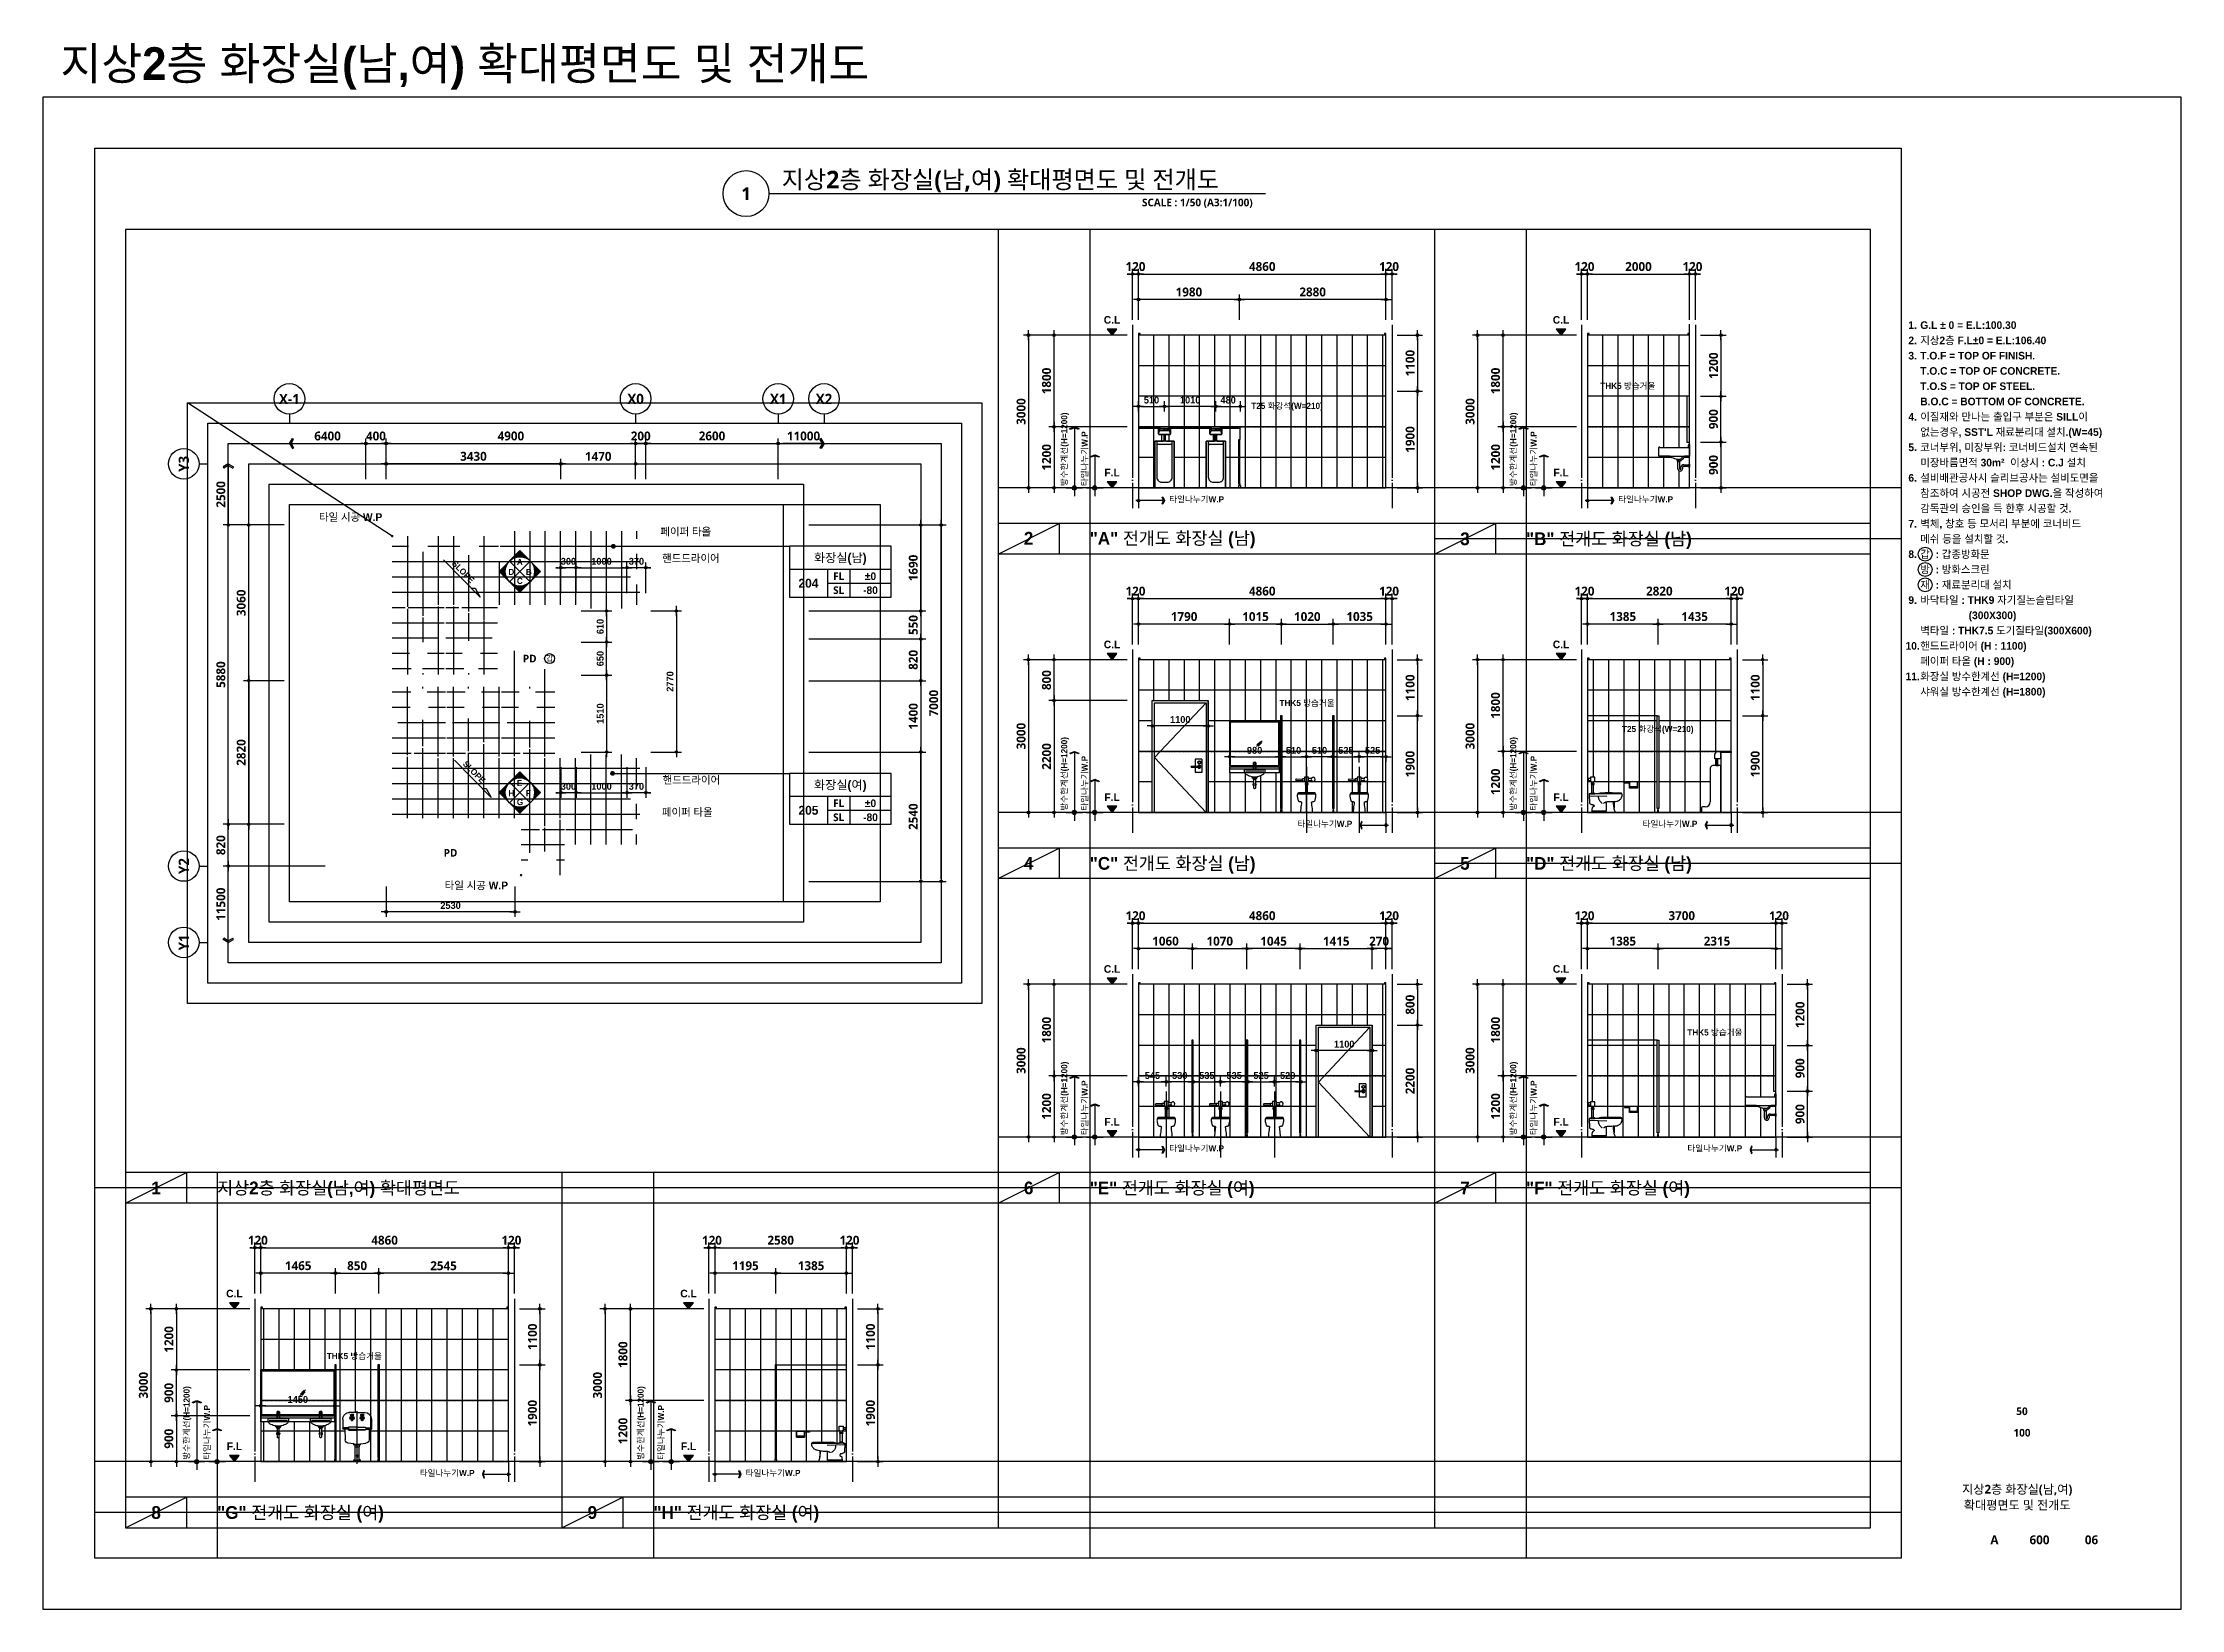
# Model space of a CAD drawing. Header units: millimetres. Extents: x 0 to 336000, y 0 to 30768.
# Drawn here: x 210000 to 252000, y 0 to 30768 of the extents above; entities that cross this region are included whole.
import ezdxf
from ezdxf.enums import TextEntityAlignment as Align

# ---------------------------------------------------------------- set-up
doc = ezdxf.new("R2010")
doc.units = ezdxf.units.MM
doc.header["$LTSCALE"] = 50
doc.linetypes.add('CEN', pattern=[62, 60, -1, 0, -1])
doc.linetypes.add('HID', pattern=[0.5, 0.25, -0.25])
doc.layers.get('Defpoints').update_dxf_attribs({"color": 153})
for name, color, linetype in [('A-ANNO-DIM', 4, 'Continuous'), ('A-ANNO-GRA1', 7, 'Continuous'), ('A-ANNO-LEAD', 4, 'Continuous'), ('A-ANNO-SYMB', 7, 'Continuous'), ('A-ANNO-TEXT1', 7, 'Continuous'), ('A-ANNO-TEXT2', 3, 'Continuous'), ('A-ANNO-TITL', 7, 'Continuous'), ('A-CEN', 1, 'CEN'), ('A-FLOR-TOIL-ELE1', 3, 'Continuous'), ('A-FLOR-TOIL-ELE2', 4, 'Continuous'), ('A-FLOR-TOIL-TILE', 8, 'Continuous'), ('A-FLOR-TOIL-WALL', 6, 'Continuous'), ('A-ST-AXIS-BUB', 7, 'Continuous'), ('A-ST-AXIS-DIM', 7, 'Continuous'), ('A-WALL-MASN', 3, 'Continuous'), ('AA-XXXX-TXT1', 2, 'Continuous'), ('CEN', 1, 'Continuous'), ('DIM', 7, 'Continuous'), ('DOOR', 4, 'Continuous'), ('ELE2', 3, 'Continuous'), ('FUR', 4, 'Continuous'), ('HAT', 5, 'Continuous'), ('HID', 7, 'HID'), ('LEADER', 7, 'Continuous'), ('SYM', 7, 'Continuous'), ('TIL', 8, 'Continuous'), ('TO', 4, 'Continuous'), ('WIN', 6, 'Continuous')]:
    doc.layers.add(name, color=color, linetype=linetype)
doc.layers.add('G(그리드1)', color=185, linetype='Continuous', plot=False)
doc.layers.add('G(그리드2)', color=235, linetype='Continuous', plot=False)
doc.styles.add('2020음성 1차', font='나눔고딕Bold.ttf')
doc.styles.add('SH_나눔', font='')
doc.styles.add('SH_진천_나눔', font='')
doc.styles.get('SH_나눔').set_extended_font_data('NanumGothic', bold=True)
doc.styles.get('SH_진천_나눔').set_extended_font_data('NanumGothic', bold=True)
doc.dimstyles.new('SHP 50', dxfattribs={"dimscale": 50, "dimtxt": 3.5, "dimasz": 1, "dimexe": 2, "dimexo": 2, "dimgap": 1, "dimtad": 1, "dimdec": 0, "dimzin": 0, "dimdsep": 46, "dimtxsty": 'SH_진천_나눔', "dimblk": 'DIMDOT', "dimcen": 0.09, "dimclrd": 256, "dimclre": 256, "dimclrt": 3, "dimadec": 0, "dimazin": 1, "dimtfac": 1, "dimtdec": 0, "dimtix": 1, "dimtmove": 2, "dimatfit": 0, "dimldrblk": 'DIMDOT', "dimfxl": 1, "dimtolj": 1, "dimtzin": 0, "dimlwd": -1, "dimlwe": -1, "dimarcsym": 0})
doc.dimstyles.new('SHP 50내부', dxfattribs={"dimscale": 50, "dimtxt": 2.7, "dimasz": 1, "dimexe": 2, "dimexo": 2, "dimgap": 1, "dimtad": 1, "dimdec": 0, "dimzin": 0, "dimdsep": 46, "dimtxsty": '2020음성 1차', "dimblk": 'DIMDOT', "dimcen": 0.09, "dimclrd": 256, "dimclre": 256, "dimclrt": 3, "dimadec": 0, "dimazin": 1, "dimtfac": 1, "dimtdec": 0, "dimtix": 1, "dimtmove": 2, "dimatfit": 0, "dimldrblk": 'DIMDOT', "dimfxl": 1, "dimtolj": 1, "dimtzin": 0, "dimlwd": -1, "dimlwe": -1, "dimarcsym": 0})

msp = doc.modelspace()

# ---------------------------------------------------------------- texts
at = {"layer": 'A-ANNO-GRA1', "style": '2020음성 1차'}
for s, p in [('3', (237931.3, 21025)), ('4', (229362.6, 14650))]:
    msp.add_text(s, height=250, dxfattribs=at).set_placement(p, align=Align.MIDDLE_CENTER)
at = {"layer": 'A-ANNO-TEXT1'}
for s, height, style, p in [('C.L', 150, '2020음성 1차', (231001.3, 25325.5)), ('C.L', 150, '2020음성 1차', (239820, 25325.5)), ('X-1', 200, 'SH_진천_나눔', (214843.9, 23772.3)), ('X0', 200, 'SH_진천_나눔', (221643.9, 23772.5)), ('X1', 200, 'SH_진천_나눔', (224443.9, 23772.5)), ('X2', 200, 'SH_진천_나눔', (225343.9, 23772.5)), ('F.L', 150, '2020음성 1차', (231001.3, 22325.5)), ('F.L', 150, '2020음성 1차', (239820, 22325.5)), ('2', 250, '2020음성 1차', (229362.6, 21035.3)), ('C.L', 150, '2020음성 1차', (231001.3, 18950.5)), ('C.L', 150, '2020음성 1차', (239820, 18950.5)), ('F.L', 150, '2020음성 1차', (231001.3, 15950.5)), ('F.L', 150, '2020음성 1차', (239820, 15950.5)), ('5', 250, '2020음성 1차', (237931.3, 14650)), ('C.L', 150, '2020음성 1차', (231001.3, 12575.5)), ('C.L', 150, '2020음성 1차', (239820, 12575.5)), ('F.L', 150, '2020음성 1차', (231001.3, 9575.5)), ('F.L', 150, '2020음성 1차', (239820, 9575.5)), ('6', 250, '2020음성 1차', (229362.6, 8275)), ('1', 250, '2020음성 1차', (212225.2, 8275)), ('7', 250, '2020음성 1차', (237931.3, 8275)), ('C.L', 150, '2020음성 1차', (213763.9, 6200.5)), ('C.L', 150, '2020음성 1차', (222682.6, 6200.5)), ('F.L', 150, '2020음성 1차', (213763.9, 3200.5)), ('F.L', 150, '2020음성 1차', (222682.6, 3200.5)), ('8', 250, '2020음성 1차', (212225.2, 1900)), ('9', 250, '2020음성 1차', (220793.9, 1900))]:
    msp.add_text(s, height=height, dxfattribs=dict(at, style=style)).set_placement(p, align=Align.MIDDLE_CENTER)
at = {"layer": 'A-ANNO-TEXT1', "style": '2020음성 1차'}
for s, p in [('THK5 방습거울', (240590.8, 23969.3)), ('A', (219311.3, 20510.9)), ('D', (219144.8, 20314)), ('C', (219311.3, 20138.7)), ('B', (219487.7, 20314)), ('THK5 방습거울', (234290.5, 17740.5)), ('H', (219144.8, 15969.3)), ('E', (219311.3, 16166.3)), ('F', (219487.7, 15969.3)), ('G', (219311.3, 15794)), ('THK5 방습거울', (242300.5, 11269.2)), ('THK5 방습거울', (215578.1, 4913.1))]:
    msp.add_text(s, height=120, dxfattribs=at).set_placement(p)
for s, height, p in [('T25 화강석(W=210)', 120, (233735.3, 23636.2)), ('타일나누기W.P', 120, (232124.2, 21801.4)), ('타일나누기W.P', 120, (240942.9, 21801.4)), ('타일 시공 W.P', 150, (215424.3, 21452.5)), ('페이퍼 타올', 150, (222130.4, 21165.9)), ('"A" 전개도 화장실 (남)', 250, (230562.6, 21035.3)), ('"B" 전개도 화장실 (남)', 250, (239131.3, 21025)), ('핸드드라이어', 150, (222164.6, 20642.6)), ('T25 화강석(W=210)', 120, (241016.9, 17288.8)), ('핸드드라이어', 150, (222174.6, 16287.6)), ('페이퍼 타올', 150, (222160.4, 15657.9)), ('타일나누기W.P', 120, (234642, 15426.4)), ('타일나누기W.P', 120, (241420.7, 15426.4)), ('"C" 전개도 화장실 (남)', 250, (230562.6, 14650)), ('"D" 전개도 화장실 (남)', 250, (239131.3, 14650)), ('타일 시공 W.P', 150, (217893.9, 14217.5)), ('타일나누기W.P', 120, (232124.2, 9051.4)), ('타일나누기W.P', 120, (242300.7, 9051.4)), ('지상2층 화장실(남,여) 확대평면도 ', 250, (213425.2, 8275)), ('"E" 전개도 화장실 (여)', 250, (230562.6, 8275)), ('"F" 전개도 화장실 (여)', 250, (239131.3, 8275)), ('타일나누기W.P', 120, (217404.5, 2676.4)), ('타일나누기W.P', 120, (223805.5, 2676.4)), ('"G" 전개도 화장실 (여)', 250, (213425.2, 1900)), ('"H" 전개도 화장실 (여)', 250, (221993.9, 1900))]:
    msp.add_text(s, height=height, dxfattribs=at).set_placement(p, align=Align.MIDDLE_LEFT)
for s, p in [('방수한계선(H=1200)', (230121.1, 22059.9)), ('타일나누기W.P', (230521.1, 22059.9)), ('방수한계선(H=1200)', (238939.8, 22059.9)), ('타일나누기W.P', (239339.8, 22059.9)), ('방수한계선(H=1200)', (230121.1, 15684.9)), ('방수한계선(H=1200)', (238939.8, 15684.9)), ('타일나누기W.P', (230521.1, 15684.9)), ('타일나누기W.P', (239339.8, 15684.9)), ('방수한계선(H=1200)', (230121.1, 9309.9)), ('방수한계선(H=1200)', (238939.8, 9309.9)), ('타일나누기W.P', (230521.1, 9309.9)), ('타일나누기W.P', (239339.8, 9309.9)), ('방수한계선(H=1200)', (212883.7, 2934.9)), ('방수한계선(H=1200)', (221802.4, 2934.9)), ('타일나누기W.P', (213283.7, 2934.9)), ('타일나누기W.P', (222202.4, 2934.9))]:
    msp.add_text(s, height=120, rotation=90, dxfattribs=at).set_placement(p)
at = {"layer": 'A-ANNO-TEXT1', "style": 'SH_진천_나눔'}
for s, p in [('Y3', (212768.9, 22497.5)), ('Y2', (212768.9, 14597.5)), ('Y1', (212768.9, 13097.5))]:
    msp.add_text(s, height=200, rotation=90, dxfattribs=at).set_placement(p, align=Align.MIDDLE_CENTER)
at = {"layer": 'A-ANNO-TEXT1', "style": '2020음성 1차'}
for p in [(218256.3, 20378.5), (218473.6, 16442.4)]:
    msp.add_text('SLOPE', height=120, rotation=314.86223, dxfattribs=at).set_placement(p, align=Align.MIDDLE)
at = {"layer": 'A-ANNO-TEXT1', "style": 'SH_진천_나눔'}
for p in [(219563.9, 18672.5), (218008.9, 14857.5)]:
    msp.add_text('PD', height=150, dxfattribs=at).set_placement(p, align=Align.MIDDLE)
at = {"layer": 'A-ANNO-TITL', "style": '2020음성 1차'}
for s, p in [('1.', (246724.8, 25221.8)), ('2.', (246724.8, 24921.8)), ('3.', (246724.8, 24621.8)), ('4.', (246724.8, 23421.8)), ('5.', (246724.8, 22821.8)), ('6.', (246724.8, 22221.8)), ('7.', (246724.8, 21321.8)), ('8.', (246724.8, 20721.8)), ('9.', (246724.8, 19821.8)), ('10.', (246724.8, 18921.8)), ('11.', (246724.8, 18321.8))]:
    msp.add_text(s, height=150, dxfattribs=at).set_placement(p, align=Align.MIDDLE_CENTER)
for s, p in [('G.L %%P 0 = E.L:100.30', (246874.8, 25221.8)), ('지상2층 F.L%%P0 = E.L:106.40', (246874.8, 24921.8)), ('T.O.F = TOP OF FINISH.', (246874.8, 24621.8)), ('T.O.C = TOP OF CONCRETE.', (246874.8, 24321.8)), ('T.O.S = TOP OF STEEL.', (246874.8, 24021.8)), ('B.O.C = BOTTOM OF CONCRETE.', (246874.8, 23721.8)), ("없는경우, SST'L 재료분리대 설치.(W=45)", (246874.8, 23121.8)), ('이질재와 만나는 출입구 부분은 SILL이', (246874.8, 23421.8)), ('코너부위, 미장부위: 코너비드설치 연속된', (246874.8, 22821.8)), ('설비배관공사시 슬리브공사는 설비도면을', (246874.8, 22221.8)), ('미장바름면적 30m²  이상시 : C.J 설치 ', (246874.8, 22521.8)), ('참조하여 시공전 SHOP DWG.을 작성하여 ', (246874.8, 21921.8)), ('감독관의 승인을 득 한후 시공할 것.', (246874.8, 21621.8)), ('메쉬 등을 설치할 것.', (246874.8, 21021.8)), ('벽체, 창호 등 모서리 부분에 코너비드', (246874.8, 21321.8)), ('갑  : 갑종방화문', (246874.8, 20721.8)), ('재  : 재료분리대 설치', (246874.8, 20121.8)), ('방  : 방화스크린', (246874.8, 20421.8))]:
    msp.add_text(s, height=150, dxfattribs=at).set_placement(p, align=Align.MIDDLE_LEFT)
at = {"layer": 'A-ANNO-TITL', "color": 0, "style": '2020음성 1차'}
for s, p in [('바닥타일 : THK9 자기질논슬립타일', (246874.8, 19821.8)), ('(300X300)', (247824.8, 19521.8)), ('핸드드라이어 (H : 1100)', (246874.8, 18921.8)), ('벽타일 : THK7.5 도기질타일(300X600)', (246874.8, 19221.8)), ('페이퍼 타올 (H : 900)', (246874.8, 18621.8)), ('샤워실 방수한계선 (H=1800)', (246874.8, 18021.8)), ('화장실 방수한계선 (H=1200)', (246874.8, 18321.8))]:
    msp.add_text(s, height=150, dxfattribs=at).set_placement(p, align=Align.MIDDLE_LEFT)
at = {"layer": 'A-ANNO-TITL', "style": 'SH_진천_나눔'}
for s, height, p in [('50', 150, (248872.6, 3888.9)), ('100', 150, (248872.6, 3466.7)), ('지상2층 화장실(남,여)', 175, (248778.4, 2348.6)), ('확대평면도 및 전개도', 175, (248778.4, 2048.6)), ('A', 175, (248331.3, 1363.5)), ('600', 175, (249216.8, 1363.5)), ('06', 175, (250237.9, 1363.5))]:
    msp.add_text(s, height=height, dxfattribs=at).set_placement(p, align=Align.MIDDLE)
at = {"layer": 'A-ST-AXIS-DIM', "color": 3, "char_height": 175, "attachment_point": 5, "style": 'SH_진천_나눔'}
for s, insert in [('\\A1;6400', (215593.9, 23043.2)), ('\\A1;11000', (224941, 23043.5))]:
    msp.add_mtext(s, dxfattribs=dict(at, insert=insert))
at = {"layer": 'A-ST-AXIS-DIM', "color": 3, "char_height": 175, "attachment_point": 5, "rotation": 90, "style": 'SH_진천_나눔'}
for s, insert in [('\\A1;2500', (213497.9, 21897.5)), ('\\A1;11500', (213497.9, 13847.5))]:
    msp.add_mtext(s, dxfattribs=dict(at, insert=insert))
at = {"layer": 'Defpoints', "style": '2020음성 1차'}
msp.add_text('지상2층 화장실(남,여) 확대평면도 및 전개도', height=640, dxfattribs=at).set_placement((210347.1, 30039.7))

# ---------------------------------------------------------------- blocks, each defined once
blk = doc.blocks.new('*U2903')
at = {"layer": 'A-ANNO-TITL'}
blk.add_line((0, 0), (9750, 0), dxfattribs=at)
blk.add_circle((-450, 0), 450, dxfattribs=at)
at = {"layer": 'AA-XXXX-TXT1', "style": 'SH_진천_나눔'}
blk.add_attdef('DWG.TITLE', (250, 100), '', height=350, dxfattribs=at)
at = {"layer": 'AA-XXXX-TXT1', "color": 7, "style": 'SH_진천_나눔'}
blk.add_attdef('NO1', text='', height=300, dxfattribs=at).set_placement((-450, 0), align=Align.MIDDLE)
at = {"layer": 'AA-XXXX-TXT1', "style": 'SH_진천_나눔'}
blk.add_attdef('SCALE', text='', height=150, dxfattribs=at).set_placement((9500, -100), align=Align.TOP_RIGHT)
blk = doc.blocks.new('DIMDOT')
at = {"color": 0}
blk.add_line((-2, 0), (2, 0), dxfattribs=at)
for radius in [0.5, 0.25]:
    blk.add_circle((0, 0), radius, dxfattribs=at)
blk = doc.blocks.new('*D10249')
at = {"layer": 'A-ST-AXIS-DIM'}
for p, q in [((216744, 22197), (216744, 22997)), ((216794, 22897), (221594, 22897)), ((221644, 22197), (221644, 22997))]:
    blk.add_line(p, q, dxfattribs=at)
at = {"layer": 'Defpoints', "color": 0}
for p in [(221644, 22897), (216744, 22097), (221644, 22097)]:
    blk.add_point(p, dxfattribs=at)
at = {"layer": 'A-ST-AXIS-DIM', "linetype": 'ByBlock', "xscale": 50, "yscale": 50, "zscale": 50, "rotation": 180}
blk.add_blockref('DIMDOT', (216744, 22897), dxfattribs=at)
at = {"layer": 'A-ST-AXIS-DIM', "linetype": 'ByBlock', "xscale": 50, "yscale": 50, "zscale": 50}
blk.add_blockref('DIMDOT', (221644, 22897), dxfattribs=at)
at = {"layer": 'A-ST-AXIS-DIM', "color": 3, "insert": (219194, 23044), "char_height": 175, "attachment_point": 5, "style": 'SH_진천_나눔'}
blk.add_mtext('\\A1;4900', dxfattribs=at)
blk = doc.blocks.new('A-ST-AXIS-BUB-1')
at = {"layer": 'A-ST-AXIS-BUB'}
blk.add_line((0, 350), (0, 0), dxfattribs=at)
blk.add_circle((0, 950), 600, dxfattribs=at)
blk = doc.blocks.new('*D10250')
at = {"layer": 'A-ST-AXIS-DIM'}
for p, q in [((220174, 22197), (220174, 22597)), ((220224, 22497), (221594, 22497)), ((221644, 22197), (221644, 22597))]:
    blk.add_line(p, q, dxfattribs=at)
at = {"layer": 'Defpoints', "color": 0}
for p in [(221644, 22497), (220174, 22097), (221644, 22097)]:
    blk.add_point(p, dxfattribs=at)
at = {"layer": 'A-ST-AXIS-DIM', "linetype": 'ByBlock', "xscale": 50, "yscale": 50, "zscale": 50, "rotation": 180}
blk.add_blockref('DIMDOT', (220174, 22497), dxfattribs=at)
at = {"layer": 'A-ST-AXIS-DIM', "linetype": 'ByBlock', "xscale": 50, "yscale": 50, "zscale": 50}
blk.add_blockref('DIMDOT', (221644, 22497), dxfattribs=at)
at = {"layer": 'A-ST-AXIS-DIM', "color": 3, "insert": (220909, 22643), "char_height": 175, "attachment_point": 5, "style": 'SH_진천_나눔'}
blk.add_mtext('\\A1;1470', dxfattribs=at)
blk = doc.blocks.new('arrow1')
at = {"color": 0}
for p, q in [((0, 0), (0.29, 0.5)), ((0, 0), (0.29, -0.5)), ((0.16, 0), (0.41, 0.43)), ((0.16, 0), (0.41, -0.43)), ((0.29, 0.5), (0.41, 0.43)), ((0.29, -0.5), (0.41, -0.43))]:
    blk.add_line(p, q, dxfattribs=at)
blk = doc.blocks.new('*D10251')
at = {"layer": 'A-ST-AXIS-DIM'}
for p, q in [((216744, 22197), (216744, 22597)), ((220124, 22497), (216794, 22497)), ((220174, 22197), (220174, 22597))]:
    blk.add_line(p, q, dxfattribs=at)
at = {"layer": 'Defpoints', "color": 0}
for p in [(216744, 22497), (216744, 22097), (220174, 22097)]:
    blk.add_point(p, dxfattribs=at)
at = {"layer": 'A-ST-AXIS-DIM', "linetype": 'ByBlock', "xscale": 50, "yscale": 50, "zscale": 50, "rotation": 180}
blk.add_blockref('DIMDOT', (216744, 22497), dxfattribs=at)
at = {"layer": 'A-ST-AXIS-DIM', "linetype": 'ByBlock', "xscale": 50, "yscale": 50, "zscale": 50}
blk.add_blockref('DIMDOT', (220174, 22497), dxfattribs=at)
at = {"layer": 'A-ST-AXIS-DIM', "color": 3, "insert": (218459, 22644), "char_height": 175, "attachment_point": 5, "style": 'SH_진천_나눔'}
blk.add_mtext('\\A1;3430', dxfattribs=at)
blk = doc.blocks.new('*D10252')
at = {"layer": 'A-ST-AXIS-DIM'}
for p, q in [((221594, 22897), (221544, 22897)), ((221644, 22197), (221644, 22997)), ((221844, 22897), (221644, 22897)), ((221844, 22197), (221844, 22997)), ((221894, 22897), (221944, 22897))]:
    blk.add_line(p, q, dxfattribs=at)
at = {"layer": 'Defpoints', "color": 0}
for p in [(221644, 22897), (221644, 22097), (221844, 22097)]:
    blk.add_point(p, dxfattribs=at)
at = {"layer": 'A-ST-AXIS-DIM', "linetype": 'ByBlock', "xscale": 50, "yscale": 50, "zscale": 50}
blk.add_blockref('DIMDOT', (221644, 22897), dxfattribs=at)
at = {"layer": 'A-ST-AXIS-DIM', "linetype": 'ByBlock', "xscale": 50, "yscale": 50, "zscale": 50, "rotation": 180}
blk.add_blockref('DIMDOT', (221844, 22897), dxfattribs=at)
at = {"layer": 'A-ST-AXIS-DIM', "color": 3, "insert": (221744, 23043), "char_height": 175, "attachment_point": 5, "style": 'SH_진천_나눔'}
blk.add_mtext('\\A1;200', dxfattribs=at)
blk = doc.blocks.new('*D10253')
at = {"layer": 'A-ST-AXIS-DIM'}
for p, q in [((214744, 21297), (213544, 21297)), ((213644, 15468), (213644, 21247)), ((214744, 15418), (213544, 15418))]:
    blk.add_line(p, q, dxfattribs=at)
at = {"layer": 'Defpoints', "color": 0}
for p in [(213644, 21297), (214844, 21297), (214844, 15418)]:
    blk.add_point(p, dxfattribs=at)
at = {"layer": 'A-ST-AXIS-DIM', "linetype": 'ByBlock', "xscale": 50, "yscale": 50, "zscale": 50}
for p, rotation in [((213644, 21297), 90), ((213644, 15418), 270)]:
    blk.add_blockref('DIMDOT', p, dxfattribs=dict(at, rotation=rotation))
at = {"layer": 'A-ST-AXIS-DIM', "color": 3, "insert": (213497, 18358), "char_height": 175, "attachment_point": 5, "rotation": 90, "style": 'SH_진천_나눔'}
blk.add_mtext('\\A1;5880', dxfattribs=at)
blk = doc.blocks.new('*D10254')
at = {"layer": 'A-ST-AXIS-DIM'}
for p, q in [((214744, 21297), (213944, 21297)), ((214044, 18287), (214044, 21247)), ((214744, 18237), (213944, 18237))]:
    blk.add_line(p, q, dxfattribs=at)
at = {"layer": 'Defpoints', "color": 0}
for p in [(214044, 21297), (214844, 21297), (214844, 18237)]:
    blk.add_point(p, dxfattribs=at)
at = {"layer": 'A-ST-AXIS-DIM', "linetype": 'ByBlock', "xscale": 50, "yscale": 50, "zscale": 50}
for p, rotation in [((214044, 21297), 90), ((214044, 18237), 270)]:
    blk.add_blockref('DIMDOT', p, dxfattribs=dict(at, rotation=rotation))
at = {"layer": 'A-ST-AXIS-DIM', "color": 3, "insert": (213897, 19767), "char_height": 175, "attachment_point": 5, "rotation": 90, "style": 'SH_진천_나눔'}
blk.add_mtext('\\A1;3060', dxfattribs=at)
blk = doc.blocks.new('*D10255')
at = {"layer": 'A-ST-AXIS-DIM'}
for p, q in [((214744, 18237), (213944, 18237)), ((214044, 18187), (214044, 15468)), ((214744, 15418), (213944, 15418))]:
    blk.add_line(p, q, dxfattribs=at)
at = {"layer": 'Defpoints', "color": 0}
for p in [(214844, 18237), (214044, 15418), (214844, 15418)]:
    blk.add_point(p, dxfattribs=at)
at = {"layer": 'A-ST-AXIS-DIM', "linetype": 'ByBlock', "xscale": 50, "yscale": 50, "zscale": 50}
for p, rotation in [((214044, 18237), 90), ((214044, 15418), 270)]:
    blk.add_blockref('DIMDOT', p, dxfattribs=dict(at, rotation=rotation))
at = {"layer": 'A-ST-AXIS-DIM', "color": 3, "insert": (213897, 16828), "char_height": 175, "attachment_point": 5, "rotation": 90, "style": 'SH_진천_나눔'}
blk.add_mtext('\\A1;2820', dxfattribs=at)
blk = doc.blocks.new('*D10256')
at = {"layer": 'A-ST-AXIS-DIM'}
for p, q in [((216294, 22897), (216244, 22897)), ((216344, 22197), (216344, 22997)), ((216344, 22897), (216744, 22897)), ((216744, 22197), (216744, 22997)), ((216794, 22897), (216844, 22897))]:
    blk.add_line(p, q, dxfattribs=at)
at = {"layer": 'Defpoints', "color": 0}
for p in [(216744, 22897), (216344, 22097), (216744, 22097)]:
    blk.add_point(p, dxfattribs=at)
at = {"layer": 'A-ST-AXIS-DIM', "linetype": 'ByBlock', "xscale": 50, "yscale": 50, "zscale": 50}
blk.add_blockref('DIMDOT', (216344, 22897), dxfattribs=at)
at = {"layer": 'A-ST-AXIS-DIM', "linetype": 'ByBlock', "xscale": 50, "yscale": 50, "zscale": 50, "rotation": 180}
blk.add_blockref('DIMDOT', (216744, 22897), dxfattribs=at)
at = {"layer": 'A-ST-AXIS-DIM', "color": 3, "insert": (216544, 23043), "char_height": 175, "attachment_point": 5, "style": 'SH_진천_나눔'}
blk.add_mtext('\\A1;400', dxfattribs=at)
blk = doc.blocks.new('*D10551')
at = {"layer": 'A-ST-AXIS-DIM'}
for p, q in [((214744, 15418), (213544, 15418)), ((213644, 14647), (213644, 15368)), ((215544, 14597), (213544, 14597))]:
    blk.add_line(p, q, dxfattribs=at)
at = {"layer": 'Defpoints', "color": 0}
for p in [(213644, 15418), (214844, 15418), (215644, 14597)]:
    blk.add_point(p, dxfattribs=at)
at = {"layer": 'A-ST-AXIS-DIM', "linetype": 'ByBlock', "xscale": 50, "yscale": 50, "zscale": 50}
for p, rotation in [((213644, 15418), 90), ((213644, 14597), 270)]:
    blk.add_blockref('DIMDOT', p, dxfattribs=dict(at, rotation=rotation))
at = {"layer": 'A-ST-AXIS-DIM', "color": 3, "insert": (213497, 15008), "char_height": 175, "attachment_point": 5, "rotation": 90, "style": 'SH_진천_나눔'}
blk.add_mtext('\\A1;820', dxfattribs=at)
blk = doc.blocks.new('*D15665')
at = {"layer": 'A-ST-AXIS-DIM'}
for p, q in [((221844, 22197), (221844, 22997)), ((221894, 22897), (224394, 22897)), ((224444, 22197), (224444, 22997))]:
    blk.add_line(p, q, dxfattribs=at)
at = {"layer": 'Defpoints', "color": 0}
for p in [(224444, 22897), (221844, 22097), (224444, 22097)]:
    blk.add_point(p, dxfattribs=at)
at = {"layer": 'A-ST-AXIS-DIM', "linetype": 'ByBlock', "xscale": 50, "yscale": 50, "zscale": 50, "rotation": 180}
blk.add_blockref('DIMDOT', (221844, 22897), dxfattribs=at)
at = {"layer": 'A-ST-AXIS-DIM', "linetype": 'ByBlock', "xscale": 50, "yscale": 50, "zscale": 50}
blk.add_blockref('DIMDOT', (224444, 22897), dxfattribs=at)
at = {"layer": 'A-ST-AXIS-DIM', "color": 3, "insert": (223144, 23044), "char_height": 175, "attachment_point": 5, "style": 'SH_진천_나눔'}
blk.add_mtext('\\A1;2600', dxfattribs=at)
blk = doc.blocks.new('*D16310')
at = {"layer": 'A-ANNO-DIM'}
for p, q in [((220474, 19957), (220474, 20557)), ((220524, 20457), (221424, 20457)), ((221474, 19957), (221474, 20557))]:
    blk.add_line(p, q, dxfattribs=at)
at = {"layer": 'Defpoints', "color": 0}
for p in [(221474, 20457), (220474, 19857), (221474, 19857)]:
    blk.add_point(p, dxfattribs=at)
at = {"layer": 'A-ANNO-DIM', "linetype": 'ByBlock', "xscale": 50, "yscale": 50, "zscale": 50, "rotation": 180}
blk.add_blockref('DIMDOT', (220474, 20457), dxfattribs=at)
at = {"layer": 'A-ANNO-DIM', "linetype": 'ByBlock', "xscale": 50, "yscale": 50, "zscale": 50}
blk.add_blockref('DIMDOT', (221474, 20457), dxfattribs=at)
at = {"layer": 'A-ANNO-DIM', "color": 3, "insert": (220974, 20582), "char_height": 135, "attachment_point": 5, "style": '2020음성 1차'}
blk.add_mtext('\\A1;1000', dxfattribs=at)
blk = doc.blocks.new('*D16311')
at = {"layer": 'A-ANNO-DIM'}
for p, q in [((220124, 20457), (220074, 20457)), ((220174, 19957), (220174, 20557)), ((220474, 20457), (220174, 20457)), ((220474, 19957), (220474, 20557)), ((220524, 20457), (220574, 20457))]:
    blk.add_line(p, q, dxfattribs=at)
at = {"layer": 'Defpoints', "color": 0}
for p in [(220174, 20457), (220174, 19857), (220474, 19857)]:
    blk.add_point(p, dxfattribs=at)
at = {"layer": 'A-ANNO-DIM', "linetype": 'ByBlock', "xscale": 50, "yscale": 50, "zscale": 50}
blk.add_blockref('DIMDOT', (220174, 20457), dxfattribs=at)
at = {"layer": 'A-ANNO-DIM', "linetype": 'ByBlock', "xscale": 50, "yscale": 50, "zscale": 50, "rotation": 180}
blk.add_blockref('DIMDOT', (220474, 20457), dxfattribs=at)
at = {"layer": 'A-ANNO-DIM', "color": 3, "insert": (220324, 20582), "char_height": 135, "attachment_point": 5, "style": '2020음성 1차'}
blk.add_mtext('\\A1;300', dxfattribs=at)
blk = doc.blocks.new('*D16312')
at = {"layer": 'A-ANNO-DIM'}
for p, q in [((220474, 16537), (220474, 15937)), ((221474, 16537), (221474, 15937)), ((220524, 16037), (221424, 16037))]:
    blk.add_line(p, q, dxfattribs=at)
at = {"layer": 'Defpoints', "color": 0}
for p in [(220474, 16637), (221474, 16637), (221474, 16037)]:
    blk.add_point(p, dxfattribs=at)
at = {"layer": 'A-ANNO-DIM', "linetype": 'ByBlock', "xscale": 50, "yscale": 50, "zscale": 50, "rotation": 180}
blk.add_blockref('DIMDOT', (220474, 16037), dxfattribs=at)
at = {"layer": 'A-ANNO-DIM', "linetype": 'ByBlock', "xscale": 50, "yscale": 50, "zscale": 50}
blk.add_blockref('DIMDOT', (221474, 16037), dxfattribs=at)
at = {"layer": 'A-ANNO-DIM', "color": 3, "insert": (220974, 16162), "char_height": 135, "attachment_point": 5, "style": '2020음성 1차'}
blk.add_mtext('\\A1;1000', dxfattribs=at)
blk = doc.blocks.new('*D16313')
at = {"layer": 'A-ANNO-DIM'}
for p, q in [((220174, 16537), (220174, 15937)), ((220474, 16537), (220474, 15937)), ((220124, 16037), (220074, 16037)), ((220474, 16037), (220174, 16037)), ((220524, 16037), (220574, 16037))]:
    blk.add_line(p, q, dxfattribs=at)
at = {"layer": 'Defpoints', "color": 0}
for p in [(220174, 16637), (220474, 16637), (220174, 16037)]:
    blk.add_point(p, dxfattribs=at)
at = {"layer": 'A-ANNO-DIM', "linetype": 'ByBlock', "xscale": 50, "yscale": 50, "zscale": 50}
blk.add_blockref('DIMDOT', (220174, 16037), dxfattribs=at)
at = {"layer": 'A-ANNO-DIM', "linetype": 'ByBlock', "xscale": 50, "yscale": 50, "zscale": 50, "rotation": 180}
blk.add_blockref('DIMDOT', (220474, 16037), dxfattribs=at)
at = {"layer": 'A-ANNO-DIM', "color": 3, "insert": (220324, 16162), "char_height": 135, "attachment_point": 5, "style": '2020음성 1차'}
blk.add_mtext('\\A1;300', dxfattribs=at)
blk = doc.blocks.new('*D16317')
at = {"layer": 'A-ANNO-DIM'}
for p, q in [((220574, 18997), (221174, 18997)), ((221074, 18397), (221074, 18947)), ((220574, 18347), (221174, 18347))]:
    blk.add_line(p, q, dxfattribs=at)
at = {"layer": 'Defpoints', "color": 0}
for p in [(220474, 18997), (221074, 18997), (220474, 18347)]:
    blk.add_point(p, dxfattribs=at)
at = {"layer": 'A-ANNO-DIM', "linetype": 'ByBlock', "xscale": 50, "yscale": 50, "zscale": 50}
for p, rotation in [((221074, 18997), 90), ((221074, 18347), 270)]:
    blk.add_blockref('DIMDOT', p, dxfattribs=dict(at, rotation=rotation))
at = {"layer": 'A-ANNO-DIM', "color": 3, "insert": (220949, 18672), "char_height": 135, "attachment_point": 5, "rotation": 90, "style": '2020음성 1차'}
blk.add_mtext('\\A1;650', dxfattribs=at)
blk = doc.blocks.new('*D16318')
at = {"layer": 'A-ANNO-DIM'}
for p, q in [((220574, 19607), (221174, 19607)), ((221074, 19557), (221074, 19047)), ((220574, 18997), (221174, 18997))]:
    blk.add_line(p, q, dxfattribs=at)
at = {"layer": 'Defpoints', "color": 0}
for p in [(220474, 19607), (220474, 18997), (221074, 18997)]:
    blk.add_point(p, dxfattribs=at)
at = {"layer": 'A-ANNO-DIM', "linetype": 'ByBlock', "xscale": 50, "yscale": 50, "zscale": 50}
for p, rotation in [((221074, 19607), 90), ((221074, 18997), 270)]:
    blk.add_blockref('DIMDOT', p, dxfattribs=dict(at, rotation=rotation))
at = {"layer": 'A-ANNO-DIM', "color": 3, "insert": (220949, 19302), "char_height": 135, "attachment_point": 5, "rotation": 90, "style": '2020음성 1차'}
blk.add_mtext('\\A1;610', dxfattribs=at)
blk = doc.blocks.new('*D16954')
at = {"layer": 'A-ST-AXIS-DIM'}
for p, q in [((225044, 21297), (227744, 21297)), ((227644, 14347), (227644, 21247)), ((225044, 14297), (227744, 14297))]:
    blk.add_line(p, q, dxfattribs=at)
at = {"layer": 'Defpoints', "color": 0}
for p in [(224944, 21297), (227644, 21297), (224944, 14297)]:
    blk.add_point(p, dxfattribs=at)
at = {"layer": 'A-ST-AXIS-DIM', "linetype": 'ByBlock', "xscale": 50, "yscale": 50, "zscale": 50}
for p, rotation in [((227644, 21297), 90), ((227644, 14297), 270)]:
    blk.add_blockref('DIMDOT', p, dxfattribs=dict(at, rotation=rotation))
at = {"layer": 'A-ST-AXIS-DIM', "color": 3, "insert": (227498, 17797), "char_height": 175, "attachment_point": 5, "rotation": 90, "style": 'SH_진천_나눔'}
blk.add_mtext('\\A1;7000', dxfattribs=at)
blk = doc.blocks.new('*D16955')
at = {"layer": 'A-ST-AXIS-DIM'}
for p, q in [((225044, 21297), (227344, 21297)), ((227244, 19657), (227244, 21247)), ((225044, 19607), (227344, 19607))]:
    blk.add_line(p, q, dxfattribs=at)
at = {"layer": 'Defpoints', "color": 0}
for p in [(224944, 21297), (227244, 21297), (224944, 19607)]:
    blk.add_point(p, dxfattribs=at)
at = {"layer": 'A-ST-AXIS-DIM', "linetype": 'ByBlock', "xscale": 50, "yscale": 50, "zscale": 50}
for p, rotation in [((227244, 21297), 90), ((227244, 19607), 270)]:
    blk.add_blockref('DIMDOT', p, dxfattribs=dict(at, rotation=rotation))
at = {"layer": 'A-ST-AXIS-DIM', "color": 3, "insert": (227097, 20452), "char_height": 175, "attachment_point": 5, "rotation": 90, "style": 'SH_진천_나눔'}
blk.add_mtext('\\A1;1690', dxfattribs=at)
blk = doc.blocks.new('*D16956')
at = {"layer": 'A-ST-AXIS-DIM'}
for p, q in [((225044, 19607), (227344, 19607)), ((227244, 19557), (227244, 19107)), ((225044, 19057), (227344, 19057))]:
    blk.add_line(p, q, dxfattribs=at)
at = {"layer": 'Defpoints', "color": 0}
for p in [(224944, 19607), (224944, 19057), (227244, 19057)]:
    blk.add_point(p, dxfattribs=at)
at = {"layer": 'A-ST-AXIS-DIM', "linetype": 'ByBlock', "xscale": 50, "yscale": 50, "zscale": 50}
for p, rotation in [((227244, 19607), 90), ((227244, 19057), 270)]:
    blk.add_blockref('DIMDOT', p, dxfattribs=dict(at, rotation=rotation))
at = {"layer": 'A-ST-AXIS-DIM', "color": 3, "insert": (227098, 19332), "char_height": 175, "attachment_point": 5, "rotation": 90, "style": 'SH_진천_나눔'}
blk.add_mtext('\\A1;550', dxfattribs=at)
blk = doc.blocks.new('*D16958')
at = {"layer": 'A-ST-AXIS-DIM'}
for p, q in [((225044, 19057), (227344, 19057)), ((227244, 18287), (227244, 19007)), ((225044, 18237), (227344, 18237))]:
    blk.add_line(p, q, dxfattribs=at)
at = {"layer": 'Defpoints', "color": 0}
for p in [(224944, 19057), (227244, 19057), (224944, 18237)]:
    blk.add_point(p, dxfattribs=at)
at = {"layer": 'A-ST-AXIS-DIM', "linetype": 'ByBlock', "xscale": 50, "yscale": 50, "zscale": 50}
for p, rotation in [((227244, 19057), 90), ((227244, 18237), 270)]:
    blk.add_blockref('DIMDOT', p, dxfattribs=dict(at, rotation=rotation))
at = {"layer": 'A-ST-AXIS-DIM', "color": 3, "insert": (227097, 18647), "char_height": 175, "attachment_point": 5, "rotation": 90, "style": 'SH_진천_나눔'}
blk.add_mtext('\\A1;820', dxfattribs=at)
blk = doc.blocks.new('*D16959')
at = {"layer": 'A-ST-AXIS-DIM'}
for p, q in [((225044, 18237), (227344, 18237)), ((227244, 18187), (227244, 16887)), ((225044, 16837), (227344, 16837))]:
    blk.add_line(p, q, dxfattribs=at)
at = {"layer": 'Defpoints', "color": 0}
for p in [(224944, 18237), (224944, 16837), (227244, 16837)]:
    blk.add_point(p, dxfattribs=at)
at = {"layer": 'A-ST-AXIS-DIM', "linetype": 'ByBlock', "xscale": 50, "yscale": 50, "zscale": 50}
for p, rotation in [((227244, 18237), 90), ((227244, 16837), 270)]:
    blk.add_blockref('DIMDOT', p, dxfattribs=dict(at, rotation=rotation))
at = {"layer": 'A-ST-AXIS-DIM', "color": 3, "insert": (227098, 17537), "char_height": 175, "attachment_point": 5, "rotation": 90, "style": 'SH_진천_나눔'}
blk.add_mtext('\\A1;1400', dxfattribs=at)
blk = doc.blocks.new('*D16960')
at = {"layer": 'A-ST-AXIS-DIM'}
for p, q in [((225044, 16837), (227344, 16837)), ((227244, 14347), (227244, 16787)), ((225044, 14297), (227344, 14297))]:
    blk.add_line(p, q, dxfattribs=at)
at = {"layer": 'Defpoints', "color": 0}
for p in [(224944, 16837), (227244, 16837), (224944, 14297)]:
    blk.add_point(p, dxfattribs=at)
at = {"layer": 'A-ST-AXIS-DIM', "linetype": 'ByBlock', "xscale": 50, "yscale": 50, "zscale": 50}
for p, rotation in [((227244, 16837), 90), ((227244, 14297), 270)]:
    blk.add_blockref('DIMDOT', p, dxfattribs=dict(at, rotation=rotation))
at = {"layer": 'A-ST-AXIS-DIM', "color": 3, "insert": (227097, 15567), "char_height": 175, "attachment_point": 5, "rotation": 90, "style": 'SH_진천_나눔'}
blk.add_mtext('\\A1;2540', dxfattribs=at)
blk = doc.blocks.new('G$C9D92D8A7')
at = {"layer": 'A-ANNO-GRA1'}
for p, q in [((0, 11), (40, 11)), ((15, 11), (15, 0)), ((23.75, 11), (23.75, 0)), ((15, 5.5), (40, 5.5))]:
    blk.add_line(p, q, dxfattribs=at)
blk.add_lwpolyline([(0, 20), (0, 0), (40, 0), (40, 20)], close=True, dxfattribs=at)
at = {"style": '2020음성 1차'}
for tag, height, p in [('실명', 3.5, (20, 15.5)), ('마감레벨', 3, (31.875, 8.25)), ('실번호', 3.5, (7.5, 5.5)), ('구조레벨', 3, (31.875, 2.75))]:
    blk.add_attdef(tag, text='', height=height, dxfattribs=at).set_placement(p, align=Align.MIDDLE_CENTER)
at = {"layer": 'A-ANNO-TEXT1', "style": 'SH_나눔'}
for s, p in [('FL', (19.375, 8.25)), ('SL', (19.375, 2.75))]:
    blk.add_text(s, height=3, dxfattribs=at).set_placement(p, align=Align.MIDDLE)
blk = doc.blocks.new('갑종 TEXT100')
at = {"layer": 'A-ANNO-SYMB'}
blk.add_circle((0, 0), 243, dxfattribs=at)
at = {"layer": 'A-ANNO-TITL', "style": '2020음성 1차'}
blk.add_text('갑 ', height=266.7, dxfattribs=at).set_placement((67, 0), align=Align.MIDDLE_CENTER)
blk = doc.blocks.new('*D22226')
at = {"layer": 'A-ST-AXIS-DIM'}
for p, q in [((231351, 26225), (231301, 26225)), ((231401, 25325), (231401, 26325)), ((231521, 26225), (231401, 26225)), ((231521, 25325), (231521, 26325)), ((231571, 26225), (231621, 26225))]:
    blk.add_line(p, q, dxfattribs=at)
at = {"layer": 'Defpoints', "color": 0}
for p in [(231401, 26225), (231401, 25225), (231521, 25225)]:
    blk.add_point(p, dxfattribs=at)
at = {"layer": 'A-ST-AXIS-DIM', "linetype": 'ByBlock', "xscale": 50, "yscale": 50, "zscale": 50}
blk.add_blockref('DIMDOT', (231401, 26225), dxfattribs=at)
at = {"layer": 'A-ST-AXIS-DIM', "linetype": 'ByBlock', "xscale": 50, "yscale": 50, "zscale": 50, "rotation": 180}
blk.add_blockref('DIMDOT', (231521, 26225), dxfattribs=at)
at = {"layer": 'A-ST-AXIS-DIM', "color": 3, "insert": (231461, 26371), "char_height": 175, "attachment_point": 5, "style": 'SH_진천_나눔'}
blk.add_mtext('\\A1;120', dxfattribs=at)
blk = doc.blocks.new('*D22227')
at = {"layer": 'A-ST-AXIS-DIM'}
for p, q in [((231521, 25325), (231521, 26325)), ((231571, 26225), (236331, 26225)), ((236381, 25325), (236381, 26325))]:
    blk.add_line(p, q, dxfattribs=at)
at = {"layer": 'Defpoints', "color": 0}
for p in [(236381, 26225), (231521, 25225), (236381, 25225)]:
    blk.add_point(p, dxfattribs=at)
at = {"layer": 'A-ST-AXIS-DIM', "linetype": 'ByBlock', "xscale": 50, "yscale": 50, "zscale": 50, "rotation": 180}
blk.add_blockref('DIMDOT', (231521, 26225), dxfattribs=at)
at = {"layer": 'A-ST-AXIS-DIM', "linetype": 'ByBlock', "xscale": 50, "yscale": 50, "zscale": 50}
blk.add_blockref('DIMDOT', (236381, 26225), dxfattribs=at)
at = {"layer": 'A-ST-AXIS-DIM', "color": 3, "insert": (233951, 26372), "char_height": 175, "attachment_point": 5, "style": 'SH_진천_나눔'}
blk.add_mtext('\\A1;4860', dxfattribs=at)
blk = doc.blocks.new('*D22228')
at = {"layer": 'A-ST-AXIS-DIM'}
for p, q in [((236331, 26225), (236281, 26225)), ((236381, 25325), (236381, 26325)), ((236381, 26225), (236501, 26225)), ((236501, 25325), (236501, 26325)), ((236551, 26225), (236601, 26225))]:
    blk.add_line(p, q, dxfattribs=at)
at = {"layer": 'Defpoints', "color": 0}
for p in [(236501, 26225), (236381, 25225), (236501, 25225)]:
    blk.add_point(p, dxfattribs=at)
at = {"layer": 'A-ST-AXIS-DIM', "linetype": 'ByBlock', "xscale": 50, "yscale": 50, "zscale": 50}
blk.add_blockref('DIMDOT', (236381, 26225), dxfattribs=at)
at = {"layer": 'A-ST-AXIS-DIM', "linetype": 'ByBlock', "xscale": 50, "yscale": 50, "zscale": 50, "rotation": 180}
blk.add_blockref('DIMDOT', (236501, 26225), dxfattribs=at)
at = {"layer": 'A-ST-AXIS-DIM', "color": 3, "insert": (236441, 26371), "char_height": 175, "attachment_point": 5, "style": 'SH_진천_나눔'}
blk.add_mtext('\\A1;120', dxfattribs=at)
blk = doc.blocks.new('*D22229')
at = {"layer": 'A-ST-AXIS-DIM'}
for p, q in [((231301, 25025), (229261, 25025)), ((229361, 24975), (229361, 22075)), ((231301, 22025), (229261, 22025))]:
    blk.add_line(p, q, dxfattribs=at)
at = {"layer": 'Defpoints', "color": 0}
for p in [(231401, 25025), (229361, 22025), (231401, 22025)]:
    blk.add_point(p, dxfattribs=at)
at = {"layer": 'A-ST-AXIS-DIM', "linetype": 'ByBlock', "xscale": 50, "yscale": 50, "zscale": 50}
for p, rotation in [((229361, 25025), 90), ((229361, 22025), 270)]:
    blk.add_blockref('DIMDOT', p, dxfattribs=dict(at, rotation=rotation))
at = {"layer": 'A-ST-AXIS-DIM', "color": 3, "insert": (229215, 23525), "char_height": 175, "attachment_point": 5, "rotation": 90, "style": 'SH_진천_나눔'}
blk.add_mtext('\\A1;3000', dxfattribs=at)
blk = doc.blocks.new('*D22230')
at = {"layer": 'A-ST-AXIS-DIM'}
for p, q in [((231301, 25025), (229761, 25025)), ((229861, 23275), (229861, 24975)), ((231301, 23225), (229761, 23225))]:
    blk.add_line(p, q, dxfattribs=at)
at = {"layer": 'Defpoints', "color": 0}
for p in [(229861, 25025), (231401, 25025), (231401, 23225)]:
    blk.add_point(p, dxfattribs=at)
at = {"layer": 'A-ST-AXIS-DIM', "linetype": 'ByBlock', "xscale": 50, "yscale": 50, "zscale": 50}
for p, rotation in [((229861, 25025), 90), ((229861, 23225), 270)]:
    blk.add_blockref('DIMDOT', p, dxfattribs=dict(at, rotation=rotation))
at = {"layer": 'A-ST-AXIS-DIM', "color": 3, "insert": (229715, 24125), "char_height": 175, "attachment_point": 5, "rotation": 90, "style": 'SH_진천_나눔'}
blk.add_mtext('\\A1;1800', dxfattribs=at)
blk = doc.blocks.new('*D22231')
at = {"layer": 'A-ST-AXIS-DIM'}
for p, q in [((231301, 23225), (229761, 23225)), ((229861, 23175), (229861, 22075)), ((231301, 22025), (229761, 22025))]:
    blk.add_line(p, q, dxfattribs=at)
at = {"layer": 'Defpoints', "color": 0}
for p in [(231401, 23225), (229861, 22025), (231401, 22025)]:
    blk.add_point(p, dxfattribs=at)
at = {"layer": 'A-ST-AXIS-DIM', "linetype": 'ByBlock', "xscale": 50, "yscale": 50, "zscale": 50}
for p, rotation in [((229861, 23225), 90), ((229861, 22025), 270)]:
    blk.add_blockref('DIMDOT', p, dxfattribs=dict(at, rotation=rotation))
at = {"layer": 'A-ST-AXIS-DIM', "color": 3, "insert": (229715, 22625), "char_height": 175, "attachment_point": 5, "rotation": 90, "style": 'SH_진천_나눔'}
blk.add_mtext('\\A1;1200', dxfattribs=at)
blk = doc.blocks.new('*D22232')
at = {"layer": 'A-ST-AXIS-DIM'}
for p, q in [((236601, 23925), (237101, 23925)), ((237001, 22075), (237001, 23875)), ((236601, 22025), (237101, 22025))]:
    blk.add_line(p, q, dxfattribs=at)
at = {"layer": 'Defpoints', "color": 0}
for p in [(236501, 23925), (237001, 23925), (236501, 22025)]:
    blk.add_point(p, dxfattribs=at)
at = {"layer": 'A-ST-AXIS-DIM', "linetype": 'ByBlock', "xscale": 50, "yscale": 50, "zscale": 50}
for p, rotation in [((237001, 23925), 90), ((237001, 22025), 270)]:
    blk.add_blockref('DIMDOT', p, dxfattribs=dict(at, rotation=rotation))
at = {"layer": 'A-ST-AXIS-DIM', "color": 3, "insert": (236855, 22975), "char_height": 175, "attachment_point": 5, "rotation": 90, "style": 'SH_진천_나눔'}
blk.add_mtext('\\A1;1900', dxfattribs=at)
blk = doc.blocks.new('*D22233')
at = {"layer": 'A-ST-AXIS-DIM'}
for p, q in [((236601, 25025), (237101, 25025)), ((237001, 24975), (237001, 23975)), ((236601, 23925), (237101, 23925))]:
    blk.add_line(p, q, dxfattribs=at)
at = {"layer": 'Defpoints', "color": 0}
for p in [(236501, 25025), (236501, 23925), (237001, 23925)]:
    blk.add_point(p, dxfattribs=at)
at = {"layer": 'A-ST-AXIS-DIM', "linetype": 'ByBlock', "xscale": 50, "yscale": 50, "zscale": 50}
for p, rotation in [((237001, 25025), 90), ((237001, 23925), 270)]:
    blk.add_blockref('DIMDOT', p, dxfattribs=dict(at, rotation=rotation))
at = {"layer": 'A-ST-AXIS-DIM', "color": 3, "insert": (236855, 24475), "char_height": 175, "attachment_point": 5, "rotation": 90, "style": 'SH_진천_나눔'}
blk.add_mtext('\\A1;1100', dxfattribs=at)
blk = doc.blocks.new('*D22234')
at = {"layer": 'A-ST-AXIS-DIM'}
for p, q in [((231521, 25325), (231521, 25825)), ((233451, 25725), (231571, 25725)), ((233501, 25325), (233501, 25825))]:
    blk.add_line(p, q, dxfattribs=at)
at = {"layer": 'Defpoints', "color": 0}
for p in [(231521, 25725), (231521, 25225), (233501, 25225)]:
    blk.add_point(p, dxfattribs=at)
at = {"layer": 'A-ST-AXIS-DIM', "linetype": 'ByBlock', "xscale": 50, "yscale": 50, "zscale": 50, "rotation": 180}
blk.add_blockref('DIMDOT', (231521, 25725), dxfattribs=at)
at = {"layer": 'A-ST-AXIS-DIM', "linetype": 'ByBlock', "xscale": 50, "yscale": 50, "zscale": 50}
blk.add_blockref('DIMDOT', (233501, 25725), dxfattribs=at)
at = {"layer": 'A-ST-AXIS-DIM', "color": 3, "insert": (232511, 25872), "char_height": 175, "attachment_point": 5, "style": 'SH_진천_나눔'}
blk.add_mtext('\\A1;1980', dxfattribs=at)
blk = doc.blocks.new('ARROWX')
blk.add_lwpolyline([(-0.2, -0.5), (-0.29, -0.46), (-0.11, 0), (-0.29, 0.46), (-0.2, 0.5), (0, 0)], close=True)
for points in [[(-0.2, 0.5), (-0.29, 0.46), (0, 0), (-0.11, 0)], [(0, 0), (-0.11, 0), (-0.2, -0.5), (-0.29, -0.46)]]:
    blk.add_solid(points)
blk = doc.blocks.new('Z_DOT')
at = {"layer": 'DIM', "color": 0}
for p, q in [((-3, 0), (3, 0)), ((0, -3), (0, 3))]:
    blk.add_line(p, q, dxfattribs=at)
for radius in [0.75, 0.375]:
    blk.add_circle((0, 0), radius, dxfattribs=at)
blk = doc.blocks.new('*D22235')
at = {"layer": 'A-ST-AXIS-DIM'}
for p, q in [((233501, 25325), (233501, 25825)), ((236331, 25725), (233551, 25725)), ((236381, 25325), (236381, 25825))]:
    blk.add_line(p, q, dxfattribs=at)
at = {"layer": 'Defpoints', "color": 0}
for p in [(233501, 25725), (233501, 25225), (236381, 25225)]:
    blk.add_point(p, dxfattribs=at)
at = {"layer": 'A-ST-AXIS-DIM', "linetype": 'ByBlock', "xscale": 50, "yscale": 50, "zscale": 50, "rotation": 180}
blk.add_blockref('DIMDOT', (233501, 25725), dxfattribs=at)
at = {"layer": 'A-ST-AXIS-DIM', "linetype": 'ByBlock', "xscale": 50, "yscale": 50, "zscale": 50}
blk.add_blockref('DIMDOT', (236381, 25725), dxfattribs=at)
at = {"layer": 'A-ST-AXIS-DIM', "color": 3, "insert": (234941, 25872), "char_height": 175, "attachment_point": 5, "style": 'SH_진천_나눔'}
blk.add_mtext('\\A1;2880', dxfattribs=at)
blk = doc.blocks.new('_CIDOTB')
at = {"color": 0, "linetype": 'ByBlock'}
blk.add_line((2, 0), (-1, 0), dxfattribs=at)
blk.add_circle((0, 0), 0.5, dxfattribs=at)
blk = doc.blocks.new('*D22236')
at = {"layer": 'A-ANNO-DIM'}
for p, q in [((231521, 23525), (231521, 23725)), ((231571, 23625), (231981, 23625)), ((232031, 23525), (232031, 23725))]:
    blk.add_line(p, q, dxfattribs=at)
at = {"layer": 'Defpoints', "color": 0}
for p in [(232031, 23625), (231521, 23425), (232031, 23425)]:
    blk.add_point(p, dxfattribs=at)
at = {"layer": 'A-ANNO-DIM', "linetype": 'ByBlock', "xscale": 50, "yscale": 50, "zscale": 50, "rotation": 180}
blk.add_blockref('DIMDOT', (231521, 23625), dxfattribs=at)
at = {"layer": 'A-ANNO-DIM', "linetype": 'ByBlock', "xscale": 50, "yscale": 50, "zscale": 50}
blk.add_blockref('DIMDOT', (232031, 23625), dxfattribs=at)
at = {"layer": 'A-ANNO-DIM', "color": 3, "insert": (231776, 23749), "char_height": 135, "attachment_point": 5, "style": '2020음성 1차'}
blk.add_mtext('\\A1;510', dxfattribs=at)
blk = doc.blocks.new('*D22237')
at = {"layer": 'A-ANNO-DIM'}
for p, q in [((232031, 23525), (232031, 23725)), ((232991, 23625), (232081, 23625)), ((233041, 23525), (233041, 23725))]:
    blk.add_line(p, q, dxfattribs=at)
at = {"layer": 'Defpoints', "color": 0}
for p in [(232031, 23625), (232031, 23425), (233041, 23425)]:
    blk.add_point(p, dxfattribs=at)
at = {"layer": 'A-ANNO-DIM', "linetype": 'ByBlock', "xscale": 50, "yscale": 50, "zscale": 50, "rotation": 180}
blk.add_blockref('DIMDOT', (232031, 23625), dxfattribs=at)
at = {"layer": 'A-ANNO-DIM', "linetype": 'ByBlock', "xscale": 50, "yscale": 50, "zscale": 50}
blk.add_blockref('DIMDOT', (233041, 23625), dxfattribs=at)
at = {"layer": 'A-ANNO-DIM', "color": 3, "insert": (232536, 23749), "char_height": 135, "attachment_point": 5, "style": '2020음성 1차'}
blk.add_mtext('\\A1;1010', dxfattribs=at)
blk = doc.blocks.new('*D22238')
at = {"layer": 'A-ANNO-DIM'}
for p, q in [((233041, 23525), (233041, 23725)), ((233091, 23625), (233471, 23625)), ((233521, 23525), (233521, 23725))]:
    blk.add_line(p, q, dxfattribs=at)
at = {"layer": 'Defpoints', "color": 0}
for p in [(233521, 23625), (233041, 23425), (233521, 23425)]:
    blk.add_point(p, dxfattribs=at)
at = {"layer": 'A-ANNO-DIM', "linetype": 'ByBlock', "xscale": 50, "yscale": 50, "zscale": 50, "rotation": 180}
blk.add_blockref('DIMDOT', (233041, 23625), dxfattribs=at)
at = {"layer": 'A-ANNO-DIM', "linetype": 'ByBlock', "xscale": 50, "yscale": 50, "zscale": 50}
blk.add_blockref('DIMDOT', (233521, 23625), dxfattribs=at)
at = {"layer": 'A-ANNO-DIM', "color": 3, "insert": (233281, 23749), "char_height": 135, "attachment_point": 5, "style": '2020음성 1차'}
blk.add_mtext('\\A1;480', dxfattribs=at)
blk = doc.blocks.new('*D22252')
at = {"layer": 'A-ST-AXIS-DIM'}
for p, q in [((240170, 26225), (240120, 26225)), ((240220, 25325), (240220, 26325)), ((240340, 26225), (240220, 26225)), ((240340, 25325), (240340, 26325)), ((240390, 26225), (240440, 26225))]:
    blk.add_line(p, q, dxfattribs=at)
at = {"layer": 'Defpoints', "color": 0}
for p in [(240220, 26225), (240220, 25225), (240340, 25225)]:
    blk.add_point(p, dxfattribs=at)
at = {"layer": 'A-ST-AXIS-DIM', "linetype": 'ByBlock', "xscale": 50, "yscale": 50, "zscale": 50}
blk.add_blockref('DIMDOT', (240220, 26225), dxfattribs=at)
at = {"layer": 'A-ST-AXIS-DIM', "linetype": 'ByBlock', "xscale": 50, "yscale": 50, "zscale": 50, "rotation": 180}
blk.add_blockref('DIMDOT', (240340, 26225), dxfattribs=at)
at = {"layer": 'A-ST-AXIS-DIM', "color": 3, "insert": (240280, 26371), "char_height": 175, "attachment_point": 5, "style": 'SH_진천_나눔'}
blk.add_mtext('\\A1;120', dxfattribs=at)
blk = doc.blocks.new('*D22253')
at = {"layer": 'A-ST-AXIS-DIM'}
for p, q in [((240340, 25325), (240340, 26325)), ((240390, 26225), (242290, 26225)), ((242340, 25325), (242340, 26325))]:
    blk.add_line(p, q, dxfattribs=at)
at = {"layer": 'Defpoints', "color": 0}
for p in [(242340, 26225), (240340, 25225), (242340, 25225)]:
    blk.add_point(p, dxfattribs=at)
at = {"layer": 'A-ST-AXIS-DIM', "linetype": 'ByBlock', "xscale": 50, "yscale": 50, "zscale": 50, "rotation": 180}
blk.add_blockref('DIMDOT', (240340, 26225), dxfattribs=at)
at = {"layer": 'A-ST-AXIS-DIM', "linetype": 'ByBlock', "xscale": 50, "yscale": 50, "zscale": 50}
blk.add_blockref('DIMDOT', (242340, 26225), dxfattribs=at)
at = {"layer": 'A-ST-AXIS-DIM', "color": 3, "insert": (241340, 26371), "char_height": 175, "attachment_point": 5, "style": 'SH_진천_나눔'}
blk.add_mtext('\\A1;2000', dxfattribs=at)
blk = doc.blocks.new('*D22254')
at = {"layer": 'A-ST-AXIS-DIM'}
for p, q in [((242290, 26225), (242240, 26225)), ((242340, 25325), (242340, 26325)), ((242340, 26225), (242460, 26225)), ((242460, 25325), (242460, 26325)), ((242510, 26225), (242560, 26225))]:
    blk.add_line(p, q, dxfattribs=at)
at = {"layer": 'Defpoints', "color": 0}
for p in [(242460, 26225), (242340, 25225), (242460, 25225)]:
    blk.add_point(p, dxfattribs=at)
at = {"layer": 'A-ST-AXIS-DIM', "linetype": 'ByBlock', "xscale": 50, "yscale": 50, "zscale": 50}
blk.add_blockref('DIMDOT', (242340, 26225), dxfattribs=at)
at = {"layer": 'A-ST-AXIS-DIM', "linetype": 'ByBlock', "xscale": 50, "yscale": 50, "zscale": 50, "rotation": 180}
blk.add_blockref('DIMDOT', (242460, 26225), dxfattribs=at)
at = {"layer": 'A-ST-AXIS-DIM', "color": 3, "insert": (242400, 26371), "char_height": 175, "attachment_point": 5, "style": 'SH_진천_나눔'}
blk.add_mtext('\\A1;120', dxfattribs=at)
blk = doc.blocks.new('*D22255')
at = {"layer": 'A-ST-AXIS-DIM'}
for p, q in [((240120, 25025), (238080, 25025)), ((238180, 24975), (238180, 22075)), ((240120, 22025), (238080, 22025))]:
    blk.add_line(p, q, dxfattribs=at)
at = {"layer": 'Defpoints', "color": 0}
for p in [(240220, 25025), (238180, 22025), (240220, 22025)]:
    blk.add_point(p, dxfattribs=at)
at = {"layer": 'A-ST-AXIS-DIM', "linetype": 'ByBlock', "xscale": 50, "yscale": 50, "zscale": 50}
for p, rotation in [((238180, 25025), 90), ((238180, 22025), 270)]:
    blk.add_blockref('DIMDOT', p, dxfattribs=dict(at, rotation=rotation))
at = {"layer": 'A-ST-AXIS-DIM', "color": 3, "insert": (238033, 23525), "char_height": 175, "attachment_point": 5, "rotation": 90, "style": 'SH_진천_나눔'}
blk.add_mtext('\\A1;3000', dxfattribs=at)
blk = doc.blocks.new('*D22256')
at = {"layer": 'A-ST-AXIS-DIM'}
for p, q in [((240120, 25025), (238580, 25025)), ((238680, 23275), (238680, 24975)), ((240120, 23225), (238580, 23225))]:
    blk.add_line(p, q, dxfattribs=at)
at = {"layer": 'Defpoints', "color": 0}
for p in [(238680, 25025), (240220, 25025), (240220, 23225)]:
    blk.add_point(p, dxfattribs=at)
at = {"layer": 'A-ST-AXIS-DIM', "linetype": 'ByBlock', "xscale": 50, "yscale": 50, "zscale": 50}
for p, rotation in [((238680, 25025), 90), ((238680, 23225), 270)]:
    blk.add_blockref('DIMDOT', p, dxfattribs=dict(at, rotation=rotation))
at = {"layer": 'A-ST-AXIS-DIM', "color": 3, "insert": (238533, 24125), "char_height": 175, "attachment_point": 5, "rotation": 90, "style": 'SH_진천_나눔'}
blk.add_mtext('\\A1;1800', dxfattribs=at)
blk = doc.blocks.new('*D22257')
at = {"layer": 'A-ST-AXIS-DIM'}
for p, q in [((240120, 23225), (238580, 23225)), ((238680, 23175), (238680, 22075)), ((240120, 22025), (238580, 22025))]:
    blk.add_line(p, q, dxfattribs=at)
at = {"layer": 'Defpoints', "color": 0}
for p in [(240220, 23225), (238680, 22025), (240220, 22025)]:
    blk.add_point(p, dxfattribs=at)
at = {"layer": 'A-ST-AXIS-DIM', "linetype": 'ByBlock', "xscale": 50, "yscale": 50, "zscale": 50}
for p, rotation in [((238680, 23225), 90), ((238680, 22025), 270)]:
    blk.add_blockref('DIMDOT', p, dxfattribs=dict(at, rotation=rotation))
at = {"layer": 'A-ST-AXIS-DIM', "color": 3, "insert": (238534, 22625), "char_height": 175, "attachment_point": 5, "rotation": 90, "style": 'SH_진천_나눔'}
blk.add_mtext('\\A1;1200', dxfattribs=at)
blk = doc.blocks.new('*D22258')
at = {"layer": 'A-ST-AXIS-DIM'}
for p, q in [((242560, 23825), (243060, 23825)), ((242960, 22975), (242960, 23775)), ((242560, 22925), (243060, 22925))]:
    blk.add_line(p, q, dxfattribs=at)
at = {"layer": 'Defpoints', "color": 0}
for p in [(242460, 23825), (242960, 23825), (242460, 22925)]:
    blk.add_point(p, dxfattribs=at)
at = {"layer": 'A-ST-AXIS-DIM', "linetype": 'ByBlock', "xscale": 50, "yscale": 50, "zscale": 50}
for p, rotation in [((242960, 23825), 90), ((242960, 22925), 270)]:
    blk.add_blockref('DIMDOT', p, dxfattribs=dict(at, rotation=rotation))
at = {"layer": 'A-ST-AXIS-DIM', "color": 3, "insert": (242813, 23375), "char_height": 175, "attachment_point": 5, "rotation": 90, "style": 'SH_진천_나눔'}
blk.add_mtext('\\A1;900', dxfattribs=at)
blk = doc.blocks.new('*D22259')
at = {"layer": 'A-ST-AXIS-DIM'}
for p, q in [((242560, 25025), (243060, 25025)), ((242960, 24975), (242960, 23875)), ((242560, 23825), (243060, 23825))]:
    blk.add_line(p, q, dxfattribs=at)
at = {"layer": 'Defpoints', "color": 0}
for p in [(242460, 25025), (242460, 23825), (242960, 23825)]:
    blk.add_point(p, dxfattribs=at)
at = {"layer": 'A-ST-AXIS-DIM', "linetype": 'ByBlock', "xscale": 50, "yscale": 50, "zscale": 50}
for p, rotation in [((242960, 25025), 90), ((242960, 23825), 270)]:
    blk.add_blockref('DIMDOT', p, dxfattribs=dict(at, rotation=rotation))
at = {"layer": 'A-ST-AXIS-DIM', "color": 3, "insert": (242814, 24425), "char_height": 175, "attachment_point": 5, "rotation": 90, "style": 'SH_진천_나눔'}
blk.add_mtext('\\A1;1200', dxfattribs=at)
blk = doc.blocks.new('*D22260')
at = {"layer": 'A-ST-AXIS-DIM'}
for p, q in [((242560, 22925), (243060, 22925)), ((242960, 22875), (242960, 22075)), ((242560, 22025), (243060, 22025))]:
    blk.add_line(p, q, dxfattribs=at)
at = {"layer": 'Defpoints', "color": 0}
for p in [(242460, 22925), (242460, 22025), (242960, 22025)]:
    blk.add_point(p, dxfattribs=at)
at = {"layer": 'A-ST-AXIS-DIM', "linetype": 'ByBlock', "xscale": 50, "yscale": 50, "zscale": 50}
for p, rotation in [((242960, 22925), 90), ((242960, 22025), 270)]:
    blk.add_blockref('DIMDOT', p, dxfattribs=dict(at, rotation=rotation))
at = {"layer": 'A-ST-AXIS-DIM', "color": 3, "insert": (242813, 22475), "char_height": 175, "attachment_point": 5, "rotation": 90, "style": 'SH_진천_나눔'}
blk.add_mtext('\\A1;900', dxfattribs=at)
blk = doc.blocks.new('*D22282')
at = {"layer": 'A-ST-AXIS-DIM'}
for p, q in [((231351, 19850), (231301, 19850)), ((231401, 18950), (231401, 19950)), ((231521, 19850), (231401, 19850)), ((231521, 18950), (231521, 19950)), ((231571, 19850), (231621, 19850))]:
    blk.add_line(p, q, dxfattribs=at)
at = {"layer": 'Defpoints', "color": 0}
for p in [(231401, 19850), (231401, 18850), (231521, 18850)]:
    blk.add_point(p, dxfattribs=at)
at = {"layer": 'A-ST-AXIS-DIM', "linetype": 'ByBlock', "xscale": 50, "yscale": 50, "zscale": 50}
blk.add_blockref('DIMDOT', (231401, 19850), dxfattribs=at)
at = {"layer": 'A-ST-AXIS-DIM', "linetype": 'ByBlock', "xscale": 50, "yscale": 50, "zscale": 50, "rotation": 180}
blk.add_blockref('DIMDOT', (231521, 19850), dxfattribs=at)
at = {"layer": 'A-ST-AXIS-DIM', "color": 3, "insert": (231461, 19996), "char_height": 175, "attachment_point": 5, "style": 'SH_진천_나눔'}
blk.add_mtext('\\A1;120', dxfattribs=at)
blk = doc.blocks.new('*D22283')
at = {"layer": 'A-ST-AXIS-DIM'}
for p, q in [((231521, 18950), (231521, 19950)), ((231571, 19850), (236331, 19850)), ((236381, 18950), (236381, 19950))]:
    blk.add_line(p, q, dxfattribs=at)
at = {"layer": 'Defpoints', "color": 0}
for p in [(236381, 19850), (231521, 18850), (236381, 18850)]:
    blk.add_point(p, dxfattribs=at)
at = {"layer": 'A-ST-AXIS-DIM', "linetype": 'ByBlock', "xscale": 50, "yscale": 50, "zscale": 50, "rotation": 180}
blk.add_blockref('DIMDOT', (231521, 19850), dxfattribs=at)
at = {"layer": 'A-ST-AXIS-DIM', "linetype": 'ByBlock', "xscale": 50, "yscale": 50, "zscale": 50}
blk.add_blockref('DIMDOT', (236381, 19850), dxfattribs=at)
at = {"layer": 'A-ST-AXIS-DIM', "color": 3, "insert": (233951, 19997), "char_height": 175, "attachment_point": 5, "style": 'SH_진천_나눔'}
blk.add_mtext('\\A1;4860', dxfattribs=at)
blk = doc.blocks.new('*D22284')
at = {"layer": 'A-ST-AXIS-DIM'}
for p, q in [((236331, 19850), (236281, 19850)), ((236381, 18950), (236381, 19950)), ((236381, 19850), (236501, 19850)), ((236501, 18950), (236501, 19950)), ((236551, 19850), (236601, 19850))]:
    blk.add_line(p, q, dxfattribs=at)
at = {"layer": 'Defpoints', "color": 0}
for p in [(236501, 19850), (236381, 18850), (236501, 18850)]:
    blk.add_point(p, dxfattribs=at)
at = {"layer": 'A-ST-AXIS-DIM', "linetype": 'ByBlock', "xscale": 50, "yscale": 50, "zscale": 50}
blk.add_blockref('DIMDOT', (236381, 19850), dxfattribs=at)
at = {"layer": 'A-ST-AXIS-DIM', "linetype": 'ByBlock', "xscale": 50, "yscale": 50, "zscale": 50, "rotation": 180}
blk.add_blockref('DIMDOT', (236501, 19850), dxfattribs=at)
at = {"layer": 'A-ST-AXIS-DIM', "color": 3, "insert": (236441, 19996), "char_height": 175, "attachment_point": 5, "style": 'SH_진천_나눔'}
blk.add_mtext('\\A1;120', dxfattribs=at)
blk = doc.blocks.new('*D22285')
at = {"layer": 'A-ST-AXIS-DIM'}
for p, q in [((231301, 18650), (229261, 18650)), ((229361, 18600), (229361, 15700)), ((231301, 15650), (229261, 15650))]:
    blk.add_line(p, q, dxfattribs=at)
at = {"layer": 'Defpoints', "color": 0}
for p in [(231401, 18650), (229361, 15650), (231401, 15650)]:
    blk.add_point(p, dxfattribs=at)
at = {"layer": 'A-ST-AXIS-DIM', "linetype": 'ByBlock', "xscale": 50, "yscale": 50, "zscale": 50}
for p, rotation in [((229361, 18650), 90), ((229361, 15650), 270)]:
    blk.add_blockref('DIMDOT', p, dxfattribs=dict(at, rotation=rotation))
at = {"layer": 'A-ST-AXIS-DIM', "color": 3, "insert": (229215, 17150), "char_height": 175, "attachment_point": 5, "rotation": 90, "style": 'SH_진천_나눔'}
blk.add_mtext('\\A1;3000', dxfattribs=at)
blk = doc.blocks.new('*D22286')
at = {"layer": 'A-ST-AXIS-DIM'}
for p, q in [((231301, 18650), (229761, 18650)), ((229861, 17900), (229861, 18600)), ((231301, 17850), (229761, 17850))]:
    blk.add_line(p, q, dxfattribs=at)
at = {"layer": 'Defpoints', "color": 0}
for p in [(229861, 18650), (231401, 18650), (231401, 17850)]:
    blk.add_point(p, dxfattribs=at)
at = {"layer": 'A-ST-AXIS-DIM', "linetype": 'ByBlock', "xscale": 50, "yscale": 50, "zscale": 50}
for p, rotation in [((229861, 18650), 90), ((229861, 17850), 270)]:
    blk.add_blockref('DIMDOT', p, dxfattribs=dict(at, rotation=rotation))
at = {"layer": 'A-ST-AXIS-DIM', "color": 3, "insert": (229715, 18250), "char_height": 175, "attachment_point": 5, "rotation": 90, "style": 'SH_진천_나눔'}
blk.add_mtext('\\A1;800', dxfattribs=at)
blk = doc.blocks.new('*D22287')
at = {"layer": 'A-ST-AXIS-DIM'}
for p, q in [((231301, 17850), (229761, 17850)), ((229861, 17800), (229861, 15700)), ((231301, 15650), (229761, 15650))]:
    blk.add_line(p, q, dxfattribs=at)
at = {"layer": 'Defpoints', "color": 0}
for p in [(231401, 17850), (229861, 15650), (231401, 15650)]:
    blk.add_point(p, dxfattribs=at)
at = {"layer": 'A-ST-AXIS-DIM', "linetype": 'ByBlock', "xscale": 50, "yscale": 50, "zscale": 50}
for p, rotation in [((229861, 17850), 90), ((229861, 15650), 270)]:
    blk.add_blockref('DIMDOT', p, dxfattribs=dict(at, rotation=rotation))
at = {"layer": 'A-ST-AXIS-DIM', "color": 3, "insert": (229715, 16750), "char_height": 175, "attachment_point": 5, "rotation": 90, "style": 'SH_진천_나눔'}
blk.add_mtext('\\A1;2200', dxfattribs=at)
blk = doc.blocks.new('*D22288')
at = {"layer": 'A-ST-AXIS-DIM'}
for p, q in [((236601, 17550), (237101, 17550)), ((237001, 15700), (237001, 17500)), ((236601, 15650), (237101, 15650))]:
    blk.add_line(p, q, dxfattribs=at)
at = {"layer": 'Defpoints', "color": 0}
for p in [(236501, 17550), (237001, 17550), (236501, 15650)]:
    blk.add_point(p, dxfattribs=at)
at = {"layer": 'A-ST-AXIS-DIM', "linetype": 'ByBlock', "xscale": 50, "yscale": 50, "zscale": 50}
for p, rotation in [((237001, 17550), 90), ((237001, 15650), 270)]:
    blk.add_blockref('DIMDOT', p, dxfattribs=dict(at, rotation=rotation))
at = {"layer": 'A-ST-AXIS-DIM', "color": 3, "insert": (236855, 16600), "char_height": 175, "attachment_point": 5, "rotation": 90, "style": 'SH_진천_나눔'}
blk.add_mtext('\\A1;1900', dxfattribs=at)
blk = doc.blocks.new('*D22289')
at = {"layer": 'A-ST-AXIS-DIM'}
for p, q in [((236601, 18650), (237101, 18650)), ((237001, 18600), (237001, 17600)), ((236601, 17550), (237101, 17550))]:
    blk.add_line(p, q, dxfattribs=at)
at = {"layer": 'Defpoints', "color": 0}
for p in [(236501, 18650), (236501, 17550), (237001, 17550)]:
    blk.add_point(p, dxfattribs=at)
at = {"layer": 'A-ST-AXIS-DIM', "linetype": 'ByBlock', "xscale": 50, "yscale": 50, "zscale": 50}
for p, rotation in [((237001, 18650), 90), ((237001, 17550), 270)]:
    blk.add_blockref('DIMDOT', p, dxfattribs=dict(at, rotation=rotation))
at = {"layer": 'A-ST-AXIS-DIM', "color": 3, "insert": (236855, 18100), "char_height": 175, "attachment_point": 5, "rotation": 90, "style": 'SH_진천_나눔'}
blk.add_mtext('\\A1;1100', dxfattribs=at)
blk = doc.blocks.new('*D22290')
at = {"layer": 'A-ST-AXIS-DIM'}
for p, q in [((231521, 18950), (231521, 19450)), ((233261, 19350), (231571, 19350)), ((233311, 18950), (233311, 19450))]:
    blk.add_line(p, q, dxfattribs=at)
at = {"layer": 'Defpoints', "color": 0}
for p in [(231521, 19350), (231521, 18850), (233311, 18850)]:
    blk.add_point(p, dxfattribs=at)
at = {"layer": 'A-ST-AXIS-DIM', "linetype": 'ByBlock', "xscale": 50, "yscale": 50, "zscale": 50, "rotation": 180}
blk.add_blockref('DIMDOT', (231521, 19350), dxfattribs=at)
at = {"layer": 'A-ST-AXIS-DIM', "linetype": 'ByBlock', "xscale": 50, "yscale": 50, "zscale": 50}
blk.add_blockref('DIMDOT', (233311, 19350), dxfattribs=at)
at = {"layer": 'A-ST-AXIS-DIM', "color": 3, "insert": (232416, 19497), "char_height": 175, "attachment_point": 5, "style": 'SH_진천_나눔'}
blk.add_mtext('\\A1;1790', dxfattribs=at)
blk = doc.blocks.new('*D22291')
at = {"layer": 'A-ST-AXIS-DIM'}
for p, q in [((235346, 18950), (235346, 19450)), ((236331, 19350), (235396, 19350)), ((236381, 18950), (236381, 19450))]:
    blk.add_line(p, q, dxfattribs=at)
at = {"layer": 'Defpoints', "color": 0}
for p in [(235346, 19350), (235346, 18850), (236381, 18850)]:
    blk.add_point(p, dxfattribs=at)
at = {"layer": 'A-ST-AXIS-DIM', "linetype": 'ByBlock', "xscale": 50, "yscale": 50, "zscale": 50, "rotation": 180}
blk.add_blockref('DIMDOT', (235346, 19350), dxfattribs=at)
at = {"layer": 'A-ST-AXIS-DIM', "linetype": 'ByBlock', "xscale": 50, "yscale": 50, "zscale": 50}
blk.add_blockref('DIMDOT', (236381, 19350), dxfattribs=at)
at = {"layer": 'A-ST-AXIS-DIM', "color": 3, "insert": (235864, 19497), "char_height": 175, "attachment_point": 5, "style": 'SH_진천_나눔'}
blk.add_mtext('\\A1;1035', dxfattribs=at)
blk = doc.blocks.new('*D22292')
at = {"layer": 'A-ANNO-DIM'}
for p, q in [((231791, 17250), (231791, 17450)), ((232841, 17350), (231841, 17350)), ((232891, 17250), (232891, 17450))]:
    blk.add_line(p, q, dxfattribs=at)
at = {"layer": 'Defpoints', "color": 0}
for p in [(231791, 17350), (231791, 17150), (232891, 17150)]:
    blk.add_point(p, dxfattribs=at)
at = {"layer": 'A-ANNO-DIM', "linetype": 'ByBlock', "xscale": 50, "yscale": 50, "zscale": 50, "rotation": 180}
blk.add_blockref('DIMDOT', (231791, 17350), dxfattribs=at)
at = {"layer": 'A-ANNO-DIM', "linetype": 'ByBlock', "xscale": 50, "yscale": 50, "zscale": 50}
blk.add_blockref('DIMDOT', (232891, 17350), dxfattribs=at)
at = {"layer": 'A-ANNO-DIM', "color": 3, "insert": (232341, 17474), "char_height": 135, "attachment_point": 5, "style": '2020음성 1차'}
blk.add_mtext('\\A1;1100', dxfattribs=at)
blk = doc.blocks.new('레버형 수도꼭지')
at = {"layer": 'TO'}
h = blk.add_hatch(dxfattribs=at)
h.set_pattern_fill('ANSI37', color=256, scale=10, style=0)
h.set_pattern_definition([(45, (123210.5049, 58331.802), (-0.8838834765, 0.8838834765), []), (135, (123210.5049, 58331.802), (-0.8838834765, -0.8838834765), [])])
edge = h.paths.add_edge_path()
edge.add_ellipse((-228341, -110348), major_axis=(14.3, 0), ratio=0.258819, start_angle=22.72884, end_angle=90, ccw=False)
edge.add_ellipse((-228341, -110345), major_axis=(14.3, 0), ratio=0.258819, start_angle=270, end_angle=337.27116, ccw=False)
edge.add_line((-228341, -110349), (-228341, -110344))
edge = h.paths.add_edge_path()
edge.add_ellipse((-228341, -110348), major_axis=(14.3, 0), ratio=0.258819, start_angle=90, end_angle=157.27116, ccw=False)
edge.add_line((-228341, -110344), (-228341, -110349))
edge.add_ellipse((-228341, -110345), major_axis=(14.3, 0), ratio=0.258819, start_angle=202.72884, end_angle=270, ccw=False)
for p, q in [((-228374, -110300), (-228375, -110435)), ((-228374, -110297), (-228374, -110260)), ((-228374, -110297), (-228307, -110297)), ((-228374, -110300), (-228307, -110300)), ((-228361, -110310), (-228361, -110312)), ((-228358, -110336), (-228358, -110344)), ((-228357, -110348), (-228358, -110345)), ((-228325, -110348), (-228324, -110345)), ((-228324, -110336), (-228324, -110344)), ((-228320, -110312), (-228320, -110310)), ((-228307, -110297), (-228307, -110260)), ((-228307, -110300), (-228307, -110435)), ((-228375, -110435), (-228307, -110435))]:
    blk.add_line(p, q, dxfattribs=at)
for centre, radius, start, end in [((-228350, -110260), 24.5, 157.78713, 180), ((-228362, -110255), 11.4, 104.55114, 157.78713), ((-228233, -110338), 143, 163.51478, 164.46946), ((-228341, -110337), 95.7, 75.44886, 104.55114), ((-228320, -110255), 11.4, 22.21287, 75.44886), ((-228449, -110338), 143, 15.53054, 16.48522), ((-228332, -110260), 24.5, 0, 22.21287)]:
    blk.add_arc(centre, radius, start, end, dxfattribs=at)
at = {"layer": 'TO', "extrusion": (0, 0, -1)}
for centre, major_axis, ratio, start_param, end_param in [((-228361, -110310), (-0.625, 0.345), 0.985024, -0.521073, 0.03416), ((-228342, -110311), (19.7, 0), 0.087155, 1.571005, 3.055326), ((-228342, -110313), (-18.8, 5.9), 0.963674, 4.591114, 5.956008), ((-228341, -110344), (17.1, 0), 0.258819, 3.034181, 6.390597), ((-228341, -110336), (17.1, 0), 0.258819, 3.141593, 6.283185), ((-228341, -110348), (-15.7, 0), 0.258819, 3.141593, 9.424778), ((-228341, -110348), (-14.3, 0), 0.258819, 3.141593, 9.424778), ((-228341, -110345), (-14.3, 0), 0.258819, 3.538286, 5.886492), ((-228340, -110311), (-19.7, 0), 0.087155, 3.227859, 4.712181), ((-228340, -110313), (18.8, 5.9), 0.963674, 0.327177, 1.692071), ((-228321, -110310), (0.625, 0.345), 0.985024, -0.020425, 0.521078)]:
    blk.add_ellipse(centre, major_axis=major_axis, ratio=ratio, start_param=start_param, end_param=end_param, dxfattribs=at)
at = {"layer": 'TO'}
for points, knots in [([(-228374, -110263), (-228375, -110262), (-228374, -110261), (-228374, -110259), (-228374, -110258), (-228374, -110255), (-228373, -110253), (-228371, -110249), (-228369, -110247), (-228363, -110246), (-228361, -110246), (-228356, -110246), (-228354, -110246), (-228350, -110247), (-228348, -110247), (-228345, -110247), (-228343, -110247), (-228341, -110247)], [0, 0, 0, 0, 0.055247, 0.055247, 0.141133, 0.141133, 0.312907, 0.312907, 0.656453, 0.656453, 0.828227, 0.828227, 0.914113, 0.914113, 0.957057, 0.957057, 1, 1, 1, 1]), ([(-228361, -110313), (-228363, -110318), (-228364, -110322), (-228366, -110328), (-228367, -110329), (-228367, -110331), (-228368, -110332), (-228369, -110336), (-228370, -110339), (-228371, -110348), (-228371, -110354), (-228373, -110367), (-228373, -110374), (-228374, -110390), (-228374, -110398), (-228374, -110412), (-228374, -110417), (-228375, -110423), (-228375, -110426), (-228375, -110430), (-228375, -110433), (-228375, -110435)], [0, 0, 0, 0, 0.25, 0.25, 0.3125, 0.3125, 0.375, 0.375, 0.5, 0.5, 0.625, 0.625, 0.75, 0.75, 0.875, 0.875, 0.9375, 0.9375, 0.96875, 0.96875, 1, 1, 1, 1]), ([(-228341, -110250), (-228343, -110250), (-228344, -110250), (-228347, -110250), (-228348, -110250), (-228352, -110250), (-228354, -110249), (-228358, -110249), (-228361, -110248), (-228366, -110248), (-228369, -110248), (-228371, -110253), (-228372, -110255), (-228373, -110261), (-228373, -110265), (-228374, -110273), (-228374, -110278), (-228374, -110286), (-228374, -110289), (-228374, -110292), (-228374, -110294), (-228374, -110296), (-228374, -110297), (-228374, -110297)], [0, 0, 0, 0, 0.03125, 0.03125, 0.0625, 0.0625, 0.125, 0.125, 0.25, 0.25, 0.5, 0.5, 0.625, 0.625, 0.75, 0.75, 0.875, 0.875, 0.9375, 0.9375, 0.96875, 0.96875, 1, 1, 1, 1]), ([(-228374, -110297), (-228374, -110297), (-228374, -110296), (-228374, -110294), (-228374, -110293), (-228374, -110289), (-228374, -110287), (-228374, -110279), (-228374, -110275), (-228373, -110266), (-228372, -110263), (-228371, -110257), (-228371, -110255), (-228369, -110252), (-228368, -110251), (-228365, -110250), (-228363, -110250), (-228360, -110250), (-228358, -110251), (-228353, -110251), (-228351, -110252), (-228348, -110252), (-228347, -110252), (-228344, -110252), (-228343, -110252), (-228341, -110252)], [0, 0, 0, 0, 0.03125, 0.03125, 0.0625, 0.0625, 0.125, 0.125, 0.25, 0.25, 0.375, 0.375, 0.5, 0.5, 0.625, 0.625, 0.75, 0.75, 0.875, 0.875, 0.9375, 0.9375, 0.96875, 0.96875, 1, 1, 1, 1]), ([(-228374, -110300), (-228374, -110302), (-228374, -110303), (-228374, -110307), (-228374, -110308), (-228373, -110313), (-228373, -110315), (-228373, -110320), (-228372, -110323), (-228372, -110326), (-228372, -110328), (-228371, -110330), (-228371, -110331), (-228370, -110331), (-228370, -110330), (-228369, -110328), (-228369, -110326), (-228366, -110319), (-228364, -110314), (-228361, -110310)], [0, 0, 0, 0, 0.03125, 0.03125, 0.0625, 0.0625, 0.125, 0.125, 0.1875, 0.1875, 0.25, 0.25, 0.3125, 0.3125, 0.375, 0.375, 0.5, 0.5, 1, 1, 1, 1]), ([(-228370, -110329), (-228370, -110330), (-228370, -110330), (-228370, -110330), (-228370, -110330), (-228371, -110330), (-228371, -110330), (-228372, -110327), (-228372, -110323), (-228373, -110315), (-228373, -110313), (-228374, -110308), (-228374, -110307), (-228374, -110303), (-228374, -110302), (-228374, -110300)], [0, 0, 0, 0, 0.054942, 0.054942, 0.140857, 0.140857, 0.312685, 0.312685, 0.656343, 0.656343, 0.828171, 0.828171, 0.914086, 0.914086, 1, 1, 1, 1]), ([(-228374, -110435), (-228374, -110433), (-228374, -110431), (-228374, -110428), (-228374, -110426), (-228373, -110421), (-228373, -110418), (-228372, -110407), (-228372, -110401), (-228370, -110389), (-228369, -110383), (-228367, -110373), (-228365, -110368), (-228363, -110360), (-228361, -110357), (-228358, -110352), (-228357, -110350), (-228356, -110349)], [0, 0, 0, 0, 0.0404138, 0.0404138, 0.0808277, 0.0808277, 0.1616554, 0.1616554, 0.3233107, 0.3233107, 0.4849661, 0.4849661, 0.6466214, 0.6466214, 0.8082768, 0.8082768, 0.9542949, 0.9542949, 0.9542949, 0.9542949]), ([(-228370, -110330), (-228370, -110330), (-228370, -110330), (-228370, -110330), (-228370, -110329), (-228369, -110329), (-228369, -110328), (-228369, -110327), (-228368, -110325), (-228367, -110323), (-228367, -110321), (-228366, -110319), (-228365, -110316), (-228363, -110314), (-228362, -110312), (-228362, -110310), (-228361, -110310)], [0, 0, 0, 0, 0.008544, 0.024611, 0.042457, 0.061431, 0.092477, 0.143193, 0.194133, 0.291303, 0.393966, 0.504737, 0.622577, 0.748222, 0.885676, 1, 1, 1, 1]), ([(-228341, -110245), (-228343, -110245), (-228345, -110245), (-228348, -110245), (-228349, -110245), (-228353, -110244), (-228355, -110244), (-228358, -110244), (-228359, -110244), (-228362, -110244), (-228363, -110244), (-228364, -110244), (-228365, -110244), (-228366, -110245)], [0, 0, 0, 0, 0.10427, 0.10427, 0.20854, 0.20854, 0.417079, 0.417079, 0.625619, 0.625619, 0.834159, 0.834159, 1, 1, 1, 1]), ([(-228361, -110310), (-228361, -110309), (-228359, -110308), (-228352, -110306), (-228347, -110305), (-228342, -110305)], [0, 0, 0, 0, 0.5, 0.5, 1, 1, 1, 1]), ([(-228361, -110310), (-228361, -110310), (-228361, -110309), (-228361, -110309), (-228360, -110309), (-228360, -110308), (-228360, -110308), (-228360, -110308)], [0, 0, 0, 0, 0.059607, 0.291171, 0.606391, 0.932673, 1, 1, 1, 1]), ([(-228361, -110312), (-228361, -110312), (-228361, -110312), (-228361, -110312), (-228361, -110312), (-228361, -110312), (-228361, -110312), (-228361, -110313), (-228361, -110313), (-228361, -110313), (-228361, -110313), (-228361, -110313), (-228361, -110313)], [0, 0, 0, 0, 0.175016, 0.175016, 0.175016, 0.450335, 0.450335, 0.450335, 0.724932, 0.724932, 0.724932, 1, 1, 1, 1]), ([(-228342, -110304), (-228347, -110304), (-228351, -110305), (-228357, -110307), (-228358, -110307), (-228359, -110308)], [0, 0, 0, 0, 0.632436, 0.632436, 1, 1, 1, 1]), ([(-228316, -110245), (-228317, -110244), (-228317, -110244), (-228320, -110244), (-228322, -110244), (-228327, -110244), (-228329, -110244), (-228332, -110245), (-228334, -110245), (-228337, -110245), (-228339, -110245), (-228341, -110245)], [0, 0, 0, 0, 0.176828, 0.176828, 0.588414, 0.588414, 0.794207, 0.794207, 0.897103, 0.897103, 1, 1, 1, 1]), ([(-228307, -110263), (-228307, -110262), (-228307, -110261), (-228307, -110259), (-228308, -110258), (-228308, -110255), (-228309, -110253), (-228311, -110249), (-228313, -110247), (-228319, -110246), (-228321, -110246), (-228326, -110246), (-228328, -110246), (-228332, -110247), (-228333, -110247), (-228337, -110247), (-228339, -110247), (-228341, -110247)], [0, 0, 0, 0, 0.055247, 0.055247, 0.141133, 0.141133, 0.312907, 0.312907, 0.656453, 0.656453, 0.828227, 0.828227, 0.914113, 0.914113, 0.957057, 0.957057, 1, 1, 1, 1]), ([(-228307, -110297), (-228307, -110297), (-228307, -110296), (-228307, -110294), (-228307, -110292), (-228307, -110289), (-228307, -110286), (-228308, -110278), (-228308, -110274), (-228308, -110265), (-228309, -110261), (-228310, -110255), (-228310, -110253), (-228312, -110250), (-228313, -110249), (-228316, -110248), (-228317, -110248), (-228321, -110248), (-228323, -110249), (-228328, -110249), (-228330, -110250), (-228333, -110250), (-228335, -110250), (-228337, -110250), (-228339, -110250), (-228341, -110250)], [0, 0, 0, 0, 0.029977, 0.029977, 0.061268, 0.061268, 0.12385, 0.12385, 0.249014, 0.249014, 0.374179, 0.374179, 0.499343, 0.499343, 0.624507, 0.624507, 0.749671, 0.749671, 0.874836, 0.874836, 0.937418, 0.937418, 0.968709, 0.968709, 1, 1, 1, 1]), ([(-228341, -110252), (-228339, -110252), (-228338, -110252), (-228335, -110252), (-228334, -110252), (-228330, -110252), (-228329, -110251), (-228324, -110251), (-228322, -110250), (-228316, -110250), (-228314, -110250), (-228311, -110255), (-228310, -110257), (-228309, -110263), (-228309, -110266), (-228308, -110275), (-228308, -110279), (-228308, -110287), (-228307, -110289), (-228307, -110293), (-228307, -110294), (-228307, -110296), (-228307, -110297), (-228307, -110297)], [0, 0, 0, 0, 0.03125, 0.03125, 0.0625, 0.0625, 0.125, 0.125, 0.25, 0.25, 0.5, 0.5, 0.625, 0.625, 0.75, 0.75, 0.875, 0.875, 0.9375, 0.9375, 0.96875, 0.96875, 1, 1, 1, 1]), ([(-228322, -110308), (-228323, -110307), (-228325, -110307), (-228330, -110305), (-228335, -110304), (-228340, -110304)], [0, 0, 0, 0, 0.361277, 0.361277, 1, 1, 1, 1]), ([(-228340, -110305), (-228335, -110305), (-228330, -110306), (-228323, -110308), (-228321, -110309), (-228320, -110310)], [0, 0, 0, 0, 0.5, 0.5, 1, 1, 1, 1]), ([(-228326, -110349), (-228325, -110350), (-228323, -110352), (-228321, -110357), (-228319, -110360), (-228317, -110368), (-228315, -110373), (-228313, -110383), (-228312, -110388), (-228310, -110401), (-228310, -110407), (-228309, -110418), (-228308, -110421), (-228308, -110426), (-228308, -110428), (-228308, -110431), (-228308, -110433), (-228307, -110435)], [0.047962, 0.047962, 0.047962, 0.047962, 0.1919518, 0.1919518, 0.3535615, 0.3535615, 0.5151711, 0.5151711, 0.6767807, 0.6767807, 0.8383904, 0.8383904, 0.9191952, 0.9191952, 0.9595976, 0.9595976, 1, 1, 1, 1]), ([(-228322, -110308), (-228322, -110308), (-228322, -110308), (-228321, -110309), (-228321, -110309), (-228321, -110309), (-228321, -110310), (-228321, -110310)], [0, 0, 0, 0, 0.069955, 0.366618, 0.668091, 0.949781, 1, 1, 1, 1]), ([(-228321, -110310), (-228320, -110310), (-228320, -110311), (-228319, -110313), (-228317, -110316), (-228316, -110318), (-228315, -110321), (-228314, -110323), (-228313, -110325), (-228313, -110327), (-228312, -110329), (-228312, -110330), (-228312, -110330), (-228312, -110330), (-228312, -110330), (-228312, -110330)], [0, 0, 0, 0, 0.080269, 0.228603, 0.371615, 0.492812, 0.604279, 0.709069, 0.806733, 0.896616, 0.944459, 0.967209, 0.984736, 0.999101, 1, 1, 1, 1]), ([(-228320, -110310), (-228318, -110314), (-228316, -110319), (-228313, -110326), (-228313, -110328), (-228312, -110330), (-228312, -110331), (-228311, -110331), (-228311, -110330), (-228310, -110327), (-228309, -110323), (-228309, -110315), (-228308, -110313), (-228308, -110308), (-228308, -110307), (-228308, -110303), (-228308, -110302), (-228308, -110300)], [0, 0, 0, 0, 0.5, 0.5, 0.625, 0.625, 0.6875, 0.6875, 0.75, 0.75, 0.875, 0.875, 0.9375, 0.9375, 0.96875, 0.96875, 1, 1, 1, 1]), ([(-228320, -110313), (-228320, -110313), (-228320, -110313), (-228320, -110313), (-228320, -110313), (-228320, -110313), (-228320, -110312), (-228320, -110312), (-228320, -110312), (-228320, -110312), (-228320, -110312), (-228320, -110312), (-228320, -110312)], [0, 0, 0, 0, 0.275354, 0.275354, 0.275354, 0.550753, 0.550753, 0.550753, 0.825533, 0.825533, 0.825533, 1, 1, 1, 1]), ([(-228307, -110435), (-228307, -110433), (-228307, -110430), (-228307, -110426), (-228307, -110424), (-228307, -110417), (-228307, -110412), (-228308, -110399), (-228308, -110390), (-228309, -110375), (-228309, -110368), (-228310, -110355), (-228311, -110349), (-228312, -110340), (-228313, -110336), (-228314, -110332), (-228314, -110331), (-228315, -110329), (-228315, -110328), (-228317, -110322), (-228319, -110318), (-228320, -110313)], [0, 0, 0, 0, 0.03125, 0.03125, 0.0625, 0.0625, 0.125, 0.125, 0.25, 0.25, 0.375, 0.375, 0.5, 0.5, 0.625, 0.625, 0.6875, 0.6875, 0.75, 0.75, 1, 1, 1, 1]), ([(-228308, -110300), (-228308, -110302), (-228308, -110303), (-228308, -110306), (-228308, -110308), (-228308, -110312), (-228309, -110315), (-228309, -110323), (-228310, -110327), (-228311, -110330), (-228311, -110330), (-228312, -110331), (-228312, -110330), (-228312, -110330)], [0, 0, 0, 0, 0.086304, 0.086304, 0.172607, 0.172607, 0.345214, 0.345214, 0.690429, 0.690429, 0.863036, 0.863036, 1, 1, 1, 1])]:
    blk.add_open_spline(points, degree=3, knots=knots, dxfattribs=at)
for points, degree in [([(-228340, -110304), (-228341, -110304), (-228341, -110304), (-228342, -110304)], 3), ([(-228342, -110305), (-228341, -110305), (-228341, -110305), (-228340, -110305)], 3), ([(-228340, -110313), (-228341, -110313), (-228341, -110313), (-228342, -110313)], 3), ([(-228312, -110330), (-228312, -110330)], 1), ([(-228375, -110435), (-228375, -110421)], 1), ([(-228307, -110421), (-228307, -110435)], 1)]:
    blk.add_open_spline(points, degree=degree, dxfattribs=at)
blk = doc.blocks.new('*D22293')
at = {"layer": 'A-ANNO-DIM'}
for p, q in [((234291, 16650), (234291, 16845)), ((233311, 16750), (233311, 16645)), ((233361, 16745), (234241, 16745))]:
    blk.add_line(p, q, dxfattribs=at)
at = {"layer": 'Defpoints', "color": 0}
for p in [(233311, 16850), (234291, 16745), (234291, 16550)]:
    blk.add_point(p, dxfattribs=at)
at = {"layer": 'A-ANNO-DIM', "linetype": 'ByBlock', "xscale": 50, "yscale": 50, "zscale": 50, "rotation": 180}
blk.add_blockref('DIMDOT', (233311, 16745), dxfattribs=at)
at = {"layer": 'A-ANNO-DIM', "linetype": 'ByBlock', "xscale": 50, "yscale": 50, "zscale": 50}
blk.add_blockref('DIMDOT', (234291, 16745), dxfattribs=at)
at = {"layer": 'A-ANNO-DIM', "color": 3, "insert": (233801, 16869), "char_height": 135, "attachment_point": 5, "style": '2020음성 1차'}
blk.add_mtext('\\A1;980', dxfattribs=at)
blk = doc.blocks.new('*D22294')
at = {"layer": 'A-ANNO-DIM'}
for p, q in [((235856, 16630), (235856, 16845)), ((236331, 16745), (235906, 16745)), ((236381, 16750), (236381, 16645))]:
    blk.add_line(p, q, dxfattribs=at)
at = {"layer": 'Defpoints', "color": 0}
for p in [(236381, 16850), (235856, 16745), (235856, 16530)]:
    blk.add_point(p, dxfattribs=at)
at = {"layer": 'A-ANNO-DIM', "linetype": 'ByBlock', "xscale": 50, "yscale": 50, "zscale": 50, "rotation": 180}
blk.add_blockref('DIMDOT', (235856, 16745), dxfattribs=at)
at = {"layer": 'A-ANNO-DIM', "linetype": 'ByBlock', "xscale": 50, "yscale": 50, "zscale": 50}
blk.add_blockref('DIMDOT', (236381, 16745), dxfattribs=at)
at = {"layer": 'A-ANNO-DIM', "color": 3, "insert": (236119, 16869), "char_height": 135, "attachment_point": 5, "style": '2020음성 1차'}
blk.add_mtext('\\A1;525', dxfattribs=at)
blk = doc.blocks.new('*D22295')
at = {"layer": 'A-ANNO-DIM'}
for p, q in [((235856, 16651), (235856, 16845)), ((235331, 16762), (235331, 16645)), ((235381, 16745), (235806, 16745))]:
    blk.add_line(p, q, dxfattribs=at)
at = {"layer": 'Defpoints', "color": 0}
for p in [(235331, 16862), (235856, 16745), (235856, 16551)]:
    blk.add_point(p, dxfattribs=at)
at = {"layer": 'A-ANNO-DIM', "linetype": 'ByBlock', "xscale": 50, "yscale": 50, "zscale": 50, "rotation": 180}
blk.add_blockref('DIMDOT', (235331, 16745), dxfattribs=at)
at = {"layer": 'A-ANNO-DIM', "linetype": 'ByBlock', "xscale": 50, "yscale": 50, "zscale": 50}
blk.add_blockref('DIMDOT', (235856, 16745), dxfattribs=at)
at = {"layer": 'A-ANNO-DIM', "color": 3, "insert": (235594, 16869), "char_height": 135, "attachment_point": 5, "style": '2020음성 1차'}
blk.add_mtext('\\A1;525', dxfattribs=at)
blk = doc.blocks.new('*D22296')
at = {"layer": 'A-ANNO-DIM'}
for p, q in [((234821, 16627), (234821, 16845)), ((235281, 16745), (234871, 16745)), ((235331, 16738), (235331, 16645))]:
    blk.add_line(p, q, dxfattribs=at)
at = {"layer": 'Defpoints', "color": 0}
for p in [(235331, 16838), (234821, 16745), (234821, 16527)]:
    blk.add_point(p, dxfattribs=at)
at = {"layer": 'A-ANNO-DIM', "linetype": 'ByBlock', "xscale": 50, "yscale": 50, "zscale": 50, "rotation": 180}
blk.add_blockref('DIMDOT', (234821, 16745), dxfattribs=at)
at = {"layer": 'A-ANNO-DIM', "linetype": 'ByBlock', "xscale": 50, "yscale": 50, "zscale": 50}
blk.add_blockref('DIMDOT', (235331, 16745), dxfattribs=at)
at = {"layer": 'A-ANNO-DIM', "color": 3, "insert": (235076, 16869), "char_height": 135, "attachment_point": 5, "style": '2020음성 1차'}
blk.add_mtext('\\A1;510', dxfattribs=at)
blk = doc.blocks.new('*D22297')
at = {"layer": 'A-ANNO-DIM'}
for p, q in [((234821, 16627), (234821, 16845)), ((234311, 16738), (234311, 16645)), ((234361, 16745), (234771, 16745))]:
    blk.add_line(p, q, dxfattribs=at)
at = {"layer": 'Defpoints', "color": 0}
for p in [(234311, 16838), (234821, 16745), (234821, 16527)]:
    blk.add_point(p, dxfattribs=at)
at = {"layer": 'A-ANNO-DIM', "linetype": 'ByBlock', "xscale": 50, "yscale": 50, "zscale": 50, "rotation": 180}
blk.add_blockref('DIMDOT', (234311, 16745), dxfattribs=at)
at = {"layer": 'A-ANNO-DIM', "linetype": 'ByBlock', "xscale": 50, "yscale": 50, "zscale": 50}
blk.add_blockref('DIMDOT', (234821, 16745), dxfattribs=at)
at = {"layer": 'A-ANNO-DIM', "color": 3, "insert": (234566, 16869), "char_height": 135, "attachment_point": 5, "style": '2020음성 1차'}
blk.add_mtext('\\A1;510', dxfattribs=at)
blk = doc.blocks.new('*D22298')
at = {"layer": 'A-ST-AXIS-DIM'}
for p, q in [((234326, 18950), (234326, 19450)), ((234376, 19350), (235296, 19350)), ((235346, 18950), (235346, 19450))]:
    blk.add_line(p, q, dxfattribs=at)
at = {"layer": 'Defpoints', "color": 0}
for p in [(235346, 19350), (234326, 18850), (235346, 18850)]:
    blk.add_point(p, dxfattribs=at)
at = {"layer": 'A-ST-AXIS-DIM', "linetype": 'ByBlock', "xscale": 50, "yscale": 50, "zscale": 50, "rotation": 180}
blk.add_blockref('DIMDOT', (234326, 19350), dxfattribs=at)
at = {"layer": 'A-ST-AXIS-DIM', "linetype": 'ByBlock', "xscale": 50, "yscale": 50, "zscale": 50}
blk.add_blockref('DIMDOT', (235346, 19350), dxfattribs=at)
at = {"layer": 'A-ST-AXIS-DIM', "color": 3, "insert": (234836, 19496), "char_height": 175, "attachment_point": 5, "style": 'SH_진천_나눔'}
blk.add_mtext('\\A1;1020', dxfattribs=at)
blk = doc.blocks.new('*D22299')
at = {"layer": 'A-ST-AXIS-DIM'}
for p, q in [((233311, 18950), (233311, 19450)), ((234276, 19350), (233361, 19350)), ((234326, 18950), (234326, 19450))]:
    blk.add_line(p, q, dxfattribs=at)
at = {"layer": 'Defpoints', "color": 0}
for p in [(233311, 19350), (233311, 18850), (234326, 18850)]:
    blk.add_point(p, dxfattribs=at)
at = {"layer": 'A-ST-AXIS-DIM', "linetype": 'ByBlock', "xscale": 50, "yscale": 50, "zscale": 50, "rotation": 180}
blk.add_blockref('DIMDOT', (233311, 19350), dxfattribs=at)
at = {"layer": 'A-ST-AXIS-DIM', "linetype": 'ByBlock', "xscale": 50, "yscale": 50, "zscale": 50}
blk.add_blockref('DIMDOT', (234326, 19350), dxfattribs=at)
at = {"layer": 'A-ST-AXIS-DIM', "color": 3, "insert": (233819, 19496), "char_height": 175, "attachment_point": 5, "style": 'SH_진천_나눔'}
blk.add_mtext('\\A1;1015', dxfattribs=at)
blk = doc.blocks.new('*D22312')
at = {"layer": 'A-ST-AXIS-DIM'}
for p, q in [((240170, 19850), (240120, 19850)), ((240220, 18950), (240220, 19950)), ((240340, 19850), (240220, 19850)), ((240340, 18950), (240340, 19950)), ((240390, 19850), (240440, 19850))]:
    blk.add_line(p, q, dxfattribs=at)
at = {"layer": 'Defpoints', "color": 0}
for p in [(240220, 19850), (240220, 18850), (240340, 18850)]:
    blk.add_point(p, dxfattribs=at)
at = {"layer": 'A-ST-AXIS-DIM', "linetype": 'ByBlock', "xscale": 50, "yscale": 50, "zscale": 50}
blk.add_blockref('DIMDOT', (240220, 19850), dxfattribs=at)
at = {"layer": 'A-ST-AXIS-DIM', "linetype": 'ByBlock', "xscale": 50, "yscale": 50, "zscale": 50, "rotation": 180}
blk.add_blockref('DIMDOT', (240340, 19850), dxfattribs=at)
at = {"layer": 'A-ST-AXIS-DIM', "color": 3, "insert": (240280, 19996), "char_height": 175, "attachment_point": 5, "style": 'SH_진천_나눔'}
blk.add_mtext('\\A1;120', dxfattribs=at)
blk = doc.blocks.new('*D22313')
at = {"layer": 'A-ST-AXIS-DIM'}
for p, q in [((240340, 18950), (240340, 19950)), ((240390, 19850), (243110, 19850)), ((243160, 18950), (243160, 19950))]:
    blk.add_line(p, q, dxfattribs=at)
at = {"layer": 'Defpoints', "color": 0}
for p in [(243160, 19850), (240340, 18850), (243160, 18850)]:
    blk.add_point(p, dxfattribs=at)
at = {"layer": 'A-ST-AXIS-DIM', "linetype": 'ByBlock', "xscale": 50, "yscale": 50, "zscale": 50, "rotation": 180}
blk.add_blockref('DIMDOT', (240340, 19850), dxfattribs=at)
at = {"layer": 'A-ST-AXIS-DIM', "linetype": 'ByBlock', "xscale": 50, "yscale": 50, "zscale": 50}
blk.add_blockref('DIMDOT', (243160, 19850), dxfattribs=at)
at = {"layer": 'A-ST-AXIS-DIM', "color": 3, "insert": (241750, 19997), "char_height": 175, "attachment_point": 5, "style": 'SH_진천_나눔'}
blk.add_mtext('\\A1;2820', dxfattribs=at)
blk = doc.blocks.new('*D22314')
at = {"layer": 'A-ST-AXIS-DIM'}
for p, q in [((243110, 19850), (243060, 19850)), ((243160, 18950), (243160, 19950)), ((243160, 19850), (243280, 19850)), ((243280, 18950), (243280, 19950)), ((243330, 19850), (243380, 19850))]:
    blk.add_line(p, q, dxfattribs=at)
at = {"layer": 'Defpoints', "color": 0}
for p in [(243280, 19850), (243160, 18850), (243280, 18850)]:
    blk.add_point(p, dxfattribs=at)
at = {"layer": 'A-ST-AXIS-DIM', "linetype": 'ByBlock', "xscale": 50, "yscale": 50, "zscale": 50}
blk.add_blockref('DIMDOT', (243160, 19850), dxfattribs=at)
at = {"layer": 'A-ST-AXIS-DIM', "linetype": 'ByBlock', "xscale": 50, "yscale": 50, "zscale": 50, "rotation": 180}
blk.add_blockref('DIMDOT', (243280, 19850), dxfattribs=at)
at = {"layer": 'A-ST-AXIS-DIM', "color": 3, "insert": (243220, 19996), "char_height": 175, "attachment_point": 5, "style": 'SH_진천_나눔'}
blk.add_mtext('\\A1;120', dxfattribs=at)
blk = doc.blocks.new('*D22315')
at = {"layer": 'A-ST-AXIS-DIM'}
for p, q in [((240120, 18650), (238080, 18650)), ((238180, 18600), (238180, 15700)), ((240120, 15650), (238080, 15650))]:
    blk.add_line(p, q, dxfattribs=at)
at = {"layer": 'Defpoints', "color": 0}
for p in [(240220, 18650), (238180, 15650), (240220, 15650)]:
    blk.add_point(p, dxfattribs=at)
at = {"layer": 'A-ST-AXIS-DIM', "linetype": 'ByBlock', "xscale": 50, "yscale": 50, "zscale": 50}
for p, rotation in [((238180, 18650), 90), ((238180, 15650), 270)]:
    blk.add_blockref('DIMDOT', p, dxfattribs=dict(at, rotation=rotation))
at = {"layer": 'A-ST-AXIS-DIM', "color": 3, "insert": (238033, 17150), "char_height": 175, "attachment_point": 5, "rotation": 90, "style": 'SH_진천_나눔'}
blk.add_mtext('\\A1;3000', dxfattribs=at)
blk = doc.blocks.new('*D22316')
at = {"layer": 'A-ST-AXIS-DIM'}
for p, q in [((240120, 18650), (238580, 18650)), ((238680, 16900), (238680, 18600)), ((240120, 16850), (238580, 16850))]:
    blk.add_line(p, q, dxfattribs=at)
at = {"layer": 'Defpoints', "color": 0}
for p in [(238680, 18650), (240220, 18650), (240220, 16850)]:
    blk.add_point(p, dxfattribs=at)
at = {"layer": 'A-ST-AXIS-DIM', "linetype": 'ByBlock', "xscale": 50, "yscale": 50, "zscale": 50}
for p, rotation in [((238680, 18650), 90), ((238680, 16850), 270)]:
    blk.add_blockref('DIMDOT', p, dxfattribs=dict(at, rotation=rotation))
at = {"layer": 'A-ST-AXIS-DIM', "color": 3, "insert": (238533, 17750), "char_height": 175, "attachment_point": 5, "rotation": 90, "style": 'SH_진천_나눔'}
blk.add_mtext('\\A1;1800', dxfattribs=at)
blk = doc.blocks.new('*D22317')
at = {"layer": 'A-ST-AXIS-DIM'}
for p, q in [((240120, 16850), (238580, 16850)), ((238680, 16800), (238680, 15700)), ((240120, 15650), (238580, 15650))]:
    blk.add_line(p, q, dxfattribs=at)
at = {"layer": 'Defpoints', "color": 0}
for p in [(240220, 16850), (238680, 15650), (240220, 15650)]:
    blk.add_point(p, dxfattribs=at)
at = {"layer": 'A-ST-AXIS-DIM', "linetype": 'ByBlock', "xscale": 50, "yscale": 50, "zscale": 50}
for p, rotation in [((238680, 16850), 90), ((238680, 15650), 270)]:
    blk.add_blockref('DIMDOT', p, dxfattribs=dict(at, rotation=rotation))
at = {"layer": 'A-ST-AXIS-DIM', "color": 3, "insert": (238534, 16250), "char_height": 175, "attachment_point": 5, "rotation": 90, "style": 'SH_진천_나눔'}
blk.add_mtext('\\A1;1200', dxfattribs=at)
blk = doc.blocks.new('*D22318')
at = {"layer": 'A-ST-AXIS-DIM'}
for p, q in [((243380, 17550), (243880, 17550)), ((243780, 15700), (243780, 17500)), ((243380, 15650), (243880, 15650))]:
    blk.add_line(p, q, dxfattribs=at)
at = {"layer": 'Defpoints', "color": 0}
for p in [(243280, 17550), (243780, 17550), (243280, 15650)]:
    blk.add_point(p, dxfattribs=at)
at = {"layer": 'A-ST-AXIS-DIM', "linetype": 'ByBlock', "xscale": 50, "yscale": 50, "zscale": 50}
for p, rotation in [((243780, 17550), 90), ((243780, 15650), 270)]:
    blk.add_blockref('DIMDOT', p, dxfattribs=dict(at, rotation=rotation))
at = {"layer": 'A-ST-AXIS-DIM', "color": 3, "insert": (243633, 16600), "char_height": 175, "attachment_point": 5, "rotation": 90, "style": 'SH_진천_나눔'}
blk.add_mtext('\\A1;1900', dxfattribs=at)
blk = doc.blocks.new('*D22319')
at = {"layer": 'A-ST-AXIS-DIM'}
for p, q in [((243380, 18650), (243880, 18650)), ((243780, 18600), (243780, 17600)), ((243380, 17550), (243880, 17550))]:
    blk.add_line(p, q, dxfattribs=at)
at = {"layer": 'Defpoints', "color": 0}
for p in [(243280, 18650), (243280, 17550), (243780, 17550)]:
    blk.add_point(p, dxfattribs=at)
at = {"layer": 'A-ST-AXIS-DIM', "linetype": 'ByBlock', "xscale": 50, "yscale": 50, "zscale": 50}
for p, rotation in [((243780, 18650), 90), ((243780, 17550), 270)]:
    blk.add_blockref('DIMDOT', p, dxfattribs=dict(at, rotation=rotation))
at = {"layer": 'A-ST-AXIS-DIM', "color": 3, "insert": (243634, 18100), "char_height": 175, "attachment_point": 5, "rotation": 90, "style": 'SH_진천_나눔'}
blk.add_mtext('\\A1;1100', dxfattribs=at)
blk = doc.blocks.new('*D22320')
at = {"layer": 'A-ST-AXIS-DIM'}
for p, q in [((240340, 18950), (240340, 19450)), ((241675, 19350), (240390, 19350)), ((241725, 18950), (241725, 19450))]:
    blk.add_line(p, q, dxfattribs=at)
at = {"layer": 'Defpoints', "color": 0}
for p in [(240340, 19350), (240340, 18850), (241725, 18850)]:
    blk.add_point(p, dxfattribs=at)
at = {"layer": 'A-ST-AXIS-DIM', "linetype": 'ByBlock', "xscale": 50, "yscale": 50, "zscale": 50, "rotation": 180}
blk.add_blockref('DIMDOT', (240340, 19350), dxfattribs=at)
at = {"layer": 'A-ST-AXIS-DIM', "linetype": 'ByBlock', "xscale": 50, "yscale": 50, "zscale": 50}
blk.add_blockref('DIMDOT', (241725, 19350), dxfattribs=at)
at = {"layer": 'A-ST-AXIS-DIM', "color": 3, "insert": (241033, 19497), "char_height": 175, "attachment_point": 5, "style": 'SH_진천_나눔'}
blk.add_mtext('\\A1;1385', dxfattribs=at)
blk = doc.blocks.new('*D22321')
at = {"layer": 'A-ST-AXIS-DIM'}
for p, q in [((241725, 18950), (241725, 19450)), ((243110, 19350), (241775, 19350)), ((243160, 18950), (243160, 19450))]:
    blk.add_line(p, q, dxfattribs=at)
at = {"layer": 'Defpoints', "color": 0}
for p in [(241725, 19350), (241725, 18850), (243160, 18850)]:
    blk.add_point(p, dxfattribs=at)
at = {"layer": 'A-ST-AXIS-DIM', "linetype": 'ByBlock', "xscale": 50, "yscale": 50, "zscale": 50, "rotation": 180}
blk.add_blockref('DIMDOT', (241725, 19350), dxfattribs=at)
at = {"layer": 'A-ST-AXIS-DIM', "linetype": 'ByBlock', "xscale": 50, "yscale": 50, "zscale": 50}
blk.add_blockref('DIMDOT', (243160, 19350), dxfattribs=at)
at = {"layer": 'A-ST-AXIS-DIM', "color": 3, "insert": (242443, 19497), "char_height": 175, "attachment_point": 5, "style": 'SH_진천_나눔'}
blk.add_mtext('\\A1;1435', dxfattribs=at)
blk = doc.blocks.new('*D22368')
at = {"layer": 'A-ST-AXIS-DIM'}
for p, q in [((231351, 13475), (231301, 13475)), ((231401, 12575), (231401, 13575)), ((231521, 13475), (231401, 13475)), ((231521, 12575), (231521, 13575)), ((231571, 13475), (231621, 13475))]:
    blk.add_line(p, q, dxfattribs=at)
at = {"layer": 'Defpoints', "color": 0}
for p in [(231401, 13475), (231401, 12475), (231521, 12475)]:
    blk.add_point(p, dxfattribs=at)
at = {"layer": 'A-ST-AXIS-DIM', "linetype": 'ByBlock', "xscale": 50, "yscale": 50, "zscale": 50}
blk.add_blockref('DIMDOT', (231401, 13475), dxfattribs=at)
at = {"layer": 'A-ST-AXIS-DIM', "linetype": 'ByBlock', "xscale": 50, "yscale": 50, "zscale": 50, "rotation": 180}
blk.add_blockref('DIMDOT', (231521, 13475), dxfattribs=at)
at = {"layer": 'A-ST-AXIS-DIM', "color": 3, "insert": (231461, 13621), "char_height": 175, "attachment_point": 5, "style": 'SH_진천_나눔'}
blk.add_mtext('\\A1;120', dxfattribs=at)
blk = doc.blocks.new('*D22369')
at = {"layer": 'A-ST-AXIS-DIM'}
for p, q in [((231521, 12575), (231521, 13575)), ((231571, 13475), (236331, 13475)), ((236381, 12575), (236381, 13575))]:
    blk.add_line(p, q, dxfattribs=at)
at = {"layer": 'Defpoints', "color": 0}
for p in [(236381, 13475), (231521, 12475), (236381, 12475)]:
    blk.add_point(p, dxfattribs=at)
at = {"layer": 'A-ST-AXIS-DIM', "linetype": 'ByBlock', "xscale": 50, "yscale": 50, "zscale": 50, "rotation": 180}
blk.add_blockref('DIMDOT', (231521, 13475), dxfattribs=at)
at = {"layer": 'A-ST-AXIS-DIM', "linetype": 'ByBlock', "xscale": 50, "yscale": 50, "zscale": 50}
blk.add_blockref('DIMDOT', (236381, 13475), dxfattribs=at)
at = {"layer": 'A-ST-AXIS-DIM', "color": 3, "insert": (233951, 13622), "char_height": 175, "attachment_point": 5, "style": 'SH_진천_나눔'}
blk.add_mtext('\\A1;4860', dxfattribs=at)
blk = doc.blocks.new('*D22370')
at = {"layer": 'A-ST-AXIS-DIM'}
for p, q in [((236331, 13475), (236281, 13475)), ((236381, 12575), (236381, 13575)), ((236381, 13475), (236501, 13475)), ((236501, 12575), (236501, 13575)), ((236551, 13475), (236601, 13475))]:
    blk.add_line(p, q, dxfattribs=at)
at = {"layer": 'Defpoints', "color": 0}
for p in [(236501, 13475), (236381, 12475), (236501, 12475)]:
    blk.add_point(p, dxfattribs=at)
at = {"layer": 'A-ST-AXIS-DIM', "linetype": 'ByBlock', "xscale": 50, "yscale": 50, "zscale": 50}
blk.add_blockref('DIMDOT', (236381, 13475), dxfattribs=at)
at = {"layer": 'A-ST-AXIS-DIM', "linetype": 'ByBlock', "xscale": 50, "yscale": 50, "zscale": 50, "rotation": 180}
blk.add_blockref('DIMDOT', (236501, 13475), dxfattribs=at)
at = {"layer": 'A-ST-AXIS-DIM', "color": 3, "insert": (236441, 13621), "char_height": 175, "attachment_point": 5, "style": 'SH_진천_나눔'}
blk.add_mtext('\\A1;120', dxfattribs=at)
blk = doc.blocks.new('*D22371')
at = {"layer": 'A-ST-AXIS-DIM'}
for p, q in [((231301, 12275), (229261, 12275)), ((229361, 12225), (229361, 9325)), ((231301, 9275), (229261, 9275))]:
    blk.add_line(p, q, dxfattribs=at)
at = {"layer": 'Defpoints', "color": 0}
for p in [(231401, 12275), (229361, 9275), (231401, 9275)]:
    blk.add_point(p, dxfattribs=at)
at = {"layer": 'A-ST-AXIS-DIM', "linetype": 'ByBlock', "xscale": 50, "yscale": 50, "zscale": 50}
for p, rotation in [((229361, 12275), 90), ((229361, 9275), 270)]:
    blk.add_blockref('DIMDOT', p, dxfattribs=dict(at, rotation=rotation))
at = {"layer": 'A-ST-AXIS-DIM', "color": 3, "insert": (229215, 10775), "char_height": 175, "attachment_point": 5, "rotation": 90, "style": 'SH_진천_나눔'}
blk.add_mtext('\\A1;3000', dxfattribs=at)
blk = doc.blocks.new('*D22372')
at = {"layer": 'A-ST-AXIS-DIM'}
for p, q in [((231301, 12275), (229761, 12275)), ((229861, 10525), (229861, 12225)), ((231301, 10475), (229761, 10475))]:
    blk.add_line(p, q, dxfattribs=at)
at = {"layer": 'Defpoints', "color": 0}
for p in [(229861, 12275), (231401, 12275), (231401, 10475)]:
    blk.add_point(p, dxfattribs=at)
at = {"layer": 'A-ST-AXIS-DIM', "linetype": 'ByBlock', "xscale": 50, "yscale": 50, "zscale": 50}
for p, rotation in [((229861, 12275), 90), ((229861, 10475), 270)]:
    blk.add_blockref('DIMDOT', p, dxfattribs=dict(at, rotation=rotation))
at = {"layer": 'A-ST-AXIS-DIM', "color": 3, "insert": (229715, 11375), "char_height": 175, "attachment_point": 5, "rotation": 90, "style": 'SH_진천_나눔'}
blk.add_mtext('\\A1;1800', dxfattribs=at)
blk = doc.blocks.new('*D22373')
at = {"layer": 'A-ST-AXIS-DIM'}
for p, q in [((231301, 10475), (229761, 10475)), ((229861, 10425), (229861, 9325)), ((231301, 9275), (229761, 9275))]:
    blk.add_line(p, q, dxfattribs=at)
at = {"layer": 'Defpoints', "color": 0}
for p in [(231401, 10475), (229861, 9275), (231401, 9275)]:
    blk.add_point(p, dxfattribs=at)
at = {"layer": 'A-ST-AXIS-DIM', "linetype": 'ByBlock', "xscale": 50, "yscale": 50, "zscale": 50}
for p, rotation in [((229861, 10475), 90), ((229861, 9275), 270)]:
    blk.add_blockref('DIMDOT', p, dxfattribs=dict(at, rotation=rotation))
at = {"layer": 'A-ST-AXIS-DIM', "color": 3, "insert": (229715, 9875), "char_height": 175, "attachment_point": 5, "rotation": 90, "style": 'SH_진천_나눔'}
blk.add_mtext('\\A1;1200', dxfattribs=at)
blk = doc.blocks.new('*D22374')
at = {"layer": 'A-ST-AXIS-DIM'}
for p, q in [((236601, 11475), (237101, 11475)), ((237001, 9325), (237001, 11425)), ((236601, 9275), (237101, 9275))]:
    blk.add_line(p, q, dxfattribs=at)
at = {"layer": 'Defpoints', "color": 0}
for p in [(236501, 11475), (237001, 11475), (236501, 9275)]:
    blk.add_point(p, dxfattribs=at)
at = {"layer": 'A-ST-AXIS-DIM', "linetype": 'ByBlock', "xscale": 50, "yscale": 50, "zscale": 50}
for p, rotation in [((237001, 11475), 90), ((237001, 9275), 270)]:
    blk.add_blockref('DIMDOT', p, dxfattribs=dict(at, rotation=rotation))
at = {"layer": 'A-ST-AXIS-DIM', "color": 3, "insert": (236855, 10375), "char_height": 175, "attachment_point": 5, "rotation": 90, "style": 'SH_진천_나눔'}
blk.add_mtext('\\A1;2200', dxfattribs=at)
blk = doc.blocks.new('*D22375')
at = {"layer": 'A-ST-AXIS-DIM'}
for p, q in [((236601, 12275), (237101, 12275)), ((237001, 12225), (237001, 11525)), ((236601, 11475), (237101, 11475))]:
    blk.add_line(p, q, dxfattribs=at)
at = {"layer": 'Defpoints', "color": 0}
for p in [(236501, 12275), (236501, 11475), (237001, 11475)]:
    blk.add_point(p, dxfattribs=at)
at = {"layer": 'A-ST-AXIS-DIM', "linetype": 'ByBlock', "xscale": 50, "yscale": 50, "zscale": 50}
for p, rotation in [((237001, 12275), 90), ((237001, 11475), 270)]:
    blk.add_blockref('DIMDOT', p, dxfattribs=dict(at, rotation=rotation))
at = {"layer": 'A-ST-AXIS-DIM', "color": 3, "insert": (236855, 11875), "char_height": 175, "attachment_point": 5, "rotation": 90, "style": 'SH_진천_나눔'}
blk.add_mtext('\\A1;800', dxfattribs=at)
blk = doc.blocks.new('*D22376')
at = {"layer": 'A-ST-AXIS-DIM'}
for p, q in [((231521, 12575), (231521, 13075)), ((232581, 12575), (232581, 13075)), ((232531, 12975), (231571, 12975))]:
    blk.add_line(p, q, dxfattribs=at)
at = {"layer": 'Defpoints', "color": 0}
for p in [(231521, 12975), (231521, 12475), (232581, 12475)]:
    blk.add_point(p, dxfattribs=at)
at = {"layer": 'A-ST-AXIS-DIM', "linetype": 'ByBlock', "xscale": 50, "yscale": 50, "zscale": 50, "rotation": 180}
blk.add_blockref('DIMDOT', (231521, 12975), dxfattribs=at)
at = {"layer": 'A-ST-AXIS-DIM', "linetype": 'ByBlock', "xscale": 50, "yscale": 50, "zscale": 50}
blk.add_blockref('DIMDOT', (232581, 12975), dxfattribs=at)
at = {"layer": 'A-ST-AXIS-DIM', "color": 3, "insert": (232051, 13122), "char_height": 175, "attachment_point": 5, "style": 'SH_진천_나눔'}
blk.add_mtext('\\A1;1060', dxfattribs=at)
blk = doc.blocks.new('*D22377')
at = {"layer": 'A-ST-AXIS-DIM'}
for p, q in [((236111, 12575), (236111, 13075)), ((236381, 12575), (236381, 13075)), ((236061, 12975), (236011, 12975)), ((236381, 12975), (236111, 12975)), ((236431, 12975), (236481, 12975))]:
    blk.add_line(p, q, dxfattribs=at)
at = {"layer": 'Defpoints', "color": 0}
for p in [(236111, 12975), (236111, 12475), (236381, 12475)]:
    blk.add_point(p, dxfattribs=at)
at = {"layer": 'A-ST-AXIS-DIM', "linetype": 'ByBlock', "xscale": 50, "yscale": 50, "zscale": 50}
blk.add_blockref('DIMDOT', (236111, 12975), dxfattribs=at)
at = {"layer": 'A-ST-AXIS-DIM', "linetype": 'ByBlock', "xscale": 50, "yscale": 50, "zscale": 50, "rotation": 180}
blk.add_blockref('DIMDOT', (236381, 12975), dxfattribs=at)
at = {"layer": 'A-ST-AXIS-DIM', "color": 3, "insert": (236246, 13121), "char_height": 175, "attachment_point": 5, "style": 'SH_진천_나눔'}
blk.add_mtext('\\A1;270', dxfattribs=at)
blk = doc.blocks.new('*D22378')
at = {"layer": 'A-ST-AXIS-DIM'}
for p, q in [((232581, 12575), (232581, 13075)), ((233651, 12575), (233651, 13075)), ((232631, 12975), (233601, 12975))]:
    blk.add_line(p, q, dxfattribs=at)
at = {"layer": 'Defpoints', "color": 0}
for p in [(233651, 12975), (232581, 12475), (233651, 12475)]:
    blk.add_point(p, dxfattribs=at)
at = {"layer": 'A-ST-AXIS-DIM', "linetype": 'ByBlock', "xscale": 50, "yscale": 50, "zscale": 50, "rotation": 180}
blk.add_blockref('DIMDOT', (232581, 12975), dxfattribs=at)
at = {"layer": 'A-ST-AXIS-DIM', "linetype": 'ByBlock', "xscale": 50, "yscale": 50, "zscale": 50}
blk.add_blockref('DIMDOT', (233651, 12975), dxfattribs=at)
at = {"layer": 'A-ST-AXIS-DIM', "color": 3, "insert": (233116, 13121), "char_height": 175, "attachment_point": 5, "style": 'SH_진천_나눔'}
blk.add_mtext('\\A1;1070', dxfattribs=at)
blk = doc.blocks.new('*D22379')
at = {"layer": 'A-ST-AXIS-DIM'}
for p, q in [((233651, 12575), (233651, 13075)), ((234696, 12575), (234696, 13075)), ((234646, 12975), (233701, 12975))]:
    blk.add_line(p, q, dxfattribs=at)
at = {"layer": 'Defpoints', "color": 0}
for p in [(233651, 12975), (233651, 12475), (234696, 12475)]:
    blk.add_point(p, dxfattribs=at)
at = {"layer": 'A-ST-AXIS-DIM', "linetype": 'ByBlock', "xscale": 50, "yscale": 50, "zscale": 50, "rotation": 180}
blk.add_blockref('DIMDOT', (233651, 12975), dxfattribs=at)
at = {"layer": 'A-ST-AXIS-DIM', "linetype": 'ByBlock', "xscale": 50, "yscale": 50, "zscale": 50}
blk.add_blockref('DIMDOT', (234696, 12975), dxfattribs=at)
at = {"layer": 'A-ST-AXIS-DIM', "color": 3, "insert": (234174, 13121), "char_height": 175, "attachment_point": 5, "style": 'SH_진천_나눔'}
blk.add_mtext('\\A1;1045', dxfattribs=at)
blk = doc.blocks.new('*D22380')
at = {"layer": 'A-ANNO-DIM'}
for p, q in [((231521, 10270), (231521, 10458)), ((231571, 10358), (232016, 10358)), ((232066, 10270), (232066, 10458))]:
    blk.add_line(p, q, dxfattribs=at)
at = {"layer": 'Defpoints', "color": 0}
for p in [(231521, 10170), (232066, 10358), (232066, 10170)]:
    blk.add_point(p, dxfattribs=at)
at = {"layer": 'A-ANNO-DIM', "linetype": 'ByBlock', "xscale": 50, "yscale": 50, "zscale": 50, "rotation": 180}
blk.add_blockref('DIMDOT', (231521, 10358), dxfattribs=at)
at = {"layer": 'A-ANNO-DIM', "linetype": 'ByBlock', "xscale": 50, "yscale": 50, "zscale": 50}
blk.add_blockref('DIMDOT', (232066, 10358), dxfattribs=at)
at = {"layer": 'A-ANNO-DIM', "color": 3, "insert": (231794, 10482), "char_height": 135, "attachment_point": 5, "style": '2020음성 1차'}
blk.add_mtext('\\A1;545', dxfattribs=at)
blk = doc.blocks.new('*D22381')
at = {"layer": 'A-ANNO-DIM'}
for p, q in [((232066, 10270), (232066, 10458)), ((232546, 10358), (232116, 10358)), ((232596, 10270), (232596, 10458))]:
    blk.add_line(p, q, dxfattribs=at)
at = {"layer": 'Defpoints', "color": 0}
for p in [(232066, 10358), (232066, 10170), (232596, 10170)]:
    blk.add_point(p, dxfattribs=at)
at = {"layer": 'A-ANNO-DIM', "linetype": 'ByBlock', "xscale": 50, "yscale": 50, "zscale": 50, "rotation": 180}
blk.add_blockref('DIMDOT', (232066, 10358), dxfattribs=at)
at = {"layer": 'A-ANNO-DIM', "linetype": 'ByBlock', "xscale": 50, "yscale": 50, "zscale": 50}
blk.add_blockref('DIMDOT', (232596, 10358), dxfattribs=at)
at = {"layer": 'A-ANNO-DIM', "color": 3, "insert": (232331, 10483), "char_height": 135, "attachment_point": 5, "style": '2020음성 1차'}
blk.add_mtext('\\A1;530', dxfattribs=at)
blk = doc.blocks.new('*D22382')
at = {"layer": 'A-ANNO-DIM'}
for p, q in [((232596, 10270), (232596, 10458)), ((232646, 10358), (233081, 10358)), ((233131, 10270), (233131, 10458))]:
    blk.add_line(p, q, dxfattribs=at)
at = {"layer": 'Defpoints', "color": 0}
for p in [(232596, 10170), (233131, 10358), (233131, 10170)]:
    blk.add_point(p, dxfattribs=at)
at = {"layer": 'A-ANNO-DIM', "linetype": 'ByBlock', "xscale": 50, "yscale": 50, "zscale": 50, "rotation": 180}
blk.add_blockref('DIMDOT', (232596, 10358), dxfattribs=at)
at = {"layer": 'A-ANNO-DIM', "linetype": 'ByBlock', "xscale": 50, "yscale": 50, "zscale": 50}
blk.add_blockref('DIMDOT', (233131, 10358), dxfattribs=at)
at = {"layer": 'A-ANNO-DIM', "color": 3, "insert": (232864, 10483), "char_height": 135, "attachment_point": 5, "style": '2020음성 1차'}
blk.add_mtext('\\A1;535', dxfattribs=at)
blk = doc.blocks.new('*D22383')
at = {"layer": 'A-ANNO-DIM'}
for p, q in [((233131, 10270), (233131, 10458)), ((233616, 10358), (233181, 10358)), ((233666, 10270), (233666, 10458))]:
    blk.add_line(p, q, dxfattribs=at)
at = {"layer": 'Defpoints', "color": 0}
for p in [(233131, 10358), (233131, 10170), (233666, 10170)]:
    blk.add_point(p, dxfattribs=at)
at = {"layer": 'A-ANNO-DIM', "linetype": 'ByBlock', "xscale": 50, "yscale": 50, "zscale": 50, "rotation": 180}
blk.add_blockref('DIMDOT', (233131, 10358), dxfattribs=at)
at = {"layer": 'A-ANNO-DIM', "linetype": 'ByBlock', "xscale": 50, "yscale": 50, "zscale": 50}
blk.add_blockref('DIMDOT', (233666, 10358), dxfattribs=at)
at = {"layer": 'A-ANNO-DIM', "color": 3, "insert": (233399, 10483), "char_height": 135, "attachment_point": 5, "style": '2020음성 1차'}
blk.add_mtext('\\A1;535', dxfattribs=at)
blk = doc.blocks.new('*D22384')
at = {"layer": 'A-ANNO-DIM'}
for p, q in [((233666, 10270), (233666, 10458)), ((233716, 10358), (234141, 10358)), ((234191, 10270), (234191, 10458))]:
    blk.add_line(p, q, dxfattribs=at)
at = {"layer": 'Defpoints', "color": 0}
for p in [(233666, 10170), (234191, 10358), (234191, 10170)]:
    blk.add_point(p, dxfattribs=at)
at = {"layer": 'A-ANNO-DIM', "linetype": 'ByBlock', "xscale": 50, "yscale": 50, "zscale": 50, "rotation": 180}
blk.add_blockref('DIMDOT', (233666, 10358), dxfattribs=at)
at = {"layer": 'A-ANNO-DIM', "linetype": 'ByBlock', "xscale": 50, "yscale": 50, "zscale": 50}
blk.add_blockref('DIMDOT', (234191, 10358), dxfattribs=at)
at = {"layer": 'A-ANNO-DIM', "color": 3, "insert": (233929, 10483), "char_height": 135, "attachment_point": 5, "style": '2020음성 1차'}
blk.add_mtext('\\A1;525', dxfattribs=at)
blk = doc.blocks.new('*D22385')
at = {"layer": 'A-ANNO-DIM'}
for p, q in [((234191, 10270), (234191, 10458)), ((234661, 10358), (234241, 10358)), ((234711, 10270), (234711, 10458))]:
    blk.add_line(p, q, dxfattribs=at)
at = {"layer": 'Defpoints', "color": 0}
for p in [(234191, 10358), (234191, 10170), (234711, 10170)]:
    blk.add_point(p, dxfattribs=at)
at = {"layer": 'A-ANNO-DIM', "linetype": 'ByBlock', "xscale": 50, "yscale": 50, "zscale": 50, "rotation": 180}
blk.add_blockref('DIMDOT', (234191, 10358), dxfattribs=at)
at = {"layer": 'A-ANNO-DIM', "linetype": 'ByBlock', "xscale": 50, "yscale": 50, "zscale": 50}
blk.add_blockref('DIMDOT', (234711, 10358), dxfattribs=at)
at = {"layer": 'A-ANNO-DIM', "color": 3, "insert": (234451, 10483), "char_height": 135, "attachment_point": 5, "style": '2020음성 1차'}
blk.add_mtext('\\A1;520', dxfattribs=at)
blk = doc.blocks.new('*D22386')
at = {"layer": 'A-ST-AXIS-DIM'}
for p, q in [((234696, 12575), (234696, 13075)), ((236111, 12575), (236111, 13075)), ((234746, 12975), (236061, 12975))]:
    blk.add_line(p, q, dxfattribs=at)
at = {"layer": 'Defpoints', "color": 0}
for p in [(236111, 12975), (234696, 12475), (236111, 12475)]:
    blk.add_point(p, dxfattribs=at)
at = {"layer": 'A-ST-AXIS-DIM', "linetype": 'ByBlock', "xscale": 50, "yscale": 50, "zscale": 50, "rotation": 180}
blk.add_blockref('DIMDOT', (234696, 12975), dxfattribs=at)
at = {"layer": 'A-ST-AXIS-DIM', "linetype": 'ByBlock', "xscale": 50, "yscale": 50, "zscale": 50}
blk.add_blockref('DIMDOT', (236111, 12975), dxfattribs=at)
at = {"layer": 'A-ST-AXIS-DIM', "color": 3, "insert": (235404, 13120), "char_height": 175, "attachment_point": 5, "style": 'SH_진천_나눔'}
blk.add_mtext('\\A1;1415', dxfattribs=at)
blk = doc.blocks.new('*D22387')
at = {"layer": 'A-ANNO-DIM'}
for p, q in [((235011, 10875), (235011, 11075)), ((236061, 10975), (235061, 10975)), ((236111, 10875), (236111, 11075))]:
    blk.add_line(p, q, dxfattribs=at)
at = {"layer": 'Defpoints', "color": 0}
for p in [(235011, 10975), (235011, 10775), (236111, 10775)]:
    blk.add_point(p, dxfattribs=at)
at = {"layer": 'A-ANNO-DIM', "linetype": 'ByBlock', "xscale": 50, "yscale": 50, "zscale": 50, "rotation": 180}
blk.add_blockref('DIMDOT', (235011, 10975), dxfattribs=at)
at = {"layer": 'A-ANNO-DIM', "linetype": 'ByBlock', "xscale": 50, "yscale": 50, "zscale": 50}
blk.add_blockref('DIMDOT', (236111, 10975), dxfattribs=at)
at = {"layer": 'A-ANNO-DIM', "color": 3, "insert": (235561, 11099), "char_height": 135, "attachment_point": 5, "style": '2020음성 1차'}
blk.add_mtext('\\A1;1100', dxfattribs=at)
blk = doc.blocks.new('*D22401')
at = {"layer": 'A-ST-AXIS-DIM'}
for p, q in [((240170, 13475), (240120, 13475)), ((240220, 12575), (240220, 13575)), ((240340, 13475), (240220, 13475)), ((240340, 12575), (240340, 13575)), ((240390, 13475), (240440, 13475))]:
    blk.add_line(p, q, dxfattribs=at)
at = {"layer": 'Defpoints', "color": 0}
for p in [(240220, 13475), (240220, 12475), (240340, 12475)]:
    blk.add_point(p, dxfattribs=at)
at = {"layer": 'A-ST-AXIS-DIM', "linetype": 'ByBlock', "xscale": 50, "yscale": 50, "zscale": 50}
blk.add_blockref('DIMDOT', (240220, 13475), dxfattribs=at)
at = {"layer": 'A-ST-AXIS-DIM', "linetype": 'ByBlock', "xscale": 50, "yscale": 50, "zscale": 50, "rotation": 180}
blk.add_blockref('DIMDOT', (240340, 13475), dxfattribs=at)
at = {"layer": 'A-ST-AXIS-DIM', "color": 3, "insert": (240280, 13621), "char_height": 175, "attachment_point": 5, "style": 'SH_진천_나눔'}
blk.add_mtext('\\A1;120', dxfattribs=at)
blk = doc.blocks.new('*D22402')
at = {"layer": 'A-ST-AXIS-DIM'}
for p, q in [((240340, 12575), (240340, 13575)), ((240390, 13475), (243990, 13475)), ((244040, 12575), (244040, 13575))]:
    blk.add_line(p, q, dxfattribs=at)
at = {"layer": 'Defpoints', "color": 0}
for p in [(244040, 13475), (240340, 12475), (244040, 12475)]:
    blk.add_point(p, dxfattribs=at)
at = {"layer": 'A-ST-AXIS-DIM', "linetype": 'ByBlock', "xscale": 50, "yscale": 50, "zscale": 50, "rotation": 180}
blk.add_blockref('DIMDOT', (240340, 13475), dxfattribs=at)
at = {"layer": 'A-ST-AXIS-DIM', "linetype": 'ByBlock', "xscale": 50, "yscale": 50, "zscale": 50}
blk.add_blockref('DIMDOT', (244040, 13475), dxfattribs=at)
at = {"layer": 'A-ST-AXIS-DIM', "color": 3, "insert": (242190, 13622), "char_height": 175, "attachment_point": 5, "style": 'SH_진천_나눔'}
blk.add_mtext('\\A1;3700', dxfattribs=at)
blk = doc.blocks.new('*D22403')
at = {"layer": 'A-ST-AXIS-DIM'}
for p, q in [((243990, 13475), (243940, 13475)), ((244040, 12575), (244040, 13575)), ((244040, 13475), (244160, 13475)), ((244160, 12575), (244160, 13575)), ((244210, 13475), (244260, 13475))]:
    blk.add_line(p, q, dxfattribs=at)
at = {"layer": 'Defpoints', "color": 0}
for p in [(244160, 13475), (244040, 12475), (244160, 12475)]:
    blk.add_point(p, dxfattribs=at)
at = {"layer": 'A-ST-AXIS-DIM', "linetype": 'ByBlock', "xscale": 50, "yscale": 50, "zscale": 50}
blk.add_blockref('DIMDOT', (244040, 13475), dxfattribs=at)
at = {"layer": 'A-ST-AXIS-DIM', "linetype": 'ByBlock', "xscale": 50, "yscale": 50, "zscale": 50, "rotation": 180}
blk.add_blockref('DIMDOT', (244160, 13475), dxfattribs=at)
at = {"layer": 'A-ST-AXIS-DIM', "color": 3, "insert": (244100, 13621), "char_height": 175, "attachment_point": 5, "style": 'SH_진천_나눔'}
blk.add_mtext('\\A1;120', dxfattribs=at)
blk = doc.blocks.new('*D22404')
at = {"layer": 'A-ST-AXIS-DIM'}
for p, q in [((240120, 12275), (238080, 12275)), ((238180, 12225), (238180, 9325)), ((240120, 9275), (238080, 9275))]:
    blk.add_line(p, q, dxfattribs=at)
at = {"layer": 'Defpoints', "color": 0}
for p in [(240220, 12275), (238180, 9275), (240220, 9275)]:
    blk.add_point(p, dxfattribs=at)
at = {"layer": 'A-ST-AXIS-DIM', "linetype": 'ByBlock', "xscale": 50, "yscale": 50, "zscale": 50}
for p, rotation in [((238180, 12275), 90), ((238180, 9275), 270)]:
    blk.add_blockref('DIMDOT', p, dxfattribs=dict(at, rotation=rotation))
at = {"layer": 'A-ST-AXIS-DIM', "color": 3, "insert": (238033, 10775), "char_height": 175, "attachment_point": 5, "rotation": 90, "style": 'SH_진천_나눔'}
blk.add_mtext('\\A1;3000', dxfattribs=at)
blk = doc.blocks.new('*D22405')
at = {"layer": 'A-ST-AXIS-DIM'}
for p, q in [((240120, 12275), (238580, 12275)), ((238680, 10525), (238680, 12225)), ((240120, 10475), (238580, 10475))]:
    blk.add_line(p, q, dxfattribs=at)
at = {"layer": 'Defpoints', "color": 0}
for p in [(238680, 12275), (240220, 12275), (240220, 10475)]:
    blk.add_point(p, dxfattribs=at)
at = {"layer": 'A-ST-AXIS-DIM', "linetype": 'ByBlock', "xscale": 50, "yscale": 50, "zscale": 50}
for p, rotation in [((238680, 12275), 90), ((238680, 10475), 270)]:
    blk.add_blockref('DIMDOT', p, dxfattribs=dict(at, rotation=rotation))
at = {"layer": 'A-ST-AXIS-DIM', "color": 3, "insert": (238533, 11375), "char_height": 175, "attachment_point": 5, "rotation": 90, "style": 'SH_진천_나눔'}
blk.add_mtext('\\A1;1800', dxfattribs=at)
blk = doc.blocks.new('*D22406')
at = {"layer": 'A-ST-AXIS-DIM'}
for p, q in [((240120, 10475), (238580, 10475)), ((238680, 10425), (238680, 9325)), ((240120, 9275), (238580, 9275))]:
    blk.add_line(p, q, dxfattribs=at)
at = {"layer": 'Defpoints', "color": 0}
for p in [(240220, 10475), (238680, 9275), (240220, 9275)]:
    blk.add_point(p, dxfattribs=at)
at = {"layer": 'A-ST-AXIS-DIM', "linetype": 'ByBlock', "xscale": 50, "yscale": 50, "zscale": 50}
for p, rotation in [((238680, 10475), 90), ((238680, 9275), 270)]:
    blk.add_blockref('DIMDOT', p, dxfattribs=dict(at, rotation=rotation))
at = {"layer": 'A-ST-AXIS-DIM', "color": 3, "insert": (238534, 9875), "char_height": 175, "attachment_point": 5, "rotation": 90, "style": 'SH_진천_나눔'}
blk.add_mtext('\\A1;1200', dxfattribs=at)
blk = doc.blocks.new('*D22407')
at = {"layer": 'A-ST-AXIS-DIM'}
for p, q in [((244260, 10175), (244760, 10175)), ((244660, 9325), (244660, 10125)), ((244260, 9275), (244760, 9275))]:
    blk.add_line(p, q, dxfattribs=at)
at = {"layer": 'Defpoints', "color": 0}
for p in [(244160, 10175), (244660, 10175), (244160, 9275)]:
    blk.add_point(p, dxfattribs=at)
at = {"layer": 'A-ST-AXIS-DIM', "linetype": 'ByBlock', "xscale": 50, "yscale": 50, "zscale": 50}
for p, rotation in [((244660, 10175), 90), ((244660, 9275), 270)]:
    blk.add_blockref('DIMDOT', p, dxfattribs=dict(at, rotation=rotation))
at = {"layer": 'A-ST-AXIS-DIM', "color": 3, "insert": (244513, 9725), "char_height": 175, "attachment_point": 5, "rotation": 90, "style": 'SH_진천_나눔'}
blk.add_mtext('\\A1;900', dxfattribs=at)
blk = doc.blocks.new('*D22408')
at = {"layer": 'A-ST-AXIS-DIM'}
for p, q in [((244260, 12275), (244760, 12275)), ((244660, 12225), (244660, 11125)), ((244260, 11075), (244760, 11075))]:
    blk.add_line(p, q, dxfattribs=at)
at = {"layer": 'Defpoints', "color": 0}
for p in [(244160, 12275), (244160, 11075), (244660, 11075)]:
    blk.add_point(p, dxfattribs=at)
at = {"layer": 'A-ST-AXIS-DIM', "linetype": 'ByBlock', "xscale": 50, "yscale": 50, "zscale": 50}
for p, rotation in [((244660, 12275), 90), ((244660, 11075), 270)]:
    blk.add_blockref('DIMDOT', p, dxfattribs=dict(at, rotation=rotation))
at = {"layer": 'A-ST-AXIS-DIM', "color": 3, "insert": (244514, 11675), "char_height": 175, "attachment_point": 5, "rotation": 90, "style": 'SH_진천_나눔'}
blk.add_mtext('\\A1;1200', dxfattribs=at)
blk = doc.blocks.new('*D22409')
at = {"layer": 'A-ST-AXIS-DIM'}
for p, q in [((240340, 12575), (240340, 13075)), ((241725, 12575), (241725, 13075)), ((241675, 12975), (240390, 12975))]:
    blk.add_line(p, q, dxfattribs=at)
at = {"layer": 'Defpoints', "color": 0}
for p in [(240340, 12975), (240340, 12475), (241725, 12475)]:
    blk.add_point(p, dxfattribs=at)
at = {"layer": 'A-ST-AXIS-DIM', "linetype": 'ByBlock', "xscale": 50, "yscale": 50, "zscale": 50, "rotation": 180}
blk.add_blockref('DIMDOT', (240340, 12975), dxfattribs=at)
at = {"layer": 'A-ST-AXIS-DIM', "linetype": 'ByBlock', "xscale": 50, "yscale": 50, "zscale": 50}
blk.add_blockref('DIMDOT', (241725, 12975), dxfattribs=at)
at = {"layer": 'A-ST-AXIS-DIM', "color": 3, "insert": (241032, 13122), "char_height": 175, "attachment_point": 5, "style": 'SH_진천_나눔'}
blk.add_mtext('\\A1;1385', dxfattribs=at)
blk = doc.blocks.new('*D22410')
at = {"layer": 'A-ST-AXIS-DIM'}
for p, q in [((241725, 12575), (241725, 13075)), ((244040, 12575), (244040, 13075)), ((243990, 12975), (241775, 12975))]:
    blk.add_line(p, q, dxfattribs=at)
at = {"layer": 'Defpoints', "color": 0}
for p in [(241725, 12975), (241725, 12475), (244040, 12475)]:
    blk.add_point(p, dxfattribs=at)
at = {"layer": 'A-ST-AXIS-DIM', "linetype": 'ByBlock', "xscale": 50, "yscale": 50, "zscale": 50, "rotation": 180}
blk.add_blockref('DIMDOT', (241725, 12975), dxfattribs=at)
at = {"layer": 'A-ST-AXIS-DIM', "linetype": 'ByBlock', "xscale": 50, "yscale": 50, "zscale": 50}
blk.add_blockref('DIMDOT', (244040, 12975), dxfattribs=at)
at = {"layer": 'A-ST-AXIS-DIM', "color": 3, "insert": (242882, 13122), "char_height": 175, "attachment_point": 5, "style": 'SH_진천_나눔'}
blk.add_mtext('\\A1;2315', dxfattribs=at)
blk = doc.blocks.new('*D22411')
at = {"layer": 'A-ST-AXIS-DIM'}
for p, q in [((244260, 11075), (244760, 11075)), ((244660, 11025), (244660, 10225)), ((244260, 10175), (244760, 10175))]:
    blk.add_line(p, q, dxfattribs=at)
at = {"layer": 'Defpoints', "color": 0}
for p in [(244160, 11075), (244160, 10175), (244660, 10175)]:
    blk.add_point(p, dxfattribs=at)
at = {"layer": 'A-ST-AXIS-DIM', "linetype": 'ByBlock', "xscale": 50, "yscale": 50, "zscale": 50}
for p, rotation in [((244660, 11075), 90), ((244660, 10175), 270)]:
    blk.add_blockref('DIMDOT', p, dxfattribs=dict(at, rotation=rotation))
at = {"layer": 'A-ST-AXIS-DIM', "color": 3, "insert": (244513, 10625), "char_height": 175, "attachment_point": 5, "rotation": 90, "style": 'SH_진천_나눔'}
blk.add_mtext('\\A1;900', dxfattribs=at)
blk = doc.blocks.new('*D22426')
at = {"layer": 'A-ST-AXIS-DIM'}
for p, q in [((214164, 6200), (214164, 7200)), ((214284, 6200), (214284, 7200)), ((214114, 7100), (214064, 7100)), ((214284, 7100), (214164, 7100)), ((214334, 7100), (214384, 7100))]:
    blk.add_line(p, q, dxfattribs=at)
at = {"layer": 'Defpoints', "color": 0}
for p in [(214164, 7100), (214164, 6100), (214284, 6100)]:
    blk.add_point(p, dxfattribs=at)
at = {"layer": 'A-ST-AXIS-DIM', "linetype": 'ByBlock', "xscale": 50, "yscale": 50, "zscale": 50}
blk.add_blockref('DIMDOT', (214164, 7100), dxfattribs=at)
at = {"layer": 'A-ST-AXIS-DIM', "linetype": 'ByBlock', "xscale": 50, "yscale": 50, "zscale": 50, "rotation": 180}
blk.add_blockref('DIMDOT', (214284, 7100), dxfattribs=at)
at = {"layer": 'A-ST-AXIS-DIM', "color": 3, "insert": (214224, 7246), "char_height": 175, "attachment_point": 5, "style": 'SH_진천_나눔'}
blk.add_mtext('\\A1;120', dxfattribs=at)
blk = doc.blocks.new('*D22427')
at = {"layer": 'A-ST-AXIS-DIM'}
for p, q in [((214284, 6200), (214284, 7200)), ((219144, 6200), (219144, 7200)), ((214334, 7100), (219094, 7100))]:
    blk.add_line(p, q, dxfattribs=at)
at = {"layer": 'Defpoints', "color": 0}
for p in [(219144, 7100), (214284, 6100), (219144, 6100)]:
    blk.add_point(p, dxfattribs=at)
at = {"layer": 'A-ST-AXIS-DIM', "linetype": 'ByBlock', "xscale": 50, "yscale": 50, "zscale": 50, "rotation": 180}
blk.add_blockref('DIMDOT', (214284, 7100), dxfattribs=at)
at = {"layer": 'A-ST-AXIS-DIM', "linetype": 'ByBlock', "xscale": 50, "yscale": 50, "zscale": 50}
blk.add_blockref('DIMDOT', (219144, 7100), dxfattribs=at)
at = {"layer": 'A-ST-AXIS-DIM', "color": 3, "insert": (216714, 7247), "char_height": 175, "attachment_point": 5, "style": 'SH_진천_나눔'}
blk.add_mtext('\\A1;4860', dxfattribs=at)
blk = doc.blocks.new('*D22428')
at = {"layer": 'A-ST-AXIS-DIM'}
for p, q in [((219144, 6200), (219144, 7200)), ((219264, 6200), (219264, 7200)), ((219094, 7100), (219044, 7100)), ((219144, 7100), (219264, 7100)), ((219314, 7100), (219364, 7100))]:
    blk.add_line(p, q, dxfattribs=at)
at = {"layer": 'Defpoints', "color": 0}
for p in [(219264, 7100), (219144, 6100), (219264, 6100)]:
    blk.add_point(p, dxfattribs=at)
at = {"layer": 'A-ST-AXIS-DIM', "linetype": 'ByBlock', "xscale": 50, "yscale": 50, "zscale": 50}
blk.add_blockref('DIMDOT', (219144, 7100), dxfattribs=at)
at = {"layer": 'A-ST-AXIS-DIM', "linetype": 'ByBlock', "xscale": 50, "yscale": 50, "zscale": 50, "rotation": 180}
blk.add_blockref('DIMDOT', (219264, 7100), dxfattribs=at)
at = {"layer": 'A-ST-AXIS-DIM', "color": 3, "insert": (219204, 7246), "char_height": 175, "attachment_point": 5, "style": 'SH_진천_나눔'}
blk.add_mtext('\\A1;120', dxfattribs=at)
blk = doc.blocks.new('*D22429')
at = {"layer": 'A-ST-AXIS-DIM'}
for p, q in [((214064, 5900), (212024, 5900)), ((212124, 5850), (212124, 2950)), ((214064, 2900), (212024, 2900))]:
    blk.add_line(p, q, dxfattribs=at)
at = {"layer": 'Defpoints', "color": 0}
for p in [(214164, 5900), (212124, 2900), (214164, 2900)]:
    blk.add_point(p, dxfattribs=at)
at = {"layer": 'A-ST-AXIS-DIM', "linetype": 'ByBlock', "xscale": 50, "yscale": 50, "zscale": 50}
for p, rotation in [((212124, 5900), 90), ((212124, 2900), 270)]:
    blk.add_blockref('DIMDOT', p, dxfattribs=dict(at, rotation=rotation))
at = {"layer": 'A-ST-AXIS-DIM', "color": 3, "insert": (211977, 4400), "char_height": 175, "attachment_point": 5, "rotation": 90, "style": 'SH_진천_나눔'}
blk.add_mtext('\\A1;3000', dxfattribs=at)
blk = doc.blocks.new('*D22430')
at = {"layer": 'A-ST-AXIS-DIM'}
for p, q in [((214064, 4700), (212524, 4700)), ((212624, 3850), (212624, 4650)), ((214064, 3800), (212524, 3800))]:
    blk.add_line(p, q, dxfattribs=at)
at = {"layer": 'Defpoints', "color": 0}
for p in [(212624, 4700), (214164, 4700), (214164, 3800)]:
    blk.add_point(p, dxfattribs=at)
at = {"layer": 'A-ST-AXIS-DIM', "linetype": 'ByBlock', "xscale": 50, "yscale": 50, "zscale": 50}
for p, rotation in [((212624, 4700), 90), ((212624, 3800), 270)]:
    blk.add_blockref('DIMDOT', p, dxfattribs=dict(at, rotation=rotation))
at = {"layer": 'A-ST-AXIS-DIM', "color": 3, "insert": (212477, 4250), "char_height": 175, "attachment_point": 5, "rotation": 90, "style": 'SH_진천_나눔'}
blk.add_mtext('\\A1;900', dxfattribs=at)
blk = doc.blocks.new('*D22431')
at = {"layer": 'A-ST-AXIS-DIM'}
for p, q in [((214064, 3800), (212524, 3800)), ((212624, 3750), (212624, 2950)), ((214064, 2900), (212524, 2900))]:
    blk.add_line(p, q, dxfattribs=at)
at = {"layer": 'Defpoints', "color": 0}
for p in [(214164, 3800), (212624, 2900), (214164, 2900)]:
    blk.add_point(p, dxfattribs=at)
at = {"layer": 'A-ST-AXIS-DIM', "linetype": 'ByBlock', "xscale": 50, "yscale": 50, "zscale": 50}
for p, rotation in [((212624, 3800), 90), ((212624, 2900), 270)]:
    blk.add_blockref('DIMDOT', p, dxfattribs=dict(at, rotation=rotation))
at = {"layer": 'A-ST-AXIS-DIM', "color": 3, "insert": (212477, 3350), "char_height": 175, "attachment_point": 5, "rotation": 90, "style": 'SH_진천_나눔'}
blk.add_mtext('\\A1;900', dxfattribs=at)
blk = doc.blocks.new('*D22432')
at = {"layer": 'A-ST-AXIS-DIM'}
for p, q in [((219364, 4800), (219864, 4800)), ((219764, 2950), (219764, 4750)), ((219364, 2900), (219864, 2900))]:
    blk.add_line(p, q, dxfattribs=at)
at = {"layer": 'Defpoints', "color": 0}
for p in [(219264, 4800), (219764, 4800), (219264, 2900)]:
    blk.add_point(p, dxfattribs=at)
at = {"layer": 'A-ST-AXIS-DIM', "linetype": 'ByBlock', "xscale": 50, "yscale": 50, "zscale": 50}
for p, rotation in [((219764, 4800), 90), ((219764, 2900), 270)]:
    blk.add_blockref('DIMDOT', p, dxfattribs=dict(at, rotation=rotation))
at = {"layer": 'A-ST-AXIS-DIM', "color": 3, "insert": (219617, 3850), "char_height": 175, "attachment_point": 5, "rotation": 90, "style": 'SH_진천_나눔'}
blk.add_mtext('\\A1;1900', dxfattribs=at)
blk = doc.blocks.new('*D22433')
at = {"layer": 'A-ST-AXIS-DIM'}
for p, q in [((219364, 5900), (219864, 5900)), ((219764, 5850), (219764, 4850)), ((219364, 4800), (219864, 4800))]:
    blk.add_line(p, q, dxfattribs=at)
at = {"layer": 'Defpoints', "color": 0}
for p in [(219264, 5900), (219264, 4800), (219764, 4800)]:
    blk.add_point(p, dxfattribs=at)
at = {"layer": 'A-ST-AXIS-DIM', "linetype": 'ByBlock', "xscale": 50, "yscale": 50, "zscale": 50}
for p, rotation in [((219764, 5900), 90), ((219764, 4800), 270)]:
    blk.add_blockref('DIMDOT', p, dxfattribs=dict(at, rotation=rotation))
at = {"layer": 'A-ST-AXIS-DIM', "color": 3, "insert": (219618, 5350), "char_height": 175, "attachment_point": 5, "rotation": 90, "style": 'SH_진천_나눔'}
blk.add_mtext('\\A1;1100', dxfattribs=at)
blk = doc.blocks.new('*D22434')
at = {"layer": 'A-ST-AXIS-DIM'}
for p, q in [((214284, 6200), (214284, 6700)), ((215699, 6600), (214334, 6600)), ((215749, 6200), (215749, 6700))]:
    blk.add_line(p, q, dxfattribs=at)
at = {"layer": 'Defpoints', "color": 0}
for p in [(214284, 6600), (214284, 6100), (215749, 6100)]:
    blk.add_point(p, dxfattribs=at)
at = {"layer": 'A-ST-AXIS-DIM', "linetype": 'ByBlock', "xscale": 50, "yscale": 50, "zscale": 50, "rotation": 180}
blk.add_blockref('DIMDOT', (214284, 6600), dxfattribs=at)
at = {"layer": 'A-ST-AXIS-DIM', "linetype": 'ByBlock', "xscale": 50, "yscale": 50, "zscale": 50}
blk.add_blockref('DIMDOT', (215749, 6600), dxfattribs=at)
at = {"layer": 'A-ST-AXIS-DIM', "color": 3, "insert": (215016, 6747), "char_height": 175, "attachment_point": 5, "style": 'SH_진천_나눔'}
blk.add_mtext('\\A1;1465', dxfattribs=at)
blk = doc.blocks.new('*D22435')
at = {"layer": 'A-ST-AXIS-DIM'}
for p, q in [((216599, 6200), (216599, 6700)), ((219094, 6600), (216649, 6600)), ((219144, 6200), (219144, 6700))]:
    blk.add_line(p, q, dxfattribs=at)
at = {"layer": 'Defpoints', "color": 0}
for p in [(216599, 6600), (216599, 6100), (219144, 6100)]:
    blk.add_point(p, dxfattribs=at)
at = {"layer": 'A-ST-AXIS-DIM', "linetype": 'ByBlock', "xscale": 50, "yscale": 50, "zscale": 50, "rotation": 180}
blk.add_blockref('DIMDOT', (216599, 6600), dxfattribs=at)
at = {"layer": 'A-ST-AXIS-DIM', "linetype": 'ByBlock', "xscale": 50, "yscale": 50, "zscale": 50}
blk.add_blockref('DIMDOT', (219144, 6600), dxfattribs=at)
at = {"layer": 'A-ST-AXIS-DIM', "color": 3, "insert": (217871, 6746), "char_height": 175, "attachment_point": 5, "style": 'SH_진천_나눔'}
blk.add_mtext('\\A1;2545', dxfattribs=at)
blk = doc.blocks.new('*D22436')
at = {"layer": 'A-ST-AXIS-DIM'}
for p, q in [((215749, 6200), (215749, 6700)), ((215799, 6600), (216549, 6600)), ((216599, 6200), (216599, 6700))]:
    blk.add_line(p, q, dxfattribs=at)
at = {"layer": 'Defpoints', "color": 0}
for p in [(216599, 6600), (215749, 6100), (216599, 6100)]:
    blk.add_point(p, dxfattribs=at)
at = {"layer": 'A-ST-AXIS-DIM', "linetype": 'ByBlock', "xscale": 50, "yscale": 50, "zscale": 50, "rotation": 180}
blk.add_blockref('DIMDOT', (215749, 6600), dxfattribs=at)
at = {"layer": 'A-ST-AXIS-DIM', "linetype": 'ByBlock', "xscale": 50, "yscale": 50, "zscale": 50}
blk.add_blockref('DIMDOT', (216599, 6600), dxfattribs=at)
at = {"layer": 'A-ST-AXIS-DIM', "color": 3, "insert": (216174, 6747), "char_height": 175, "attachment_point": 5, "style": 'SH_진천_나눔'}
blk.add_mtext('\\A1;850', dxfattribs=at)
blk = doc.blocks.new('*D22437')
at = {"layer": 'A-ANNO-DIM'}
for p, q in [((214284, 4000), (214284, 3895)), ((214334, 3995), (215684, 3995)), ((215734, 3900), (215734, 4095))]:
    blk.add_line(p, q, dxfattribs=at)
at = {"layer": 'Defpoints', "color": 0}
for p in [(214284, 4100), (215734, 3995), (215734, 3800)]:
    blk.add_point(p, dxfattribs=at)
at = {"layer": 'A-ANNO-DIM', "linetype": 'ByBlock', "xscale": 50, "yscale": 50, "zscale": 50, "rotation": 180}
blk.add_blockref('DIMDOT', (214284, 3995), dxfattribs=at)
at = {"layer": 'A-ANNO-DIM', "linetype": 'ByBlock', "xscale": 50, "yscale": 50, "zscale": 50}
blk.add_blockref('DIMDOT', (215734, 3995), dxfattribs=at)
at = {"layer": 'A-ANNO-DIM', "color": 3, "insert": (215009, 4119), "char_height": 135, "attachment_point": 5, "style": '2020음성 1차'}
blk.add_mtext('\\A1;1450', dxfattribs=at)
blk = doc.blocks.new('A$C761B380A')
at = {"layer": 'CEN'}
blk.add_line((5, -596), (5, 442), dxfattribs=at)
at = {"layer": 'TO'}
for p, q in [((-275, 286), (-275, 90)), ((-275, 99), (-275, 90)), ((-163, 90), (-275, 90)), ((-163, 116), (-258, 116)), ((-234, 90), (-231, -122)), ((-163, 119), (-163, 74)), ((5, 79), (-163, 79)), ((5, 124), (-158, 124)), ((-158, 69), (5, 69)), ((5, 416), (-145, 416)), ((-132, 366), (-95, 366)), ((-122, 373), (-95, 373)), ((-95, 358), (-116, 358)), ((-116, 350), (-95, 350)), ((-109, 328), (-109, 350)), ((-107, 306), (-107, 263)), ((-102, 358), (-102, 366)), ((-67, 373), (-95, 373)), ((-58, 366), (-95, 366)), ((-95, 358), (-73, 358)), ((-73, 350), (-95, 350)), ((-88, 358), (-88, 366)), ((-83, 306), (-83, 263)), ((-81, 328), (-81, 350)), ((5, 416), (155, 416)), ((5, 124), (169, 124)), ((5, 79), (173, 79)), ((168, 69), (5, 69)), ((68, 366), (105, 366)), ((78, 373), (105, 373)), ((105, 358), (84, 358)), ((84, 350), (105, 350)), ((91, 328), (91, 350)), ((93, 306), (93, 263)), ((98, 358), (98, 366)), ((133, 373), (105, 373)), ((142, 366), (105, 366)), ((105, 358), (127, 358)), ((127, 350), (105, 350)), ((112, 358), (112, 366)), ((117, 306), (117, 263)), ((119, 328), (119, 350)), ((169, 124), (169, 124)), ((173, 119), (173, 74)), ((173, 116), (268, 116)), ((173, 90), (285, 90)), ((245, 90), (241, -122)), ((285, 286), (285, 90)), ((-61, -202), (-169, -189)), ((-54, -218), (-46, -218)), ((-54, -228), (-54, -218)), ((-54, -228), (48, -228)), ((-52, -214), (-52, -212)), ((-52, -214), (-52, -218)), ((-52, -214), (-52, -218)), ((-52, -214), (62, -214)), ((-52, -214), (5, -214)), ((-46, -214), (-46, -218)), ((-46, -214), (56, -214)), ((-45, -228), (48, -228)), ((-38, -228), (-38, -258)), ((-34, -264), (44, -264)), ((-33, -522), (-33, -267)), ((62, -214), (5, -214)), ((43, -522), (43, -267)), ((48, -228), (64, -228)), ((48, -228), (48, -258)), ((48, -228), (64, -228)), ((56, -214), (56, -218)), ((56, -218), (64, -218)), ((62, -212), (62, -214)), ((62, -214), (62, -212)), ((62, -214), (62, -218)), ((62, -214), (62, -218)), ((64, -218), (64, -228)), ((64, -220), (64, -228)), ((71, -202), (179, -189)), ((-59, -550), (-59, -522)), ((69, -522), (-59, -522)), ((69, -550), (-59, -550)), ((-41, -518), (-57, -518)), ((-57, -518), (-57, -522)), ((-41, -522), (-57, -522)), ((-56, -517), (-42, -517)), ((-55, -517), (-56, -517)), ((-54, -518), (-54, -522)), ((-43, -518), (-43, -522)), ((-42, -517), (-42, -517)), ((-41, -518), (-41, -522)), ((51, -518), (67, -518)), ((51, -518), (51, -522)), ((51, -522), (67, -522)), ((66, -517), (52, -517)), ((53, -517), (52, -517)), ((54, -518), (54, -522)), ((64, -518), (64, -522)), ((65, -517), (66, -517)), ((67, -518), (67, -522)), ((69, -550), (69, -522))]:
    blk.add_line(p, q, dxfattribs=at)
for radius in [20.3, 8.89]:
    blk.add_circle((5, -441), radius, dxfattribs=at)
for centre, radius, start, end in [((-145, 286), 130, 90, 179.9968), ((-258, 99), 17, 90, 180.0018), ((-158, 119), 5, 90, 179.9375), ((-158, 74), 5, 179.9769, 270), ((-95, 306), 40.3, 110.3274, 252.4582), ((-116, 355), 18.7, 108.2352, 146.3738), ((-95, 306), 24.1, 130.7884, 239.7143), ((-114, 354), 4.23, 118.8088, 241.1912), ((-118, 354), 4.23, 298.8088, 61.1912), ((-114, 328), 5, 310.7884, 0), ((-95, 366), 14.4, 90, 148.9406), ((-95, 306), 12.1, 90, 180.0026), ((-95, 263), 12.1, 179.9974, 270), ((-102, 354), 4.23, 118.8088, 241.1912), ((-95, 366), 14.4, 31.0836, 90), ((-95, 306), 12.1, 359.9618, 90), ((-95, 263), 12.1, 270, 0.0382), ((-87, 354), 4.23, 298.8088, 61.1912), ((-95, 306), 40.3, 287.5418, 69.6726), ((-95, 306), 24.1, 300.2857, 49.2116), ((-76, 328), 5, 180, 229.2116), ((-72, 354), 4.23, 118.8088, 241.1912), ((-75, 354), 4.23, 298.8088, 61.1912), ((-73, 355), 18.7, 33.6262, 71.7648), ((105, 306), 40.3, 110.3274, 252.4582), ((84, 355), 18.7, 108.2352, 146.3738), ((105, 306), 24.1, 130.7884, 239.7143), ((86, 354), 4.23, 118.8088, 241.1912), ((82, 354), 4.23, 298.8088, 61.1912), ((86, 328), 5, 310.7884, 0), ((105, 366), 14.4, 90, 148.9273), ((105, 306), 12.1, 90, 180.0026), ((105, 263), 12.1, 179.9974, 270), ((98, 354), 4.23, 118.8088, 241.1912), ((105, 366), 14.4, 31.076, 90), ((105, 306), 12.1, 359.9987, 90), ((105, 263), 12.1, 270, 0.0013), ((113, 354), 4.23, 298.8088, 61.1912), ((105, 306), 40.3, 287.5418, 69.6726), ((105, 306), 24.1, 300.2857, 49.2116), ((124, 328), 5, 180, 229.2116), ((128, 354), 4.23, 118.8088, 241.1912), ((125, 354), 4.23, 298.8088, 61.1912), ((127, 355), 18.7, 33.6262, 71.7648), ((155, 286), 130, 359.9999, 90), ((168, 74), 5, 270, 0.0462), ((168, 119), 5, 360, 84.1218), ((268, 99), 17, 359.9991, 90), ((-162, -120), 69, 180.9844, 264.1394), ((-62, -212), 10, 360, 83.0013), ((-33, -258), 4.75, 180, 242.4622), ((-38, -267), 5, 360, 62.4623), ((48, -267), 5, 117.5395, 180), ((44, -258), 4.75, 297.5395, 360), ((72, -212), 10, 96.9987, 180), ((172, -120), 69, 275.8606, 359.0156), ((-56, -518), 1.02, 90, 180.3395), ((-55, -518), 1.02, 359.8302, 90), ((-53, -518), 1.02, 90, 180.3395), ((-44, -518), 1.02, 359.8969, 90), ((-42, -518), 1.02, 90, 180.2062), ((-42, -518), 1.02, 359.8302, 90), ((52, -518), 1.02, 90, 180.3395), ((53, -518), 1.02, 359.8969, 90), ((55, -518), 1.02, 90, 180.2062), ((63, -518), 1.02, 359.8302, 90), ((65, -518), 1.02, 90, 180.3395), ((66, -518), 1.02, 359.8302, 90)]:
    blk.add_arc(centre, radius, start, end, dxfattribs=at)
for p in [(113, 306), (118, 306), (163, 416), (70, -214), (70, -214)]:
    blk.add_point(p, dxfattribs=at)
blk = doc.blocks.new('*D22438')
at = {"layer": 'A-ST-AXIS-DIM'}
for p, q in [((214064, 5900), (212524, 5900)), ((212624, 5850), (212624, 4750)), ((214064, 4700), (212524, 4700))]:
    blk.add_line(p, q, dxfattribs=at)
at = {"layer": 'Defpoints', "color": 0}
for p in [(214164, 5900), (212624, 4700), (214164, 4700)]:
    blk.add_point(p, dxfattribs=at)
at = {"layer": 'A-ST-AXIS-DIM', "linetype": 'ByBlock', "xscale": 50, "yscale": 50, "zscale": 50}
for p, rotation in [((212624, 5900), 90), ((212624, 4700), 270)]:
    blk.add_blockref('DIMDOT', p, dxfattribs=dict(at, rotation=rotation))
at = {"layer": 'A-ST-AXIS-DIM', "color": 3, "insert": (212478, 5300), "char_height": 175, "attachment_point": 5, "rotation": 90, "style": 'SH_진천_나눔'}
blk.add_mtext('\\A1;1200', dxfattribs=at)
blk = doc.blocks.new('*D22451')
at = {"layer": 'A-ST-AXIS-DIM'}
for p, q in [((223083, 6200), (223083, 7200)), ((223203, 6200), (223203, 7200)), ((223033, 7100), (222983, 7100)), ((223203, 7100), (223083, 7100)), ((223253, 7100), (223303, 7100))]:
    blk.add_line(p, q, dxfattribs=at)
at = {"layer": 'Defpoints', "color": 0}
for p in [(223083, 7100), (223083, 6100), (223203, 6100)]:
    blk.add_point(p, dxfattribs=at)
at = {"layer": 'A-ST-AXIS-DIM', "linetype": 'ByBlock', "xscale": 50, "yscale": 50, "zscale": 50}
blk.add_blockref('DIMDOT', (223083, 7100), dxfattribs=at)
at = {"layer": 'A-ST-AXIS-DIM', "linetype": 'ByBlock', "xscale": 50, "yscale": 50, "zscale": 50, "rotation": 180}
blk.add_blockref('DIMDOT', (223203, 7100), dxfattribs=at)
at = {"layer": 'A-ST-AXIS-DIM', "color": 3, "insert": (223143, 7246), "char_height": 175, "attachment_point": 5, "style": 'SH_진천_나눔'}
blk.add_mtext('\\A1;120', dxfattribs=at)
blk = doc.blocks.new('*D22452')
at = {"layer": 'A-ST-AXIS-DIM'}
for p, q in [((223203, 6200), (223203, 7200)), ((225783, 6200), (225783, 7200)), ((223253, 7100), (225733, 7100))]:
    blk.add_line(p, q, dxfattribs=at)
at = {"layer": 'Defpoints', "color": 0}
for p in [(225783, 7100), (223203, 6100), (225783, 6100)]:
    blk.add_point(p, dxfattribs=at)
at = {"layer": 'A-ST-AXIS-DIM', "linetype": 'ByBlock', "xscale": 50, "yscale": 50, "zscale": 50, "rotation": 180}
blk.add_blockref('DIMDOT', (223203, 7100), dxfattribs=at)
at = {"layer": 'A-ST-AXIS-DIM', "linetype": 'ByBlock', "xscale": 50, "yscale": 50, "zscale": 50}
blk.add_blockref('DIMDOT', (225783, 7100), dxfattribs=at)
at = {"layer": 'A-ST-AXIS-DIM', "color": 3, "insert": (224493, 7247), "char_height": 175, "attachment_point": 5, "style": 'SH_진천_나눔'}
blk.add_mtext('\\A1;2580', dxfattribs=at)
blk = doc.blocks.new('*D22453')
at = {"layer": 'A-ST-AXIS-DIM'}
for p, q in [((225783, 6200), (225783, 7200)), ((225903, 6200), (225903, 7200)), ((225733, 7100), (225683, 7100)), ((225783, 7100), (225903, 7100)), ((225953, 7100), (226003, 7100))]:
    blk.add_line(p, q, dxfattribs=at)
at = {"layer": 'Defpoints', "color": 0}
for p in [(225903, 7100), (225783, 6100), (225903, 6100)]:
    blk.add_point(p, dxfattribs=at)
at = {"layer": 'A-ST-AXIS-DIM', "linetype": 'ByBlock', "xscale": 50, "yscale": 50, "zscale": 50}
blk.add_blockref('DIMDOT', (225783, 7100), dxfattribs=at)
at = {"layer": 'A-ST-AXIS-DIM', "linetype": 'ByBlock', "xscale": 50, "yscale": 50, "zscale": 50, "rotation": 180}
blk.add_blockref('DIMDOT', (225903, 7100), dxfattribs=at)
at = {"layer": 'A-ST-AXIS-DIM', "color": 3, "insert": (225843, 7246), "char_height": 175, "attachment_point": 5, "style": 'SH_진천_나눔'}
blk.add_mtext('\\A1;120', dxfattribs=at)
blk = doc.blocks.new('*D22454')
at = {"layer": 'A-ST-AXIS-DIM'}
for p, q in [((222983, 5900), (220943, 5900)), ((221043, 5850), (221043, 2950)), ((222983, 2900), (220943, 2900))]:
    blk.add_line(p, q, dxfattribs=at)
at = {"layer": 'Defpoints', "color": 0}
for p in [(223083, 5900), (221043, 2900), (223083, 2900)]:
    blk.add_point(p, dxfattribs=at)
at = {"layer": 'A-ST-AXIS-DIM', "linetype": 'ByBlock', "xscale": 50, "yscale": 50, "zscale": 50}
for p, rotation in [((221043, 5900), 90), ((221043, 2900), 270)]:
    blk.add_blockref('DIMDOT', p, dxfattribs=dict(at, rotation=rotation))
at = {"layer": 'A-ST-AXIS-DIM', "color": 3, "insert": (220896, 4400), "char_height": 175, "attachment_point": 5, "rotation": 90, "style": 'SH_진천_나눔'}
blk.add_mtext('\\A1;3000', dxfattribs=at)
blk = doc.blocks.new('*D22455')
at = {"layer": 'A-ST-AXIS-DIM'}
for p, q in [((222983, 5900), (221443, 5900)), ((221543, 4150), (221543, 5850)), ((222983, 4100), (221443, 4100))]:
    blk.add_line(p, q, dxfattribs=at)
at = {"layer": 'Defpoints', "color": 0}
for p in [(221543, 5900), (223083, 5900), (223083, 4100)]:
    blk.add_point(p, dxfattribs=at)
at = {"layer": 'A-ST-AXIS-DIM', "linetype": 'ByBlock', "xscale": 50, "yscale": 50, "zscale": 50}
for p, rotation in [((221543, 5900), 90), ((221543, 4100), 270)]:
    blk.add_blockref('DIMDOT', p, dxfattribs=dict(at, rotation=rotation))
at = {"layer": 'A-ST-AXIS-DIM', "color": 3, "insert": (221396, 5000), "char_height": 175, "attachment_point": 5, "rotation": 90, "style": 'SH_진천_나눔'}
blk.add_mtext('\\A1;1800', dxfattribs=at)
blk = doc.blocks.new('*D22456')
at = {"layer": 'A-ST-AXIS-DIM'}
for p, q in [((222983, 4100), (221443, 4100)), ((221543, 4050), (221543, 2950)), ((222983, 2900), (221443, 2900))]:
    blk.add_line(p, q, dxfattribs=at)
at = {"layer": 'Defpoints', "color": 0}
for p in [(223083, 4100), (221543, 2900), (223083, 2900)]:
    blk.add_point(p, dxfattribs=at)
at = {"layer": 'A-ST-AXIS-DIM', "linetype": 'ByBlock', "xscale": 50, "yscale": 50, "zscale": 50}
for p, rotation in [((221543, 4100), 90), ((221543, 2900), 270)]:
    blk.add_blockref('DIMDOT', p, dxfattribs=dict(at, rotation=rotation))
at = {"layer": 'A-ST-AXIS-DIM', "color": 3, "insert": (221396, 3500), "char_height": 175, "attachment_point": 5, "rotation": 90, "style": 'SH_진천_나눔'}
blk.add_mtext('\\A1;1200', dxfattribs=at)
blk = doc.blocks.new('*D22457')
at = {"layer": 'A-ST-AXIS-DIM'}
for p, q in [((226003, 4800), (226503, 4800)), ((226403, 2950), (226403, 4750)), ((226003, 2900), (226503, 2900))]:
    blk.add_line(p, q, dxfattribs=at)
at = {"layer": 'Defpoints', "color": 0}
for p in [(225903, 4800), (226403, 4800), (225903, 2900)]:
    blk.add_point(p, dxfattribs=at)
at = {"layer": 'A-ST-AXIS-DIM', "linetype": 'ByBlock', "xscale": 50, "yscale": 50, "zscale": 50}
for p, rotation in [((226403, 4800), 90), ((226403, 2900), 270)]:
    blk.add_blockref('DIMDOT', p, dxfattribs=dict(at, rotation=rotation))
at = {"layer": 'A-ST-AXIS-DIM', "color": 3, "insert": (226256, 3850), "char_height": 175, "attachment_point": 5, "rotation": 90, "style": 'SH_진천_나눔'}
blk.add_mtext('\\A1;1900', dxfattribs=at)
blk = doc.blocks.new('*D22458')
at = {"layer": 'A-ST-AXIS-DIM'}
for p, q in [((226003, 5900), (226503, 5900)), ((226403, 5850), (226403, 4850)), ((226003, 4800), (226503, 4800))]:
    blk.add_line(p, q, dxfattribs=at)
at = {"layer": 'Defpoints', "color": 0}
for p in [(225903, 5900), (225903, 4800), (226403, 4800)]:
    blk.add_point(p, dxfattribs=at)
at = {"layer": 'A-ST-AXIS-DIM', "linetype": 'ByBlock', "xscale": 50, "yscale": 50, "zscale": 50}
for p, rotation in [((226403, 5900), 90), ((226403, 4800), 270)]:
    blk.add_blockref('DIMDOT', p, dxfattribs=dict(at, rotation=rotation))
at = {"layer": 'A-ST-AXIS-DIM', "color": 3, "insert": (226257, 5350), "char_height": 175, "attachment_point": 5, "rotation": 90, "style": 'SH_진천_나눔'}
blk.add_mtext('\\A1;1100', dxfattribs=at)
blk = doc.blocks.new('*D22459')
at = {"layer": 'A-ST-AXIS-DIM'}
for p, q in [((223203, 6200), (223203, 6700)), ((224348, 6600), (223253, 6600)), ((224398, 6200), (224398, 6700))]:
    blk.add_line(p, q, dxfattribs=at)
at = {"layer": 'Defpoints', "color": 0}
for p in [(223203, 6600), (223203, 6100), (224398, 6100)]:
    blk.add_point(p, dxfattribs=at)
at = {"layer": 'A-ST-AXIS-DIM', "linetype": 'ByBlock', "xscale": 50, "yscale": 50, "zscale": 50, "rotation": 180}
blk.add_blockref('DIMDOT', (223203, 6600), dxfattribs=at)
at = {"layer": 'A-ST-AXIS-DIM', "linetype": 'ByBlock', "xscale": 50, "yscale": 50, "zscale": 50}
blk.add_blockref('DIMDOT', (224398, 6600), dxfattribs=at)
at = {"layer": 'A-ST-AXIS-DIM', "color": 3, "insert": (223800, 6747), "char_height": 175, "attachment_point": 5, "style": 'SH_진천_나눔'}
blk.add_mtext('\\A1;1195', dxfattribs=at)
blk = doc.blocks.new('*D22460')
at = {"layer": 'A-ST-AXIS-DIM'}
for p, q in [((224398, 6200), (224398, 6700)), ((224448, 6600), (225733, 6600)), ((225783, 6200), (225783, 6700))]:
    blk.add_line(p, q, dxfattribs=at)
at = {"layer": 'Defpoints', "color": 0}
for p in [(225783, 6600), (224398, 6100), (225783, 6100)]:
    blk.add_point(p, dxfattribs=at)
at = {"layer": 'A-ST-AXIS-DIM', "linetype": 'ByBlock', "xscale": 50, "yscale": 50, "zscale": 50, "rotation": 180}
blk.add_blockref('DIMDOT', (224398, 6600), dxfattribs=at)
at = {"layer": 'A-ST-AXIS-DIM', "linetype": 'ByBlock', "xscale": 50, "yscale": 50, "zscale": 50}
blk.add_blockref('DIMDOT', (225783, 6600), dxfattribs=at)
at = {"layer": 'A-ST-AXIS-DIM', "color": 3, "insert": (225090, 6747), "char_height": 175, "attachment_point": 5, "style": 'SH_진천_나눔'}
blk.add_mtext('\\A1;1385', dxfattribs=at)
blk = doc.blocks.new('*D23442')
at = {"layer": 'A-ANNO-DIM'}
for p, q in [((216744, 14197), (216744, 13597)), ((219274, 14197), (219274, 13597)), ((219224, 13697), (216794, 13697))]:
    blk.add_line(p, q, dxfattribs=at)
at = {"layer": 'Defpoints', "color": 0}
for p in [(216744, 14297), (219274, 14297), (216744, 13697)]:
    blk.add_point(p, dxfattribs=at)
at = {"layer": 'A-ANNO-DIM', "linetype": 'ByBlock', "xscale": 50, "yscale": 50, "zscale": 50, "rotation": 180}
blk.add_blockref('DIMDOT', (216744, 13697), dxfattribs=at)
at = {"layer": 'A-ANNO-DIM', "linetype": 'ByBlock', "xscale": 50, "yscale": 50, "zscale": 50}
blk.add_blockref('DIMDOT', (219274, 13697), dxfattribs=at)
at = {"layer": 'A-ANNO-DIM', "color": 3, "insert": (218009, 13822), "char_height": 135, "attachment_point": 5, "style": '2020음성 1차'}
blk.add_mtext('\\A1;2530', dxfattribs=at)
blk = doc.blocks.new('*D24641')
at = {"layer": 'A-ANNO-DIM'}
for p, q in [((221424, 20457), (221374, 20457)), ((221474, 19957), (221474, 20557)), ((221844, 20457), (221474, 20457)), ((221844, 19957), (221844, 20557)), ((221894, 20457), (221944, 20457))]:
    blk.add_line(p, q, dxfattribs=at)
at = {"layer": 'Defpoints', "color": 0}
for p in [(221474, 20457), (221474, 19857), (221844, 19857)]:
    blk.add_point(p, dxfattribs=at)
at = {"layer": 'A-ANNO-DIM', "linetype": 'ByBlock', "xscale": 50, "yscale": 50, "zscale": 50}
blk.add_blockref('DIMDOT', (221474, 20457), dxfattribs=at)
at = {"layer": 'A-ANNO-DIM', "linetype": 'ByBlock', "xscale": 50, "yscale": 50, "zscale": 50, "rotation": 180}
blk.add_blockref('DIMDOT', (221844, 20457), dxfattribs=at)
at = {"layer": 'A-ANNO-DIM', "color": 3, "insert": (221659, 20582), "char_height": 135, "attachment_point": 5, "style": '2020음성 1차'}
blk.add_mtext('\\A1;370', dxfattribs=at)
blk = doc.blocks.new('*D24642')
at = {"layer": 'A-ANNO-DIM'}
for p, q in [((221474, 16537), (221474, 15937)), ((221844, 16537), (221844, 15937)), ((221424, 16037), (221374, 16037)), ((221844, 16037), (221474, 16037)), ((221894, 16037), (221944, 16037))]:
    blk.add_line(p, q, dxfattribs=at)
at = {"layer": 'Defpoints', "color": 0}
for p in [(221474, 16637), (221844, 16637), (221474, 16037)]:
    blk.add_point(p, dxfattribs=at)
at = {"layer": 'A-ANNO-DIM', "linetype": 'ByBlock', "xscale": 50, "yscale": 50, "zscale": 50}
blk.add_blockref('DIMDOT', (221474, 16037), dxfattribs=at)
at = {"layer": 'A-ANNO-DIM', "linetype": 'ByBlock', "xscale": 50, "yscale": 50, "zscale": 50, "rotation": 180}
blk.add_blockref('DIMDOT', (221844, 16037), dxfattribs=at)
at = {"layer": 'A-ANNO-DIM', "color": 3, "insert": (221659, 16162), "char_height": 135, "attachment_point": 5, "style": '2020음성 1차'}
blk.add_mtext('\\A1;370', dxfattribs=at)
blk = doc.blocks.new('*D24644')
at = {"layer": 'A-ANNO-DIM'}
for p, q in [((220574, 18347), (221174, 18347)), ((221074, 18297), (221074, 16887)), ((220574, 16837), (221174, 16837))]:
    blk.add_line(p, q, dxfattribs=at)
at = {"layer": 'Defpoints', "color": 0}
for p in [(220474, 18347), (220474, 16837), (221074, 16837)]:
    blk.add_point(p, dxfattribs=at)
at = {"layer": 'A-ANNO-DIM', "linetype": 'ByBlock', "xscale": 50, "yscale": 50, "zscale": 50}
for p, rotation in [((221074, 18347), 90), ((221074, 16837), 270)]:
    blk.add_blockref('DIMDOT', p, dxfattribs=dict(at, rotation=rotation))
at = {"layer": 'A-ANNO-DIM', "color": 3, "insert": (220950, 17592), "char_height": 135, "attachment_point": 5, "rotation": 90, "style": '2020음성 1차'}
blk.add_mtext('\\A1;1510', dxfattribs=at)
blk = doc.blocks.new('*D24645')
at = {"layer": 'A-ANNO-DIM'}
for p, q in [((221944, 19607), (222544, 19607)), ((222444, 19557), (222444, 16887)), ((221944, 16837), (222544, 16837))]:
    blk.add_line(p, q, dxfattribs=at)
at = {"layer": 'Defpoints', "color": 0}
for p in [(221844, 19607), (221844, 16837), (222444, 16837)]:
    blk.add_point(p, dxfattribs=at)
at = {"layer": 'A-ANNO-DIM', "linetype": 'ByBlock', "xscale": 50, "yscale": 50, "zscale": 50}
for p, rotation in [((222444, 19607), 90), ((222444, 16837), 270)]:
    blk.add_blockref('DIMDOT', p, dxfattribs=dict(at, rotation=rotation))
at = {"layer": 'A-ANNO-DIM', "color": 3, "insert": (222320, 18222), "char_height": 135, "attachment_point": 5, "rotation": 90, "style": '2020음성 1차'}
blk.add_mtext('\\A1;2770', dxfattribs=at)

# ---------------------------------------------------------------- dimensions: what is measured, and where the dimension line sits
at = {"layer": 'A-ANNO-DIM'}
for base, p1, p2, picture, middle in [((232031.3, 23625), (231521.3, 23425), (232031.3, 23425), '*D22236', (231776.3, 23749.2)), ((220173.9, 20457.5), (220473.9, 19857.5), (220173.9, 19857.5), '*D16311', (220323.9, 20582)), ((221473.9, 20457.5), (221843.9, 19857.5), (221473.9, 19857.5), '*D24641', (221658.9, 20582)), ((232066.3, 10358.2), (231521.3, 10170), (232066.3, 10170), '*D22380', (231793.8, 10481.8))]:
    dim = msp.add_linear_dim(base=base, p1=p1, p2=p2, dimstyle='SHP 50내부', override={"dimtxsty": '2020음성 1차', "dimldrblk": 'DIMDOT'}, dxfattribs=at)
    dim.commit()
    dim.dimension.update_dxf_attribs({"geometry": picture, "text_midpoint": middle})
for base, p1, p2, angle, picture, middle in [((232031.3, 23625), (233041.3, 23425), (232031.3, 23425), 180, '*D22237', (232536.3, 23749)), ((233521.3, 23625), (233041.3, 23425), (233521.3, 23425), 0, '*D22238', (233281.3, 23749.5)), ((221473.9, 20457.5), (220473.9, 19857.5), (221473.9, 19857.5), 180, '*D16310', (220973.9, 20581.5)), ((221073.9, 18997.5), (220473.9, 19607.5), (220473.9, 18997.5), 90, '*D16318', (220949.4, 19302.5)), ((222443.9, 16837.5, 103000), (221843.9, 19607.5, 103000), (221843.9, 16837.5, 103000), 90, '*D24645', (222319.7, 18222.5, 103000)), ((221073.9, 18997.5), (220473.9, 18347.5), (220473.9, 18997.5), 270, '*D16317', (220949.4, 18672.5)), ((221073.9, 16837.5), (220473.9, 18347.5), (220473.9, 16837.5), 90, '*D24644', (220949.7, 17592.5)), ((231791.3, 17350), (232891.3, 17150), (231791.3, 17150), 180, '*D22292', (232341.3, 17474)), ((234291.2, 16745), (233311.2, 16850), (234291.2, 16550), 0, '*D22293', (233801.2, 16869.5)), ((234821.3, 16745), (234311.3, 16837.8), (234821.3, 16526.7), 0, '*D22297', (234566.3, 16869.2)), ((234821.3, 16745), (235331.3, 16837.8), (234821.3, 16526.7), 180, '*D22296', (235076.3, 16869.2)), ((235856.3, 16745), (235331.3, 16861.8), (235856.3, 16550.9), 0, '*D22295', (235593.8, 16869.4)), ((235856.3, 16745), (236381.3, 16850), (235856.3, 16529.7), 180, '*D22294', (236118.8, 16869.4)), ((220173.9, 16037.5), (220473.9, 16637.5), (220173.9, 16637.5), 0, '*D16313', (220323.9, 16162)), ((221473.9, 16037.5), (220473.9, 16637.5), (221473.9, 16637.5), 180, '*D16312', (220973.9, 16161.5)), ((221473.9, 16037.5), (221843.9, 16637.5), (221473.9, 16637.5), 0, '*D24642', (221658.9, 16162)), ((216743.9, 13697.5), (219273.9, 14297.5), (216743.9, 14297.5), 0, '*D23442', (218008.9, 13822)), ((235011.3, 10975), (236111.3, 10775), (235011.3, 10775), 180, '*D22387', (235561.3, 11099)), ((232066.3, 10358.2), (232596.3, 10170), (232066.3, 10170), 180, '*D22381', (232331.3, 10482.7)), ((233131.3, 10358.2), (232596.3, 10170), (233131.3, 10170), 0, '*D22382', (232863.8, 10482.7)), ((233131.3, 10358.2), (233666.3, 10170), (233131.3, 10170), 180, '*D22383', (233398.8, 10482.7)), ((234191.3, 10358.2), (233666.3, 10170), (234191.3, 10170), 0, '*D22384', (233928.8, 10482.6)), ((234191.3, 10358.2), (234711.3, 10170), (234191.3, 10170), 180, '*D22385', (234451.3, 10482.6)), ((215733.9, 3995), (214283.9, 4100), (215733.9, 3800), 0, '*D22437', (215008.9, 4119.2))]:
    dim = msp.add_linear_dim(base=base, p1=p1, p2=p2, angle=angle, dimstyle='SHP 50내부', override={"dimtxsty": '2020음성 1차', "dimldrblk": 'DIMDOT'}, dxfattribs=at)
    dim.commit()
    dim.dimension.update_dxf_attribs({"geometry": picture, "text_midpoint": middle})
at = {"layer": 'A-ST-AXIS-DIM'}
for base, p1, p2, picture, middle in [((231401.3, 26225), (231521.3, 25225), (231401.3, 25225), '*D22226', (231461.3, 26371.2)), ((240220, 26225), (240340, 25225), (240220, 25225), '*D22252', (240280, 26371.2)), ((231521.3, 25725), (233501.3, 25225), (231521.3, 25225), '*D22234', (232511.3, 25871.6)), ((231401.3, 19850), (231521.3, 18850), (231401.3, 18850), '*D22282', (231461.3, 19996.2)), ((240220, 19850), (240340, 18850), (240220, 18850), '*D22312', (240280, 19996.2)), ((231521.3, 19350), (233311.2, 18850), (231521.3, 18850), '*D22290', (232416.2, 19496.6)), ((240340, 19350), (241725, 18850), (240340, 18850), '*D22320', (241032.5, 19496.6)), ((231401.3, 13475), (231521.3, 12475), (231401.3, 12475), '*D22368', (231461.3, 13621.2)), ((240220, 13475), (240340, 12475), (240220, 12475), '*D22401', (240280, 13621.2)), ((231521.3, 12975), (232581.3, 12475), (231521.3, 12475), '*D22376', (232051.3, 13121.6)), ((236111.3, 12975), (236381.3, 12475), (236111.3, 12475), '*D22377', (236246.3, 13121.2)), ((240340, 12975), (241725, 12475), (240340, 12475), '*D22409', (241032.5, 13121.6)), ((241725, 12975), (244040, 12475), (241725, 12475), '*D22410', (242882.5, 13121.6)), ((214163.9, 7100), (214283.9, 6100), (214163.9, 6100), '*D22426', (214223.9, 7246.2)), ((223082.6, 7100), (223202.6, 6100), (223082.6, 6100), '*D22451', (223142.6, 7246.2)), ((214283.9, 6600), (215748.9, 6100), (214283.9, 6100), '*D22434', (215016.4, 6746.6)), ((216598.9, 6600), (219143.9, 6100), (216598.9, 6100), '*D22435', (217871.4, 6746.4)), ((223202.6, 6600), (224397.6, 6100), (223202.6, 6100), '*D22459', (223800.1, 6746.6))]:
    dim = msp.add_linear_dim(base=base, p1=p1, p2=p2, dimstyle='SHP 50', override={"dimtxsty": 'SH_진천_나눔', "dimldrblk": 'DIMDOT'}, dxfattribs=at)
    dim.commit()
    dim.dimension.update_dxf_attribs({"geometry": picture, "text_midpoint": middle})
for base, p1, p2, angle, picture, middle in [((236381.3, 26225), (231521.3, 25225), (236381.3, 25225), 180, '*D22227', (233951.3, 26371.6)), ((236501.3, 26225), (236381.3, 25225), (236501.3, 25225), 180, '*D22228', (236441.3, 26371.2)), ((242340, 26225), (240340, 25225), (242340, 25225), 180, '*D22253', (241340, 26371.2)), ((242460, 26225), (242340, 25225), (242460, 25225), 180, '*D22254', (242400, 26371.2)), ((233501.3, 25725), (236381.3, 25225), (233501.3, 25225), 0, '*D22235', (234941.3, 25871.6)), ((229361.3, 22025), (231401.3, 25025), (231401.3, 22025), 270, '*D22229', (229214.7, 23525)), ((229861.3, 25025), (231401.3, 23225), (231401.3, 25025), 90, '*D22230', (229714.7, 24125)), ((237001.3, 23925), (236501.3, 25025), (236501.3, 23925), 270, '*D22233', (236855.3, 24475)), ((238180, 22025), (240220, 25025), (240220, 22025), 270, '*D22255', (238033.4, 23525)), ((238680, 25025), (240220, 23225), (240220, 25025), 90, '*D22256', (238533.4, 24125)), ((242960, 23825), (242460, 25025), (242460, 23825), 270, '*D22259', (242813.8, 24425)), ((237001.3, 23925), (236501.3, 22025), (236501.3, 23925), 90, '*D22232', (236854.7, 22975)), ((242960, 23825), (242460, 22925), (242460, 23825), 90, '*D22258', (242813.4, 23375)), ((229861.3, 22025), (231401.3, 23225), (231401.3, 22025), 270, '*D22231', (229715.1, 22625)), ((238680, 22025), (240220, 23225), (240220, 22025), 270, '*D22257', (238533.8, 22625)), ((242960, 22025), (242460, 22925), (242460, 22025), 270, '*D22260', (242813.4, 22475)), ((236381.3, 19850), (231521.3, 18850), (236381.3, 18850), 180, '*D22283', (233951.3, 19996.6)), ((236501.3, 19850), (236381.3, 18850), (236501.3, 18850), 180, '*D22284', (236441.3, 19996.2)), ((243160, 19850), (240340, 18850), (243160, 18850), 180, '*D22313', (241750, 19996.6)), ((243280, 19850), (243160, 18850), (243280, 18850), 180, '*D22314', (243220, 19996.2)), ((233311.2, 19350), (234326.3, 18850), (233311.2, 18850), 0, '*D22299', (233818.7, 19496.2)), ((235346.3, 19350), (234326.3, 18850), (235346.3, 18850), 180, '*D22298', (234836.3, 19496.2)), ((235346.3, 19350), (236381.3, 18850), (235346.3, 18850), 0, '*D22291', (235863.8, 19496.6)), ((241725, 19350), (243160, 18850), (241725, 18850), 0, '*D22321', (242442.5, 19496.6)), ((229361.3, 15650), (231401.3, 18650), (231401.3, 15650), 270, '*D22285', (229214.7, 17150)), ((229861.3, 18650), (231401.3, 17850), (231401.3, 18650), 90, '*D22286', (229714.7, 18250)), ((237001.3, 17550), (236501.3, 18650), (236501.3, 17550), 270, '*D22289', (236855.3, 18100)), ((238180, 15650), (240220, 18650), (240220, 15650), 270, '*D22315', (238033.4, 17150)), ((238680, 18650), (240220, 16850), (240220, 18650), 90, '*D22316', (238533.4, 17750)), ((243780, 17550), (243280, 18650), (243280, 17550), 270, '*D22319', (243634, 18100)), ((229861.3, 15650), (231401.3, 17850), (231401.3, 15650), 270, '*D22287', (229715.1, 16750)), ((237001.3, 17550), (236501.3, 15650), (236501.3, 17550), 90, '*D22288', (236854.7, 16600)), ((243780, 17550), (243280, 15650), (243280, 17550), 90, '*D22318', (243633.4, 16600)), ((238680, 15650), (240220, 16850), (240220, 15650), 270, '*D22317', (238533.8, 16250)), ((236381.3, 13475), (231521.3, 12475), (236381.3, 12475), 180, '*D22369', (233951.3, 13621.6)), ((236501.3, 13475), (236381.3, 12475), (236501.3, 12475), 180, '*D22370', (236441.3, 13621.2)), ((244040, 13475), (240340, 12475), (244040, 12475), 180, '*D22402', (242190, 13621.6)), ((244160, 13475), (244040, 12475), (244160, 12475), 180, '*D22403', (244100, 13621.2)), ((233651.3, 12975), (232581.3, 12475), (233651.3, 12475), 180, '*D22378', (233116.3, 13121)), ((233651.3, 12975), (234696.3, 12475), (233651.3, 12475), 0, '*D22379', (234173.8, 13121.2)), ((236111.3, 12975), (234696.3, 12475), (236111.3, 12475), 180, '*D22386', (235403.8, 13120.5)), ((229361.3, 9275), (231401.3, 12275), (231401.3, 9275), 270, '*D22371', (229214.7, 10775)), ((229861.3, 12275), (231401.3, 10475), (231401.3, 12275), 90, '*D22372', (229714.7, 11375)), ((237001.3, 11475), (236501.3, 12275), (236501.3, 11475), 270, '*D22375', (236854.7, 11875)), ((238180, 9275), (240220, 12275), (240220, 9275), 270, '*D22404', (238033.4, 10775)), ((238680, 12275), (240220, 10475), (240220, 12275), 90, '*D22405', (238533.4, 11375)), ((244660, 11075), (244160, 12275), (244160, 11075), 270, '*D22408', (244513.8, 11675)), ((237001.3, 11475), (236501.3, 9275), (236501.3, 11475), 90, '*D22374', (236855.1, 10375)), ((244660, 10175), (244160, 11075), (244160, 10175), 270, '*D22411', (244513.4, 10625)), ((229861.3, 9275), (231401.3, 10475), (231401.3, 9275), 270, '*D22373', (229715.1, 9875)), ((238680, 9275), (240220, 10475), (240220, 9275), 270, '*D22406', (238533.8, 9875)), ((244660, 10175), (244160, 9275), (244160, 10175), 90, '*D22407', (244513.4, 9725)), ((219143.9, 7100), (214283.9, 6100), (219143.9, 6100), 180, '*D22427', (216713.9, 7246.6)), ((219263.9, 7100), (219143.9, 6100), (219263.9, 6100), 180, '*D22428', (219203.9, 7246.2)), ((225782.6, 7100), (223202.6, 6100), (225782.6, 6100), 180, '*D22452', (224492.6, 7246.6)), ((225902.6, 7100), (225782.6, 6100), (225902.6, 6100), 180, '*D22453', (225842.6, 7246.2)), ((216598.9, 6600), (215748.9, 6100), (216598.9, 6100), 180, '*D22436', (216173.9, 6746.6)), ((225782.6, 6600), (224397.6, 6100), (225782.6, 6100), 180, '*D22460', (225090.1, 6746.6)), ((212123.9, 2900), (214163.9, 5900), (214163.9, 2900), 270, '*D22429', (211977.3, 4400)), ((212623.9, 4700), (214163.9, 5900), (214163.9, 4700), 270, '*D22438', (212477.7, 5300)), ((219763.9, 4800), (219263.9, 5900), (219263.9, 4800), 270, '*D22433', (219617.9, 5350)), ((221042.6, 2900), (223082.6, 5900), (223082.6, 2900), 270, '*D22454', (220896, 4400)), ((221542.6, 5900), (223082.6, 4100), (223082.6, 5900), 90, '*D22455', (221396, 5000)), ((226402.6, 4800), (225902.6, 5900), (225902.6, 4800), 270, '*D22458', (226256.6, 5350)), ((212623.9, 4700), (214163.9, 3800), (214163.9, 4700), 90, '*D22430', (212477.3, 4250)), ((219763.9, 4800), (219263.9, 2900), (219263.9, 4800), 90, '*D22432', (219617.3, 3850)), ((226402.6, 4800), (225902.6, 2900), (225902.6, 4800), 90, '*D22457', (226256, 3850)), ((212623.9, 2900), (214163.9, 3800), (214163.9, 2900), 270, '*D22431', (212477.3, 3350)), ((221542.6, 2900), (223082.6, 4100), (223082.6, 2900), 270, '*D22456', (221396.4, 3500))]:
    dim = msp.add_linear_dim(base=base, p1=p1, p2=p2, angle=angle, dimstyle='SHP 50', override={"dimtxsty": 'SH_진천_나눔', "dimldrblk": 'DIMDOT'}, dxfattribs=at)
    dim.commit()
    dim.dimension.update_dxf_attribs({"geometry": picture, "text_midpoint": middle})
for base, p1, p2, angle, picture, middle in [((216743.9, 22897.3), (216343.9, 22097.3), (216743.9, 22097.3), 180, '*D10256', (216543.9, 23043.2)), ((221643.9, 22897.3), (221843.9, 22097.3), (221643.9, 22097.3), 0, '*D10252', (221743.9, 23043.5)), ((224443.9, 22897.3), (221843.9, 22097.3), (224443.9, 22097.3), 180, '*D15665', (223143.9, 23043.9)), ((216743.9, 22497.3), (220173.9, 22097.3), (216743.9, 22097.3), 0, '*D10251', (218458.9, 22643.9)), ((221643.9, 22497.3), (220173.9, 22097.3), (221643.9, 22097.3), 180, '*D10250', (220908.9, 22643.2)), ((213643.9, 21297.5), (214843.9, 15417.5), (214843.9, 21297.5), 90, '*D10253', (213497.3, 18357.5)), ((214043.9, 21297.5), (214843.9, 18237.5), (214843.9, 21297.5), 270, '*D10254', (213897.3, 19767.5)), ((227643.9, 21297.5), (224943.9, 14297.5), (224943.9, 21297.5), 90, '*D16954', (227497.9, 17797.5)), ((227243.9, 21297.5), (224943.9, 19607.5), (224943.9, 21297.5), 270, '*D16955', (227097.3, 20452.5)), ((227243.9, 19057.5), (224943.9, 19607.5), (224943.9, 19057.5), 90, '*D16956', (227097.7, 19332.5)), ((227243.9, 19057.5), (224943.9, 18237.5), (224943.9, 19057.5), 270, '*D16958', (227097.3, 18647.5)), ((214043.9, 15417.5), (214843.9, 18237.5), (214843.9, 15417.5), 90, '*D10255', (213897.3, 16827.5)), ((227243.9, 16837.5), (224943.9, 18237.5), (224943.9, 16837.5), 90, '*D16959', (227097.9, 17537.5)), ((227243.9, 16837.5), (224943.9, 14297.5), (224943.9, 16837.5), 270, '*D16960', (227097.4, 15567.5)), ((213643.9, 15417.5), (215643.9, 14597.5), (214843.9, 15417.5), 270, '*D10551', (213497.3, 15007.5))]:
    dim = msp.add_linear_dim(base=base, p1=p1, p2=p2, angle=angle, dimstyle='SHP 50', dxfattribs=at)
    dim.commit()
    dim.dimension.update_dxf_attribs({"geometry": picture, "text_midpoint": middle})
dim = msp.add_linear_dim(base=(221643.9, 22897.3), p1=(216743.9, 22097.3), p2=(221643.9, 22097.3), dimstyle='SHP 50', dxfattribs=at)
dim.commit()
dim.dimension.update_dxf_attribs({"geometry": '*D10249', "text_midpoint": (219193.9, 23043.9)})

# ---------------------------------------------------------------- hatches: boundary and pattern name
at = {"layer": 'A-ANNO-SYMB', "transparency": 33554687}
h = msp.add_hatch(color=256, dxfattribs=at)
h.dxf.hatch_style = 1
h.paths.add_polyline_path([(231096.8, 25145.5), (230905.8, 25145.5), (231001.3, 25025)])
h = msp.add_hatch(color=256, dxfattribs=at)
h.dxf.hatch_style = 1
h.paths.add_polyline_path([(239915.5, 25145.5), (239724.5, 25145.5), (239820, 25025)])
h = msp.add_hatch(color=256, dxfattribs=at)
h.dxf.hatch_style = 1
h.paths.add_polyline_path([(231096.8, 22145.5), (230905.8, 22145.5), (231001.3, 22025)])
h = msp.add_hatch(color=256, dxfattribs=at)
h.dxf.hatch_style = 1
h.paths.add_polyline_path([(239915.5, 22145.5), (239724.5, 22145.5), (239820, 22025)])
h = msp.add_hatch(color=256, dxfattribs=at)
h.dxf.hatch_style = 1
h.paths.add_polyline_path([(231096.8, 18770.5), (230905.8, 18770.5), (231001.3, 18650)])
h = msp.add_hatch(color=256, dxfattribs=at)
h.dxf.hatch_style = 1
h.paths.add_polyline_path([(239915.5, 18770.5), (239724.5, 18770.5), (239820, 18650)])
h = msp.add_hatch(color=256, dxfattribs=at)
h.dxf.hatch_style = 1
h.paths.add_polyline_path([(231096.8, 15770.5), (230905.8, 15770.5), (231001.3, 15650)])
h = msp.add_hatch(color=256, dxfattribs=at)
h.dxf.hatch_style = 1
h.paths.add_polyline_path([(239915.5, 15770.5), (239724.5, 15770.5), (239820, 15650)])
h = msp.add_hatch(color=256, dxfattribs=at)
h.dxf.hatch_style = 1
h.paths.add_polyline_path([(231096.8, 12395.5), (230905.8, 12395.5), (231001.3, 12275)])
h = msp.add_hatch(color=256, dxfattribs=at)
h.dxf.hatch_style = 1
h.paths.add_polyline_path([(239915.5, 12395.5), (239724.5, 12395.5), (239820, 12275)])
h = msp.add_hatch(color=256, dxfattribs=at)
h.dxf.hatch_style = 1
h.paths.add_polyline_path([(231096.8, 9395.5), (230905.8, 9395.5), (231001.3, 9275)])
h = msp.add_hatch(color=256, dxfattribs=at)
h.dxf.hatch_style = 1
h.paths.add_polyline_path([(239915.5, 9395.5), (239724.5, 9395.5), (239820, 9275)])
h = msp.add_hatch(color=256, dxfattribs=at)
h.dxf.hatch_style = 1
h.paths.add_polyline_path([(213859.3, 6020.5), (213668.4, 6020.5), (213763.9, 5900)])
h = msp.add_hatch(color=256, dxfattribs=at)
h.dxf.hatch_style = 1
h.paths.add_polyline_path([(222778.1, 6020.5), (222587.1, 6020.5), (222682.6, 5900)])
h = msp.add_hatch(color=256, dxfattribs=at)
h.dxf.hatch_style = 1
h.paths.add_polyline_path([(213859.3, 3020.5), (213668.4, 3020.5), (213763.9, 2900)])
h = msp.add_hatch(color=256, dxfattribs=at)
h.dxf.hatch_style = 1
h.paths.add_polyline_path([(222778.1, 3020.5), (222587.1, 3020.5), (222682.6, 2900)])
at = {"layer": 'SYM'}
for points in [[(219167.5, 20181.1), (218963.9, 20384.8), (219167.5, 20588.4, 0.1989124), (219083.2, 20384.8, 0.1989124)], [(219574.8, 20588.4), (219371.2, 20792.1), (219167.5, 20588.4, -0.1989124), (219371.2, 20672.8, -0.1989124)], [(219574.8, 20181.1), (219778.5, 20384.8), (219574.8, 20588.4, -0.1989124), (219659.2, 20384.8, -0.1989124)], [(219574.8, 20181.1), (219371.2, 19977.5), (219167.5, 20181.1, 0.1989124), (219371.2, 20096.8, 0.1989124)], [(219574.8, 16243.8), (219371.2, 16447.4), (219167.5, 16243.8, -0.1989124), (219371.2, 16328.1, -0.1989124)], [(219167.5, 15836.5), (218963.9, 16040.1), (219167.5, 16243.8, 0.1989124), (219083.2, 16040.1, 0.1989124)], [(219574.8, 15836.5), (219778.5, 16040.1), (219574.8, 16243.8, -0.1989124), (219659.2, 16040.1, -0.1989124)], [(219574.8, 15836.5), (219371.2, 15632.8), (219167.5, 15836.5, 0.1989124), (219371.2, 15752.1, 0.1989124)]]:
    msp.add_hatch(color=5, dxfattribs=at).paths.add_polyline_path(points)

# ---------------------------------------------------------------- linework, layer by layer
msp.add_line((242340, 22025), (242340, 25239.7))
for points in [[(221159.6, 20877.5), (224663, 20877.5)], [(221144.7, 16417.5), (224663, 16417.5)]]:
    msp.add_lwpolyline(points)
at = {"layer": 'A-ANNO-GRA1'}
for p, q in [((228762.6, 27100), (228762.6, 1600)), ((237331.3, 27100), (237331.3, 1600)), ((245900, 21325), (228762.6, 21325)), ((229962.6, 21335.3), (229962.6, 20735.3)), ((238531.3, 21325), (238531.3, 20725)), ((245900, 20725), (228762.6, 20725)), ((245900, 14950), (228762.6, 14950)), ((229962.6, 14950), (229962.6, 14350)), ((229962.6, 14950), (229962.6, 14350)), ((238531.3, 14950), (238531.3, 14350)), ((245900, 14350), (228762.6, 14350)), ((245900, 8575), (211625.2, 8575)), ((212825.2, 8575), (212825.2, 7975)), ((220193.9, 8575), (220193.9, 1600)), ((228762.6, 8575), (228762.6, 1600)), ((229962.6, 8575), (229962.6, 7975)), ((238531.3, 8575), (238531.3, 7975)), ((245900, 7975), (211625.2, 7975)), ((245900, 2200), (211625.2, 2200)), ((212825.2, 2200), (212825.2, 1600)), ((221393.9, 2200), (221393.9, 1600))]:
    msp.add_line(p, q, dxfattribs=at)
msp.add_lwpolyline([(211625.2, 27100), (211625.2, 1600), (245900, 1600), (245900, 27100)], close=True, dxfattribs=at)
at = {"layer": 'A-ANNO-LEAD'}
for points in [[(242311.9, 23597.2, 0, 40, 0), (242245, 23696.9, 0, 0, 0), (242023.1, 24027.8, 0, 0, 0), (241773.1, 24027.8, 0, 0, 0)], [(233196.5, 23205.5, 0, 40, 0), (233263.3, 23305.2, 0, 0, 0), (233485.3, 23636.2, 0, 0, 0), (233735.3, 23636.2, 0, 0, 0)], [(221633.9, 20825.5, 0, 40, 0), (221693.9, 20929.5, 0, 0, 0), (221830.4, 21165.9, 0, 0, 0), (222130.4, 21165.9, 0, 0, 0)], [(221653.9, 20272.5, 0, 40, 0), (221713.9, 20376.4, 0, 0, 0), (221850.4, 20612.9, 0, 0, 0), (222150.4, 20612.9, 0, 0, 0)], [(233686.5, 17368.4, 0, 40, 0), (233753.3, 17468.1, 0, 0, 0), (233975.3, 17799.1, 0, 0, 0), (234225.3, 17799.1, 0, 0, 0)], [(243094.5, 16858.2, 0, 40, 0), (243027.7, 16957.9, 0, 0, 0), (242805.7, 17288.8, 0, 0, 0), (242555.7, 17288.8, 0, 0, 0)], [(221663.9, 15917.5, 0, 40, 0), (221723.9, 16021.4, 0, 0, 0), (221860.4, 16257.9, 0, 0, 0), (222160.4, 16257.9, 0, 0, 0)], [(221663.9, 15317.5, 0, 40, 0), (221723.9, 15421.4, 0, 0, 0), (221860.4, 15657.9, 0, 0, 0), (222160.4, 15657.9, 0, 0, 0)], [(244021.5, 10897.2, 0, 40, 0), (243954.7, 10996.9, 0, 0, 0), (243732.7, 11327.8, 0, 0, 0), (243482.7, 11327.8, 0, 0, 0)], [(214974, 4541.1, 0, 40, 0), (215040.9, 4640.7, 0, 0, 0), (215262.8, 4971.7, 0, 0, 0), (215512.8, 4971.7, 0, 0, 0)]]:
    msp.add_lwpolyline(points, format="xyseb", dxfattribs=at)
at = {"layer": 'A-ANNO-SYMB'}
for p, q in [((230261.3, 23206.4), (230261.3, 22126.4)), ((239080, 23206.4), (239080, 22126.4)), ((230661.3, 22650.4), (230661.3, 22187)), ((239480, 22650.4), (239480, 22187)), ((232007.4, 21775), (231621.3, 21775)), ((240826.1, 21775), (240440, 21775)), ((230261.3, 16831.4), (230261.3, 15751.4)), ((239080, 16831.4), (239080, 15751.4)), ((230661.3, 16275.4), (230661.3, 15812)), ((239480, 16275.4), (239480, 15812)), ((235895.2, 15400), (236281.3, 15400)), ((242673.9, 15400), (243060, 15400)), ((230261.3, 10456.4), (230261.3, 9376.4)), ((239080, 10456.4), (239080, 9376.4)), ((230661.3, 9900.4), (230661.3, 9437)), ((239480, 9900.4), (239480, 9437)), ((232007.4, 9025), (231621.3, 9025)), ((243553.9, 9025), (243940, 9025)), ((213023.9, 4081.4), (213023.9, 3001.4)), ((221942.6, 4081.4), (221942.6, 3001.4)), ((213423.9, 3525.4), (213423.9, 3062)), ((222342.6, 3525.4), (222342.6, 3062)), ((218657.8, 2650), (219043.9, 2650)), ((223688.7, 2650), (223302.6, 2650))]:
    msp.add_line(p, q, dxfattribs=at)
at = {"layer": 'A-ANNO-SYMB', "transparency": 33554687}
for points in [[(231096.8, 25145.5), (230905.8, 25145.5), (231001.3, 25025)], [(239915.5, 25145.5), (239724.5, 25145.5), (239820, 25025)], [(231096.8, 22145.5), (230905.8, 22145.5), (231001.3, 22025)], [(239915.5, 22145.5), (239724.5, 22145.5), (239820, 22025)], [(231096.8, 18770.5), (230905.8, 18770.5), (231001.3, 18650)], [(239915.5, 18770.5), (239724.5, 18770.5), (239820, 18650)], [(231096.8, 15770.5), (230905.8, 15770.5), (231001.3, 15650)], [(239915.5, 15770.5), (239724.5, 15770.5), (239820, 15650)], [(231096.8, 12395.5), (230905.8, 12395.5), (231001.3, 12275)], [(239915.5, 12395.5), (239724.5, 12395.5), (239820, 12275)], [(231096.8, 9395.5), (230905.8, 9395.5), (231001.3, 9275)], [(239915.5, 9395.5), (239724.5, 9395.5), (239820, 9275)], [(213859.3, 6020.5), (213668.4, 6020.5), (213763.9, 5900)], [(222778.1, 6020.5), (222587.1, 6020.5), (222682.6, 5900)], [(213859.3, 3020.5), (213668.4, 3020.5), (213763.9, 2900)], [(222778.1, 3020.5), (222587.1, 3020.5), (222682.6, 2900)]]:
    msp.add_lwpolyline(points, close=True, dxfattribs=at)
at = {"layer": 'A-ANNO-SYMB'}
for points in [[(217313.9, 21427.5, 0, 40, 0), (217193.9, 21427.5, 0, 0, 0), (216863.9, 21427.5, 0, 0, 0), (216863.9, 21077.5, 0, 0, 0), (216513.9, 21077.5, 0, 0, 0), (216513.9, 20747.5, 40, 0, 0), (216513.9, 20627.5, 0, 40, 0)], [(219043.9, 14867.5, 0, 40, 0), (219043.9, 14747.5, 0, 0, 0), (219043.9, 14417.5, 0, 0, 0), (219393.9, 14417.5, 0, 0, 0), (219393.9, 14067.5, 0, 0, 0), (219723.9, 14067.5, 40, 0, 0), (219843.9, 14067.5, 0, 40, 0)]]:
    msp.add_lwpolyline(points, format="xyseb", dxfattribs=at)
at = {"layer": 'A-ANNO-SYMB', "const_width": 19}
for points in [[(216863.9, 21062.5, 1), (216863.9, 21092.5, 1)], [(219408.9, 14417.5, 1), (219378.9, 14417.5, 1)]]:
    msp.add_lwpolyline(points, format="xyb", close=True, dxfattribs=at)
at = {"layer": 'A-ANNO-SYMB'}
for centre in [(246970.4, 20721.8), (246970.4, 20421.8), (246970.4, 20121.8)]:
    msp.add_circle(centre, 136.9, dxfattribs=at)
at = {"layer": 'A-ANNO-TEXT1', "const_width": 46.9}
for points in [[(221183, 20877.5, -1), (221229.9, 20877.5, -1)], [(221168.2, 16417.5, -1), (221215, 16417.5, -1)]]:
    msp.add_lwpolyline(points, format="xyb", close=True, dxfattribs=at)
at = {"layer": 'A-CEN'}
for p, q in [((231401.3, 25225), (231401.3, 21625)), ((236501.3, 25225), (236501.3, 21625)), ((240220, 25225), (240220, 21625)), ((242460, 25225), (242460, 21625)), ((231401.3, 18850), (231401.3, 15250)), ((236501.3, 18850), (236501.3, 15250)), ((240220, 18850), (240220, 15250)), ((243280, 18850), (243280, 15250)), ((231401.3, 12475), (231401.3, 8875)), ((236501.3, 12475), (236501.3, 8875)), ((240220, 12475), (240220, 8875)), ((244160, 12475), (244160, 8875)), ((214163.9, 6100), (214163.9, 2500)), ((219263.9, 6100), (219263.9, 2500)), ((223082.6, 6100), (223082.6, 2500)), ((225902.6, 6100), (225902.6, 2500))]:
    msp.add_line(p, q, dxfattribs=at)
at = {"layer": 'A-FLOR-TOIL-ELE1'}
for points in [[(232891.3, 15650), (231791.3, 15650), (231791.3, 17850), (232891.3, 17850)], [(236111.3, 9275), (235011.3, 9275), (235011.3, 11475), (236111.3, 11475)]]:
    msp.add_lwpolyline(points, close=True, dxfattribs=at)
at = {"layer": 'A-FLOR-TOIL-ELE2'}
for p, q in [((231913.8, 23085), (231913.8, 23215)), ((231913.8, 23085), (231935, 23143.4)), ((231923.8, 23225), (232138.8, 23225)), ((231941.9, 23160), (231941.9, 23183.5)), ((231944.4, 23150), (232118.2, 23150)), ((232108.2, 23150), (231949.4, 23150)), ((231951.9, 23193.5), (232110.7, 23193.5)), ((232077.8, 23162.4), (232077.8, 23181.2)), ((232079.8, 23183.2), (232111.4, 23183.2)), ((232111.4, 23160.4), (232079.8, 23160.4)), ((232113.4, 23181.2), (232113.4, 23162.4)), ((232120.7, 23183.5), (232120.7, 23160)), ((232148.8, 23085), (232127.6, 23143.4)), ((232148.8, 23215), (232148.8, 23085)), ((232923.8, 23085), (232923.8, 23215)), ((232923.8, 23085), (232945, 23143.4)), ((232933.8, 23225), (233148.8, 23225)), ((232951.9, 23160), (232951.9, 23183.5)), ((232954.4, 23150), (233128.2, 23150)), ((233118.2, 23150), (232959.4, 23150)), ((232961.9, 23193.5), (233120.7, 23193.5)), ((233087.8, 23162.4), (233087.8, 23181.2)), ((233089.8, 23183.2), (233121.4, 23183.2)), ((233121.4, 23160.4), (233089.8, 23160.4)), ((233123.4, 23181.2), (233123.4, 23162.4)), ((233130.7, 23183.5), (233130.7, 23160)), ((233158.8, 23085), (233137.6, 23143.4)), ((233158.8, 23215), (233158.8, 23085)), ((233511.3, 23195), (233511.3, 22975)), ((231841.3, 22945), (232006.3, 22945)), ((231841.3, 22025), (231841.3, 22945)), ((231911.3, 22885), (232151.3, 22885)), ((232138.8, 23075), (231923.8, 23075)), ((231981.3, 22945), (231981.3, 23075)), ((232006.3, 22945), (232011.3, 22955)), ((232056.3, 22945), (232006.3, 22945)), ((232011.3, 22955), (232016.3, 22955)), ((232011.3, 22955), (232051.3, 22955)), ((232016.3, 22960), (232021.3, 22960)), ((232016.3, 22955), (232016.3, 22960)), ((232016.3, 22960), (232046.3, 22960)), ((232021.3, 22960), (232021.3, 23075)), ((232021.3, 23075), (232041.3, 23075)), ((232041.3, 23075), (232041.3, 22960)), ((232041.3, 22960), (232046.3, 22960)), ((232046.3, 22960), (232046.3, 22955)), ((232046.3, 22955), (232051.3, 22955)), ((232051.3, 22955), (232056.3, 22945)), ((232056.3, 22945), (232221.3, 22945)), ((232221.3, 22945), (232221.3, 22025)), ((232851.3, 22945), (233016.3, 22945)), ((232851.3, 22025), (232851.3, 22945)), ((232921.3, 22885), (233161.3, 22885)), ((233148.8, 23075), (232933.8, 23075)), ((232991.3, 22945), (232991.3, 23075)), ((233016.3, 22945), (233021.3, 22955)), ((233066.3, 22945), (233016.3, 22945)), ((233021.3, 22955), (233026.3, 22955)), ((233021.3, 22955), (233061.3, 22955)), ((233026.3, 22960), (233031.3, 22960)), ((233026.3, 22955), (233026.3, 22960)), ((233026.3, 22960), (233056.3, 22960)), ((233031.3, 22960), (233031.3, 23075)), ((233031.3, 23075), (233051.3, 23075)), ((233051.3, 23075), (233051.3, 22960)), ((233051.3, 22960), (233056.3, 22960)), ((233056.3, 22960), (233056.3, 22955)), ((233056.3, 22955), (233061.3, 22955)), ((233061.3, 22955), (233066.3, 22945)), ((233066.3, 22945), (233231.3, 22945)), ((233231.3, 22945), (233231.3, 22025)), ((232221.3, 22025), (231841.3, 22025)), ((233231.3, 22025), (232851.3, 22025)), ((242839.6, 16700), (242839.6, 16804.6)), ((242899.8, 16850), (242960, 16850)), ((242960, 16700), (242960, 16850)), ((232557.8, 16557.9), (232714.9, 16562.6)), ((232557.8, 16542.1), (232714.9, 16537.4)), ((232635.2, 16695.8), (232635.2, 16560.2)), ((232766.1, 16695.8), (232635.2, 16695.8)), ((232635.2, 16539.8), (232635.2, 16434)), ((232766.1, 16434), (232635.2, 16434)), ((232766.1, 16695.8), (232766.1, 16434)), ((242750, 16520), (242750, 15860)), ((242865, 16570), (242800, 16570)), ((242960, 16700), (242839.6, 16700)), ((242870, 16580), (242865, 16570)), ((242865, 16570), (242915, 16570)), ((242875, 16580), (242870, 16580)), ((242870, 16580), (242910, 16580)), ((242875, 16585), (242875, 16580)), ((242880, 16585), (242875, 16585)), ((242905, 16585), (242875, 16585)), ((242880, 16700), (242880, 16585)), ((242900, 16585), (242900, 16700)), ((242905, 16585), (242900, 16585)), ((242905, 16580), (242905, 16585)), ((242910, 16580), (242905, 16580)), ((242915, 16570), (242910, 16580)), ((242960, 16570), (242915, 16570)), ((242960, 15650), (242960, 16570)), ((242960, 15650), (242960, 16570)), ((234646.3, 16015), (234996.3, 16015)), ((234741.3, 16280), (234741.3, 16300)), ((234781.3, 16310), (234781.3, 16270)), ((234801.3, 16250), (234841.3, 16250)), ((234801.3, 16220), (234841.3, 16220)), ((234841.3, 16200), (234801.3, 16200)), ((234861.3, 16280), (234861.3, 16320)), ((235681.3, 16015), (236031.3, 16015)), ((235776.3, 16280), (235776.3, 16300)), ((235816.3, 16310), (235816.3, 16270)), ((235836.3, 16250), (235876.3, 16250)), ((235836.3, 16220), (235876.3, 16220)), ((235876.3, 16200), (235836.3, 16200)), ((235896.3, 16280), (235896.3, 16320)), ((240350, 16319.1), (240350, 16279.1)), ((240380, 15979.1), (240720, 15969.1)), ((240400, 16319.1), (240400, 16279.1)), ((240410, 16024.1), (240470, 16024.1)), ((240420, 16249.1), (240460, 16249.1)), ((240460, 16219.1), (240420, 16219.1)), ((240420, 16199.1), (240460, 16199.1)), ((240420, 16029.1), (240460, 16029.1)), ((241065, 16249.1), (241065, 16229.1)), ((241065, 16249.1), (241165, 16249.1)), ((241065, 16229.1), (241165, 16229.1)), ((241321, 16249.1), (241165, 16249.1)), ((241165, 16249.1), (241165, 16199.1)), ((241165, 16249.1), (241165, 16129.1)), ((241165, 16129.1), (241165, 16249.1)), ((241321, 16154.1), (241165, 16154.1)), ((241321, 16129.1), (241165, 16129.1)), ((241321, 16249.1), (241321, 16129.1)), ((241321, 16129.1), (241321, 16249.1)), ((241321, 16149.1), (241321, 16129.1)), ((240425, 15679.1), (240710, 15679.1)), ((240710, 15679.1), (240710, 15849.1)), ((240860, 15859.8), (240860, 15734.1)), ((242580, 15740), (242580, 15650)), ((242580, 15650), (242960, 15650)), ((242650, 15760), (242600, 15760)), ((235777.8, 10182.9), (235934.9, 10187.6)), ((235777.8, 10167.1), (235934.9, 10162.4)), ((235855.2, 10320.8), (235855.2, 10185.2)), ((235986.1, 10320.8), (235855.2, 10320.8)), ((235855.2, 10164.8), (235855.2, 10059)), ((235986.1, 10320.8), (235986.1, 10059)), ((231986.3, 9905), (231986.3, 9925)), ((232026.3, 9935), (232026.3, 9895)), ((232046.3, 9875), (232086.3, 9875)), ((232046.3, 9845), (232086.3, 9845)), ((232086.3, 9825), (232046.3, 9825)), ((232106.3, 9905), (232106.3, 9945)), ((233051.3, 9905), (233051.3, 9925)), ((233091.3, 9935), (233091.3, 9895)), ((233111.3, 9875), (233151.3, 9875)), ((233111.3, 9845), (233151.3, 9845)), ((233151.3, 9825), (233111.3, 9825)), ((233171.3, 9905), (233171.3, 9945)), ((234111.3, 9905), (234111.3, 9925)), ((234151.3, 9935), (234151.3, 9895)), ((234171.3, 9875), (234211.3, 9875)), ((234171.3, 9845), (234211.3, 9845)), ((234211.3, 9825), (234171.3, 9825)), ((234231.3, 9905), (234231.3, 9945)), ((235986.1, 10059), (235855.2, 10059)), ((240350, 9944.1), (240350, 9904.1)), ((240400, 9944.1), (240400, 9904.1)), ((240420, 9874.1), (240460, 9874.1)), ((240460, 9844.1), (240420, 9844.1)), ((240420, 9824.1), (240460, 9824.1)), ((241065, 9874.1), (241065, 9854.1)), ((241065, 9874.1), (241165, 9874.1)), ((241065, 9854.1), (241165, 9854.1)), ((241321, 9874.1), (241165, 9874.1)), ((241165, 9874.1), (241165, 9824.1)), ((241165, 9874.1), (241165, 9754.1)), ((241165, 9754.1), (241165, 9874.1)), ((241321, 9779.1), (241165, 9779.1)), ((241321, 9754.1), (241165, 9754.1)), ((241321, 9874.1), (241321, 9754.1)), ((241321, 9754.1), (241321, 9874.1)), ((241321, 9774.1), (241321, 9754.1)), ((231891.3, 9640), (232241.3, 9640)), ((232956.3, 9640), (233306.3, 9640)), ((234016.3, 9640), (234366.3, 9640)), ((240380, 9604.1), (240720, 9594.1)), ((240410, 9649.1), (240470, 9649.1)), ((240420, 9654.1), (240460, 9654.1)), ((240425, 9304.1), (240710, 9304.1)), ((240710, 9304.1), (240710, 9474.1)), ((240860, 9484.8), (240860, 9359.1)), ((224801.6, 3499.1), (224957.6, 3499.1)), ((224801.6, 3499.1), (224801.6, 3379.1)), ((224801.6, 3379.1), (224801.6, 3499.1)), ((224801.6, 3404.1), (224957.6, 3404.1)), ((224801.6, 3399.1), (224801.6, 3379.1)), ((224801.6, 3379.1), (224957.6, 3379.1)), ((225057.6, 3499.1), (224957.6, 3499.1)), ((224957.6, 3499.1), (224957.6, 3379.1)), ((224957.6, 3379.1), (224957.6, 3499.1)), ((225057.6, 3479.1), (224957.6, 3479.1)), ((225057.6, 3499.1), (225057.6, 3479.1)), ((225702.6, 3499.1), (225662.6, 3499.1)), ((225662.6, 3469.1), (225702.6, 3469.1)), ((225702.6, 3449.1), (225662.6, 3449.1)), ((225722.6, 3569.1), (225722.6, 3529.1)), ((225772.6, 3569.1), (225772.6, 3529.1)), ((225262.6, 3109.8), (225262.6, 2984.1)), ((225742.6, 3229.1), (225402.6, 3219.1)), ((225412.6, 2929.1), (225412.6, 3099.1)), ((225712.6, 3274.1), (225652.6, 3274.1)), ((225702.6, 3279.1), (225662.6, 3279.1)), ((225697.6, 2929.1), (225412.6, 2929.1))]:
    msp.add_line(p, q, dxfattribs=at)
for points in [[(232021.3, 23075), (232021.3, 22960), (232016.3, 22960), (232016.3, 22955), (232011.3, 22955), (232006.3, 22945), (231841.3, 22945), (231841.3, 22025), (232221.3, 22025), (232221.3, 22945), (232056.3, 22945), (232051.3, 22955), (232046.3, 22955), (232046.3, 22960), (232041.3, 22960), (232041.3, 23075), (232138.8, 23075, 0.4142136), (232148.8, 23085), (232148.8, 23215, 0.4142136), (232138.8, 23225), (231923.8, 23225, 0.4142136), (231913.8, 23215), (231913.8, 23085, 0.4142136), (231923.8, 23075)], [(233031.3, 23075), (233031.3, 22960), (233026.3, 22960), (233026.3, 22955), (233021.3, 22955), (233016.3, 22945), (232851.3, 22945), (232851.3, 22025), (233231.3, 22025), (233231.3, 22945), (233066.3, 22945), (233061.3, 22955), (233056.3, 22955), (233056.3, 22960), (233051.3, 22960), (233051.3, 23075), (233148.8, 23075, 0.4142136), (233158.8, 23085), (233158.8, 23215, 0.4142136), (233148.8, 23225), (232933.8, 23225, 0.4142136), (232923.8, 23215), (232923.8, 23085, 0.4142136), (232933.8, 23075)], [(234942.8, 15650, 0.0180129), (234926.7, 15794, -0.0149456), (234921.3, 15840, -0.0218705), (234921.1, 15845.3, -0.0250611), (234921.3, 15850, -0.1729889), (234923.6, 15855, -0.1014298), (234931.3, 15860, -0.0753342), (234941, 15862.3, 0.0479594), (234956.3, 15865, 0.0271373), (234977.6, 15872.2, 0.1327098), (234981.3, 15875, 0.0854027), (234983.9, 15879.9, 0.018228), (234991.3, 15905, 0.0075446), (234997, 15929.1, 0.0087983), (235001.3, 15950, 0.0459014), (235004.2, 15981.9, 0.0632361), (235001.3, 16005, 0.0528089), (234997.9, 16014, 0.284079), (234996.3, 16015), (234996.2, 16020.9), (234977, 16032.4), (234841.3, 16034.9), (234841.3, 16200), (234851.3, 16200), (234851.3, 16220), (234841.3, 16220), (234841.3, 16250), (234861.3, 16270), (234861.3, 16280), (234916.7, 16280, 3.7320508), (234916.7, 16320), (234861.3, 16320), (234861.3, 16345), (234781.3, 16345), (234781.3, 16310), (234741.3, 16310), (234741.3, 16300), (234621.3, 16305, 1.0425343), (234621.3, 16275), (234741.3, 16280), (234741.3, 16270), (234781.3, 16270), (234801.3, 16250), (234801.3, 16220), (234791.3, 16220), (234791.3, 16200), (234801.3, 16200), (234801.3, 16034.9), (234670.9, 16032.4), (234649.1, 16020.9), (234646.3, 16015, 0.284079), (234644.7, 16014, 0.0528089), (234641.3, 16005, 0.0632361), (234638.4, 15981.9, 0.0459014), (234641.3, 15950, 0.0087983), (234645.5, 15929.1, 0.0075446), (234651.3, 15905, 0.018228), (234658.6, 15879.9, 0.0854027), (234661.3, 15875, 0.1327098), (234665, 15872.2, 0.0271373), (234686.3, 15865, 0.0479594), (234701.6, 15862.3, -0.0753342), (234711.3, 15860, -0.1014298), (234718.9, 15855, -0.1729889), (234721.3, 15850, -0.0250611), (234721.5, 15845.3, -0.0218705), (234721.3, 15840, -0.0149456), (234715.9, 15794, 0.0180129), (234699.8, 15650)], [(235977.8, 15650, 0.0180129), (235961.7, 15794, -0.0149456), (235956.3, 15840, -0.0218705), (235956.1, 15845.3, -0.0250611), (235956.3, 15850, -0.1729889), (235958.6, 15855, -0.1014298), (235966.3, 15860, -0.0753342), (235976, 15862.3, 0.0479594), (235991.3, 15865, 0.0271373), (236012.6, 15872.2, 0.1327098), (236016.3, 15875, 0.0854027), (236018.9, 15879.9, 0.018228), (236026.3, 15905, 0.0075446), (236032, 15929.1, 0.0087983), (236036.3, 15950, 0.0459014), (236039.2, 15981.9, 0.0632361), (236036.3, 16005, 0.0528089), (236032.9, 16014, 0.284079), (236031.3, 16015), (236031.2, 16020.9), (236012, 16032.4), (235876.3, 16034.9), (235876.3, 16200), (235886.3, 16200), (235886.3, 16220), (235876.3, 16220), (235876.3, 16250), (235896.3, 16270), (235896.3, 16280), (235951.7, 16280, 3.7320508), (235951.7, 16320), (235896.3, 16320), (235896.3, 16345), (235816.3, 16345), (235816.3, 16310), (235776.3, 16310), (235776.3, 16300), (235656.3, 16305, 1.0425343), (235656.3, 16275), (235776.3, 16280), (235776.3, 16270), (235816.3, 16270), (235836.3, 16250), (235836.3, 16220), (235826.3, 16220), (235826.3, 16200), (235836.3, 16200), (235836.3, 16034.9), (235705.9, 16032.4), (235684.1, 16020.9), (235681.3, 16015, 0.284079), (235679.7, 16014, 0.0528089), (235676.3, 16005, 0.0632361), (235673.4, 15981.9, 0.0459014), (235676.3, 15950, 0.0087983), (235680.5, 15929.1, 0.0075446), (235686.3, 15905, 0.018228), (235693.6, 15879.9, 0.0854027), (235696.3, 15875, 0.1327098), (235700, 15872.2, 0.0271373), (235721.3, 15865, 0.0479594), (235736.6, 15862.3, -0.0753342), (235746.3, 15860, -0.1014298), (235753.9, 15855, -0.1729889), (235756.3, 15850, -0.0250611), (235756.5, 15845.3, -0.0218705), (235756.3, 15840, -0.0149456), (235750.9, 15794, 0.0180129), (235734.8, 15650)], [(240560, 16019.1), (240795, 16019.1), (241015, 16019.1, -0.6681786), (241015.2, 16019.7, -0.0416159), (241010, 16024.1, -0.145358), (240991.8, 16030.4, -0.0123166), (240770, 16034.1, -0.0048499), (240601.4, 16031.2, -0.0495317), (240585, 16029.1, -0.0388998), (240559.6, 16021.2, -0.8257928)], [(241725, 15650), (241735, 15650), (241735, 15695, 0.4142136), (241730, 15700), (241720, 15700, 0.4142136), (241715, 15695), (241715, 15650)], [(232187.8, 9275, 0.0180129), (232171.7, 9419, -0.0149456), (232166.3, 9465, -0.0218705), (232166.1, 9470.3, -0.0250611), (232166.3, 9475, -0.1729889), (232168.6, 9480, -0.1014298), (232176.3, 9485, -0.0753342), (232186, 9487.3, 0.0479594), (232201.3, 9490, 0.0271373), (232222.6, 9497.2, 0.1327098), (232226.3, 9500, 0.0854027), (232228.9, 9504.9, 0.018228), (232236.3, 9530, 0.0075446), (232242, 9554.1, 0.0087983), (232246.3, 9575, 0.0459014), (232249.2, 9606.9, 0.0632361), (232246.3, 9630, 0.0528089), (232242.9, 9639, 0.284079), (232241.3, 9640), (232241.2, 9645.9), (232222, 9657.4), (232086.3, 9659.9), (232086.3, 9825), (232096.3, 9825), (232096.3, 9845), (232086.3, 9845), (232086.3, 9875), (232106.3, 9895), (232106.3, 9905), (232161.7, 9905, 3.7320508), (232161.7, 9945), (232106.3, 9945), (232106.3, 9970), (232026.3, 9970), (232026.3, 9935), (231986.3, 9935), (231986.3, 9925), (231866.3, 9930, 1.0425343), (231866.3, 9900), (231986.3, 9905), (231986.3, 9895), (232026.3, 9895), (232046.3, 9875), (232046.3, 9845), (232036.3, 9845), (232036.3, 9825), (232046.3, 9825), (232046.3, 9659.9), (231915.9, 9657.4), (231894.1, 9645.9), (231891.3, 9640, 0.284079), (231889.7, 9639, 0.0528089), (231886.3, 9630, 0.0632361), (231883.4, 9606.9, 0.0459014), (231886.3, 9575, 0.0087983), (231890.5, 9554.1, 0.0075446), (231896.3, 9530, 0.018228), (231903.6, 9504.9, 0.0854027), (231906.3, 9500, 0.1327098), (231910, 9497.2, 0.0271373), (231931.3, 9490, 0.0479594), (231946.6, 9487.3, -0.0753342), (231956.3, 9485, -0.1014298), (231963.9, 9480, -0.1729889), (231966.3, 9475, -0.0250611), (231966.5, 9470.3, -0.0218705), (231966.3, 9465, -0.0149456), (231960.9, 9419, 0.0180129), (231944.8, 9275)], [(233252.8, 9275, 0.0180129), (233236.7, 9419, -0.0149456), (233231.3, 9465, -0.0218705), (233231.1, 9470.3, -0.0250611), (233231.3, 9475, -0.1729889), (233233.6, 9480, -0.1014298), (233241.3, 9485, -0.0753342), (233251, 9487.3, 0.0479594), (233266.3, 9490, 0.0271373), (233287.6, 9497.2, 0.1327098), (233291.3, 9500, 0.0854027), (233293.9, 9504.9, 0.018228), (233301.3, 9530, 0.0075446), (233307, 9554.1, 0.0087983), (233311.3, 9575, 0.0459014), (233314.2, 9606.9, 0.0632361), (233311.3, 9630, 0.0528089), (233307.9, 9639, 0.284079), (233306.3, 9640), (233306.2, 9645.9), (233287, 9657.4), (233151.3, 9659.9), (233151.3, 9825), (233161.3, 9825), (233161.3, 9845), (233151.3, 9845), (233151.3, 9875), (233171.3, 9895), (233171.3, 9905), (233226.7, 9905, 3.7320508), (233226.7, 9945), (233171.3, 9945), (233171.3, 9970), (233091.3, 9970), (233091.3, 9935), (233051.3, 9935), (233051.3, 9925), (232931.3, 9930, 1.0425343), (232931.3, 9900), (233051.3, 9905), (233051.3, 9895), (233091.3, 9895), (233111.3, 9875), (233111.3, 9845), (233101.3, 9845), (233101.3, 9825), (233111.3, 9825), (233111.3, 9659.9), (232980.9, 9657.4), (232959.1, 9645.9), (232956.3, 9640, 0.284079), (232954.7, 9639, 0.0528089), (232951.3, 9630, 0.0632361), (232948.4, 9606.9, 0.0459014), (232951.3, 9575, 0.0087983), (232955.5, 9554.1, 0.0075446), (232961.3, 9530, 0.018228), (232968.6, 9504.9, 0.0854027), (232971.3, 9500, 0.1327098), (232975, 9497.2, 0.0271373), (232996.3, 9490, 0.0479594), (233011.6, 9487.3, -0.0753342), (233021.3, 9485, -0.1014298), (233028.9, 9480, -0.1729889), (233031.3, 9475, -0.0250611), (233031.5, 9470.3, -0.0218705), (233031.3, 9465, -0.0149456), (233025.9, 9419, 0.0180129), (233009.8, 9275)], [(234312.8, 9275, 0.0180129), (234296.7, 9419, -0.0149456), (234291.3, 9465, -0.0218705), (234291.1, 9470.3, -0.0250611), (234291.3, 9475, -0.1729889), (234293.6, 9480, -0.1014298), (234301.3, 9485, -0.0753342), (234311, 9487.3, 0.0479594), (234326.3, 9490, 0.0271373), (234347.6, 9497.2, 0.1327098), (234351.3, 9500, 0.0854027), (234353.9, 9504.9, 0.018228), (234361.3, 9530, 0.0075446), (234367, 9554.1, 0.0087983), (234371.3, 9575, 0.0459014), (234374.2, 9606.9, 0.0632361), (234371.3, 9630, 0.0528089), (234367.9, 9639, 0.284079), (234366.3, 9640), (234366.2, 9645.9), (234347, 9657.4), (234211.3, 9659.9), (234211.3, 9825), (234221.3, 9825), (234221.3, 9845), (234211.3, 9845), (234211.3, 9875), (234231.3, 9895), (234231.3, 9905), (234286.7, 9905, 3.7320508), (234286.7, 9945), (234231.3, 9945), (234231.3, 9970), (234151.3, 9970), (234151.3, 9935), (234111.3, 9935), (234111.3, 9925), (233991.3, 9930, 1.0425343), (233991.3, 9900), (234111.3, 9905), (234111.3, 9895), (234151.3, 9895), (234171.3, 9875), (234171.3, 9845), (234161.3, 9845), (234161.3, 9825), (234171.3, 9825), (234171.3, 9659.9), (234040.9, 9657.4), (234019.1, 9645.9), (234016.3, 9640, 0.284079), (234014.7, 9639, 0.0528089), (234011.3, 9630, 0.0632361), (234008.4, 9606.9, 0.0459014), (234011.3, 9575, 0.0087983), (234015.5, 9554.1, 0.0075446), (234021.3, 9530, 0.018228), (234028.6, 9504.9, 0.0854027), (234031.3, 9500, 0.1327098), (234035, 9497.2, 0.0271373), (234056.3, 9490, 0.0479594), (234071.6, 9487.3, -0.0753342), (234081.3, 9485, -0.1014298), (234088.9, 9480, -0.1729889), (234091.3, 9475, -0.0250611), (234091.5, 9470.3, -0.0218705), (234091.3, 9465, -0.0149456), (234085.9, 9419, 0.0180129), (234069.8, 9275)], [(240560, 9644.1), (240795, 9644.1), (241015, 9644.1, -0.6681786), (241015.2, 9644.7, -0.0416159), (241010, 9649.1, -0.145358), (240991.8, 9655.4, -0.0123166), (240770, 9659.1, -0.0048499), (240601.4, 9656.2, -0.0495317), (240585, 9654.1, -0.0388998), (240559.6, 9646.2, -0.8257928)], [(241725, 9275), (241735, 9275), (241735, 9320, 0.4142136), (241730, 9325), (241720, 9325, 0.4142136), (241715, 9320), (241715, 9275)], [(224397.6, 2899.1), (224387.6, 2899.1), (224387.6, 2944.1, -0.4142136), (224392.6, 2949.1), (224402.6, 2949.1, -0.4142136), (224407.6, 2944.1), (224407.6, 2899.1)], [(225562.6, 3269.1), (225327.6, 3269.1), (225107.6, 3269.1, 0.6681786), (225107.4, 3269.7, 0.0416159), (225112.6, 3274.1, 0.145358), (225130.7, 3280.4, 0.0123166), (225352.6, 3284.1, 0.0048499), (225521.2, 3281.2, 0.0495317), (225537.6, 3279.1, 0.0388998), (225563, 3271.2, 0.8257928)]]:
    msp.add_lwpolyline(points, format="xyb", close=True, dxfattribs=at)
for points in [[(231881.3, 22945), (231881.3, 22235, 0.4142136), (231981.3, 22135), (232081.3, 22135, 0.4142136), (232181.3, 22235), (232181.3, 22945)], [(232891.3, 22945), (232891.3, 22235, 0.4142136), (232991.3, 22135), (233091.3, 22135, 0.4142136), (233191.3, 22235), (233191.3, 22945)], [(240425, 15649.1), (240875, 15649.1, 0.5766821), (240883.5, 15663.8, -0.0999378), (240860, 15734.1), (240850, 15819.1, -0.0164649), (240849.7, 15828.8, -0.0154745), (240850, 15839.1, -0.0650559), (240851.1, 15844.6, -0.0347128), (240855, 15854.1, -0.1313089), (240859.9, 15859.7, -0.0884774), (240870, 15864.1, 0.0055303), (240912.8, 15871.4, 0.0191673), (240925, 15874.1, 0.0518299), (240941.2, 15880.2, 0.032539), (240965, 15894.1, 0.0479468), (240986.9, 15912.2, 0.0636254), (241000, 15929.1, 0.0315973), (241009.4, 15947.8, 0.0383776), (241015, 15964.1, 0.0135161), (241018.1, 15977.7, 0.0163211), (241020, 15989.1, 0.0330412), (241020.6, 15997.6, 0.0426563), (241020, 16004.1, 0.1549414), (241016.1, 16011.6, 0.1989124), (241010, 16014.1), (240755, 16014.1), (240480, 16014.1), (240475, 16024.1), (240470, 16024.1), (240470, 16029.1), (240460, 16029.1), (240460, 16199.1), (240470, 16199.1), (240470, 16219.1), (240460, 16219.1), (240460, 16249.1), (240480, 16269.1), (240480, 16344.1), (240400, 16344.1), (240400, 16319.1), (240350, 16319.1), (240350, 16329.1), (240340, 16334.1)], [(240340, 16264.1), (240350, 16274.1), (240350, 16279.1), (240400, 16279.1), (240400, 16269.1), (240420, 16249.1), (240420, 16219.1), (240410, 16219.1), (240410, 16199.1), (240420, 16199.1), (240420, 16029.1), (240410, 16029.1), (240410, 16024.1), (240405, 16024.1), (240400, 16014.1), (240370, 16014.1), (240370, 15954.1), (240370, 15924.1, 0.4142136), (240372.5, 15921.6, -0.4142136), (240375, 15919.1), (240375, 15884.1), (240375, 15849.1, 0.0954146), (240377.7, 15834.9, 0.1061955), (240385, 15824.1, 0.0760075), (240392.4, 15818.9, 0.0280162), (240415, 15809.1, 0.0760763), (240441.2, 15803.8, -0.1407596), (240455, 15799.1, -0.0445652), (240459.9, 15795.1, -0.0360624), (240465, 15789.1, -0.04442), (240468.9, 15782.8, -0.0885716), (240470, 15779.1, -0.1444756), (240469, 15773.7, -0.1305202), (240465, 15769.1), (240450, 15759.1), (240435, 15749.1, 0.1667819), (240433.5, 15747.2, 0.0297034), (240430, 15734.1, 0.0152699), (240428.7, 15726.9, 0.0039741), (240425, 15699.1, 0.0315106), (240422, 15652.1, 0.4142136), (240425, 15649.1)], [(240550, 15974.1, -0.0105575), (240549.8, 15964.3, -0.020332), (240550, 15959.1, -0.0151462), (240552.4, 15937.4, -0.0245814), (240555, 15924.1, -0.0559194), (240561.1, 15907.6, -0.0359211), (240575, 15884.1, -0.0278972), (240587.9, 15867.6, -0.0181769), (240610, 15844.1, -0.0339544), (240616.2, 15838.8, -0.0166436), (240630, 15829.1)], [(240870, 15864.1, -0.0497367), (240758.5, 15857.6, 0.0871938), (240695, 15849.1, 0.0184175), (240683.3, 15845, 0.015676), (240670, 15839.1, 0.0362152), (240664.3, 15835.9, 0.0207883), (240655, 15829.1)], [(240425, 9274.1), (240875, 9274.1, 0.5766821), (240883.5, 9288.8, -0.0999378), (240860, 9359.1), (240850, 9444.1, -0.0164649), (240849.7, 9453.8, -0.0154745), (240850, 9464.1, -0.0650559), (240851.1, 9469.6, -0.0347128), (240855, 9479.1, -0.1313089), (240859.9, 9484.7, -0.0884774), (240870, 9489.1, 0.0055303), (240912.8, 9496.4, 0.0191673), (240925, 9499.1, 0.0518299), (240941.2, 9505.2, 0.032539), (240965, 9519.1, 0.0479468), (240986.9, 9537.2, 0.0636254), (241000, 9554.1, 0.0315973), (241009.4, 9572.8, 0.0383776), (241015, 9589.1, 0.0135161), (241018.1, 9602.7, 0.0163211), (241020, 9614.1, 0.0330412), (241020.6, 9622.6, 0.0426563), (241020, 9629.1, 0.1549414), (241016.1, 9636.6, 0.1989124), (241010, 9639.1), (240755, 9639.1), (240480, 9639.1), (240475, 9649.1), (240470, 9649.1), (240470, 9654.1), (240460, 9654.1), (240460, 9824.1), (240470, 9824.1), (240470, 9844.1), (240460, 9844.1), (240460, 9874.1), (240480, 9894.1), (240480, 9969.1), (240400, 9969.1), (240400, 9944.1), (240350, 9944.1), (240350, 9954.1), (240340, 9959.1)], [(240340, 9889.1), (240350, 9899.1), (240350, 9904.1), (240400, 9904.1), (240400, 9894.1), (240420, 9874.1), (240420, 9844.1), (240410, 9844.1), (240410, 9824.1), (240420, 9824.1), (240420, 9654.1), (240410, 9654.1), (240410, 9649.1), (240405, 9649.1), (240400, 9639.1), (240370, 9639.1), (240370, 9579.1), (240370, 9549.1, 0.4142136), (240372.5, 9546.6, -0.4142136), (240375, 9544.1), (240375, 9509.1), (240375, 9474.1, 0.0954146), (240377.7, 9459.9, 0.1061955), (240385, 9449.1, 0.0760075), (240392.4, 9443.9, 0.0280162), (240415, 9434.1, 0.0760763), (240441.2, 9428.8, -0.1407596), (240455, 9424.1, -0.0445652), (240459.9, 9420.1, -0.0360624), (240465, 9414.1, -0.04442), (240468.9, 9407.8, -0.0885716), (240470, 9404.1, -0.1444756), (240469, 9398.7, -0.1305202), (240465, 9394.1), (240450, 9384.1), (240435, 9374.1, 0.1667819), (240433.5, 9372.2, 0.0297034), (240430, 9359.1, 0.0152699), (240428.7, 9351.9, 0.0039741), (240425, 9324.1, 0.0315106), (240422, 9277.1, 0.4142136), (240425, 9274.1)], [(240550, 9599.1, -0.0105575), (240549.8, 9589.3, -0.020332), (240550, 9584.1, -0.0151462), (240552.4, 9562.4, -0.0245814), (240555, 9549.1, -0.0559194), (240561.1, 9532.6, -0.0359211), (240575, 9509.1, -0.0278972), (240587.9, 9492.6, -0.0181769), (240610, 9469.1, -0.0339544), (240616.2, 9463.8, -0.0166436), (240630, 9454.1)], [(240870, 9489.1, -0.0497367), (240758.5, 9482.6, 0.0871938), (240695, 9474.1, 0.0184175), (240683.3, 9470, 0.015676), (240670, 9464.1, 0.0362152), (240664.3, 9460.9, 0.0207883), (240655, 9454.1)], [(225697.6, 2899.1), (225247.6, 2899.1, -0.5766821), (225239.1, 2913.8, 0.0999378), (225262.6, 2984.1), (225272.6, 3069.1, 0.0164649), (225272.9, 3078.8, 0.0154745), (225272.6, 3089.1, 0.0650559), (225271.5, 3094.6, 0.0347128), (225267.6, 3104.1, 0.1313089), (225262.7, 3109.7, 0.0884774), (225252.6, 3114.1, -0.0055303), (225209.8, 3121.4, -0.0191673), (225197.6, 3124.1, -0.0518299), (225181.4, 3130.2, -0.032539), (225157.6, 3144.1, -0.0479468), (225135.7, 3162.2, -0.0636254), (225122.6, 3179.1, -0.0315973), (225113.1, 3197.8, -0.0383776), (225107.6, 3214.1, -0.0135161), (225104.5, 3227.7, -0.0163211), (225102.6, 3239.1, -0.0330412), (225102, 3247.6, -0.0426563), (225102.6, 3254.1, -0.1549414), (225106.4, 3261.6, -0.1989124), (225112.6, 3264.1), (225367.6, 3264.1), (225642.6, 3264.1), (225647.6, 3274.1), (225652.6, 3274.1), (225652.6, 3279.1), (225662.6, 3279.1), (225662.6, 3449.1), (225652.6, 3449.1), (225652.6, 3469.1), (225662.6, 3469.1), (225662.6, 3499.1), (225642.6, 3519.1), (225642.6, 3594.1), (225722.6, 3594.1), (225722.6, 3569.1), (225772.6, 3569.1), (225772.6, 3579.1), (225782.6, 3584.1)], [(225782.6, 3514.1), (225772.6, 3524.1), (225772.6, 3529.1), (225722.6, 3529.1), (225722.6, 3519.1), (225702.6, 3499.1), (225702.6, 3469.1), (225712.6, 3469.1), (225712.6, 3449.1), (225702.6, 3449.1), (225702.6, 3279.1), (225712.6, 3279.1), (225712.6, 3274.1), (225717.6, 3274.1), (225722.6, 3264.1), (225752.6, 3264.1), (225752.6, 3204.1), (225752.6, 3174.1, -0.4142136), (225750.1, 3171.6, 0.4142136), (225747.6, 3169.1), (225747.6, 3134.1), (225747.6, 3099.1, -0.0954146), (225744.9, 3084.9, -0.1061955), (225737.6, 3074.1, -0.0760075), (225730.2, 3068.9, -0.0280162), (225707.6, 3059.1, -0.0760763), (225681.4, 3053.8, 0.1407596), (225667.6, 3049.1, 0.0445652), (225662.7, 3045.1, 0.0360624), (225657.6, 3039.1, 0.04442), (225653.7, 3032.8, 0.0885716), (225652.6, 3029.1, 0.1444756), (225653.6, 3023.7, 0.1305202), (225657.6, 3019.1), (225672.6, 3009.1), (225687.6, 2999.1, -0.1667819), (225689.1, 2997.2, -0.0297034), (225692.6, 2984.1, -0.0152699), (225693.8, 2976.9, -0.0039741), (225697.6, 2949.1, -0.0315106), (225700.6, 2902.1, -0.4142136), (225697.6, 2899.1)], [(225252.6, 3114.1, 0.0497367), (225364.1, 3107.6, -0.0871938), (225427.6, 3099.1, -0.0184175), (225439.3, 3095, -0.015676), (225452.6, 3089.1, -0.0362152), (225458.3, 3085.9, -0.0207883), (225467.6, 3079.1)], [(225572.6, 3224.1, 0.0105575), (225572.8, 3214.3, 0.020332), (225572.6, 3209.1, 0.0151462), (225570.1, 3187.4, 0.0245814), (225567.6, 3174.1, 0.0559194), (225561.5, 3157.6, 0.0359211), (225547.6, 3134.1, 0.0278972), (225534.7, 3117.6, 0.0181769), (225512.6, 3094.1, 0.0339544), (225506.3, 3088.8, 0.0166436), (225492.6, 3079.1)]]:
    msp.add_lwpolyline(points, format="xyb", dxfattribs=at)
for points in [[(231791.3, 15650), (231836.3, 15650), (231836.3, 17805), (232846.2, 17805), (232846.3, 15650)], [(234996.2, 16020.9), (234649.1, 16020.9)], [(234801.3, 16034.9), (234822.7, 16035.3), (234841.3, 16034.9)], [(236031.2, 16020.9), (235684.1, 16020.9)], [(235836.3, 16034.9), (235857.7, 16035.3), (235876.3, 16034.9)], [(240400, 16014.1), (240480, 16014.1)], [(235011.3, 9275), (235056.3, 9275), (235056.3, 11430), (236066.2, 11430), (236066.3, 9275)], [(232046.3, 9659.9), (232067.7, 9660.3), (232086.3, 9659.9)], [(233111.3, 9659.9), (233132.7, 9660.3), (233151.3, 9659.9)], [(234171.3, 9659.9), (234192.7, 9660.3), (234211.3, 9659.9)], [(232241.2, 9645.9), (231894.1, 9645.9)], [(233306.2, 9645.9), (232959.1, 9645.9)], [(234366.2, 9645.9), (234019.1, 9645.9)], [(240400, 9639.1), (240480, 9639.1)], [(225722.6, 3264.1), (225642.6, 3264.1)]]:
    msp.add_lwpolyline(points, dxfattribs=at)
for points in [[(241740, 15730), (241710, 15730), (241710, 17550), (241740, 17550)], [(242960, 15650), (243160, 15650), (243160, 16826), (242960, 16826)], [(241720, 15700), (241730, 15700), (241730, 15730), (241720, 15730)], [(241740, 9355), (241710, 9355), (241710, 11175), (241740, 11175)], [(241720, 9325), (241730, 9325), (241730, 9355), (241720, 9355)], [(224382.6, 2979.1), (224412.6, 2979.1), (224412.6, 4799.1), (224382.6, 4799.1)], [(224402.6, 2949.1), (224392.6, 2949.1), (224392.6, 2979.1), (224402.6, 2979.1)]]:
    msp.add_lwpolyline(points, close=True, dxfattribs=at)
for centre, radius in [((232031.3, 23164.7), 8.71), ((233041.3, 23164.7), 8.71), ((232716.4, 16635.1), 29.9), ((232716.4, 16635.1), 24.7), ((235936.4, 10260.1), 29.9), ((235936.4, 10260.1), 24.7)]:
    msp.add_circle(centre, radius, dxfattribs=at)
for centre, radius, start, end in [((231923.8, 23215), 10, 90, 180), ((231964.5, 23232), 53.5, 198.52924, 244.97378), ((231972.7, 23242), 51.8, 199.11635, 249.25923), ((231944.4, 23140), 10, 90, 160.06746), ((231951.9, 23183.5), 10, 90, 180), ((231951.9, 23160), 10, 180, 270), ((232079.8, 23181.2), 2, 90, 180), ((232079.8, 23162.4), 2, 180, 270), ((232089.9, 23242), 51.8, 290.74077, 340.88365), ((232110.7, 23183.5), 10, 0, 90), ((232110.7, 23160), 10, 270, 0), ((232111.4, 23181.2), 2, 0, 90), ((232111.4, 23162.4), 2, 270, 0), ((232118.2, 23140), 10, 19.93254, 90), ((232098.1, 23232), 53.5, 295.02622, 341.47076), ((232138.8, 23215), 10, 0, 90), ((232933.8, 23215), 10, 90, 180), ((232974.5, 23232), 53.5, 198.52924, 244.97378), ((232982.7, 23242), 51.8, 199.11635, 249.25923), ((232954.4, 23140), 10, 90, 160.06746), ((232961.9, 23183.5), 10, 90, 180), ((232961.9, 23160), 10, 180, 270), ((233089.8, 23181.2), 2, 90, 180), ((233089.8, 23162.4), 2, 180, 270), ((233099.9, 23242), 51.8, 290.74077, 340.88365), ((233120.7, 23183.5), 10, 0, 90), ((233120.7, 23160), 10, 270, 0), ((233121.4, 23181.2), 2, 0, 90), ((233121.4, 23162.4), 2, 270, 0), ((233128.2, 23140), 10, 19.93254, 90), ((233108.1, 23232), 53.5, 295.02622, 341.47076), ((233148.8, 23215), 10, 0, 90), ((231911.3, 22855), 30, 90, 180), ((231923.8, 23085), 10, 180, 270), ((232138.8, 23085), 10, 270, 0), ((232151.3, 22855), 30, 0, 90), ((232921.3, 22855), 30, 90, 180), ((232933.8, 23085), 10, 180, 270), ((233148.8, 23085), 10, 270, 0), ((233161.3, 22855), 30, 0, 90), ((242933.5, 16742.7), 112.5, 107.43878, 146.6277), ((232557.8, 16550), 7.85, 90, 270), ((232714.9, 16550), 31.4, 201.84858, 158.15142), ((232714.9, 16550), 20.4, 216.2414, 143.7586), ((232708.7, 16550), 14, 295.98923, 64.01077), ((242800, 16520), 50, 90, 180), ((234951.3, 16300), 40, 150, 210), ((235986.3, 16300), 40, 150, 210), ((242600, 15740), 20, 90, 180), ((242650, 15860), 100, 270, 0), ((235777.8, 10175), 7.85, 90, 270), ((235934.9, 10175), 31.4, 201.84858, 158.15142), ((235934.9, 10175), 20.4, 216.2414, 143.7586), ((235928.7, 10175), 14, 295.98923, 64.01077), ((232196.3, 9925), 40, 150, 210), ((233261.3, 9925), 40, 150, 210), ((234321.3, 9925), 40, 150, 210)]:
    msp.add_arc(centre, radius, start, end, dxfattribs=at)
at = {"layer": 'A-FLOR-TOIL-TILE'}
for p, q in [((236381.3, 25025), (231521.3, 25025)), ((231821.3, 22025), (231821.3, 25025)), ((232121.3, 23225), (232121.3, 25025)), ((232421.3, 22025), (232421.3, 25025)), ((232721.3, 22025), (232721.3, 25025)), ((233021.3, 23225), (233021.3, 25025)), ((233321.3, 22025), (233321.3, 25025)), ((233621.3, 22025), (233621.3, 25025)), ((233921.3, 22025), (233921.3, 25025)), ((234221.3, 22025), (234221.3, 25025)), ((234521.3, 22025), (234521.3, 25025)), ((234821.3, 22025), (234821.3, 25025)), ((235121.3, 22025), (235121.3, 25025)), ((235421.3, 22025), (235421.3, 25025)), ((235721.3, 22025), (235721.3, 25025)), ((236021.3, 22025), (236021.3, 25025)), ((236321.3, 22025), (236321.3, 25025)), ((242340, 25025), (240340, 25025)), ((240640, 22025), (240640, 25025)), ((240940, 22025), (240940, 25025)), ((241240, 22025), (241240, 25025)), ((241540, 22025), (241540, 25025)), ((241840, 22815), (241840, 25025)), ((242140, 22815), (242140, 25025)), ((236381.3, 24425), (231521.3, 24425)), ((242340, 24425), (240340, 24425)), ((236381.3, 23825), (231521.3, 23825)), ((242340, 23825), (240340, 23825)), ((236381.3, 23225), (231521.3, 23225)), ((242340, 23225), (240340, 23225)), ((232121.3, 22945), (232121.3, 23075)), ((233021.3, 22955), (233021.3, 23075)), ((231841.3, 22625), (231521.3, 22625)), ((232851.3, 22625), (232221.3, 22625)), ((233491.3, 22625), (233231.3, 22625)), ((236381.3, 22625), (233511.3, 22625)), ((241996.7, 22625), (240340, 22625)), ((241840, 22025), (241840, 22645)), ((242140, 22025), (242140, 22359.7)), ((242340, 22625), (242232.7, 22625)), ((217163.9, 21077.5), (217163.9, 19686)), ((217763.9, 21077.5), (217763.9, 19727.5)), ((218063.9, 21077.5), (218063.9, 19727.5)), ((218663.9, 21077.5), (218663.9, 19426.1)), ((219263.9, 21177.5), (219263.9, 19727.5)), ((219563.9, 21177.5), (219563.9, 19727.5)), ((219863.9, 21177.5), (219863.9, 19727.5)), ((220163.9, 21177.5), (220163.9, 19727.5)), ((220463.9, 21177.5), (220463.9, 19727.5)), ((220763.9, 21177.5), (220763.9, 19657.5)), ((221063.9, 21177.5), (221063.9, 19657.5)), ((221363.9, 21177.5), (221363.9, 19657.5)), ((221663.9, 21177.5), (221663.9, 21027.5)), ((216863.9, 20877.5), (217183.9, 20877.5)), ((217463.9, 20768.5), (217463.9, 19512.7)), ((217563.9, 20877.5), (218193.9, 20877.5)), ((218363.9, 20701.1), (218363.9, 19599.4)), ((218573.9, 20877.5), (218953.9, 20877.5)), ((218983.9, 20877.5), (221723.9, 20877.5)), ((221663.9, 20727.5), (221663.9, 20427.5)), ((216863.9, 20577.5), (221723.9, 20577.5)), ((216863.9, 20277.5), (221543.9, 20277.5)), ((218963.9, 20577.5), (218963.9, 19727.5)), ((216863.9, 19977.5), (221723.9, 19977.5)), ((221663.9, 20127.5), (221663.9, 19727.5)), ((216863.9, 19677.5), (217118.5, 19677.5)), ((216863.9, 19377.5), (217883.9, 19377.5)), ((217163.9, 19651.3), (217163.9, 18357.5)), ((217178.5, 19677.5), (217883.9, 19677.5)), ((217463.9, 19478.1), (217463.9, 18994.8)), ((217763.9, 19697.5), (217763.9, 18357.5)), ((217913.9, 19677.5), (218168.5, 19677.5)), ((217913.9, 19377.5), (218933.9, 19377.5)), ((218063.9, 19697.5), (218063.9, 18357.5)), ((218228.5, 19677.5), (218933.9, 19677.5)), ((218363.9, 19564.7), (218363.9, 19021.2)), ((218663.9, 19415.5), (218663.9, 18357.5)), ((216863.9, 19077.5), (217773.9, 19077.5)), ((217913.9, 19077.5), (218823.9, 19077.5)), ((216863.9, 18777.5), (217202.7, 18777.5)), ((217557.9, 18777.5), (217883.9, 18777.5)), ((217913.9, 18777.5), (218237.7, 18777.5)), ((218595, 18777.5), (218933.9, 18777.5)), ((219263.9, 16753.3), (219263.9, 18827.5)), ((236381.3, 18650), (231521.3, 18650)), ((231821.3, 17850), (231821.3, 18650)), ((232121.3, 17850), (232121.3, 18650)), ((232421.3, 17850), (232421.3, 18650)), ((232721.3, 17850), (232721.3, 18650)), ((233021.3, 15650), (233021.3, 18650)), ((233321.3, 17450), (233321.3, 18650)), ((233621.3, 17450), (233621.3, 18650)), ((233921.3, 17450), (233921.3, 18650)), ((234221.3, 17450), (234221.3, 18650)), ((234521.3, 15650), (234521.3, 18650)), ((234821.3, 15650), (234821.3, 18650)), ((235121.3, 15650), (235121.3, 18650)), ((235421.3, 15650), (235421.3, 18650)), ((235721.3, 16302.3), (235721.3, 18650)), ((236021.3, 16319.4), (236021.3, 18650)), ((236321.3, 15650), (236321.3, 18650)), ((243160, 18650), (240340, 18650)), ((240460, 16344.1), (240460, 18650)), ((240760, 16033.9), (240760, 18650)), ((241060, 15650), (241060, 18650)), ((241360, 15650), (241360, 18650)), ((241660, 15650), (241660, 18650)), ((241960, 15650), (241960, 18650)), ((242260, 15650), (242260, 18650)), ((242560, 15650), (242560, 18650)), ((242860, 16827.8), (242860, 18650)), ((216863.9, 18477.5), (217236.4, 18477.5)), ((217163.9, 16776.4), (217163.9, 18117.5)), ((217457.5, 18477.5), (217883.9, 18477.5)), ((217463.9, 18388.2), (217463.9, 18357.5)), ((217463.9, 18087.5), (217463.9, 18117.5)), ((217763.9, 16747.5), (217763.9, 18117.5)), ((217913.9, 18477.5), (218271.4, 18477.5)), ((218063.9, 16747.5), (218063.9, 18117.5)), ((218363.9, 18387.5), (218363.9, 18357.5)), ((218363.9, 18087.5), (218363.9, 18117.5)), ((218558.1, 18477.5), (218933.9, 18477.5)), ((218663.9, 17027.5), (218663.9, 18117.5)), ((218963.9, 16747.5), (218963.9, 18117.5)), ((219563.9, 18087.5), (219563.9, 18117.5)), ((219863.9, 16747.5), (219863.9, 18467.5)), ((216863.9, 18017.5), (217228, 18017.5)), ((216863.9, 17717.5), (217213.9, 17717.5)), ((217548.9, 18017.5), (217908.9, 18017.5)), ((217573.9, 17717.5), (217908.9, 17717.5)), ((217938.9, 18017.5), (218293, 18017.5)), ((217938.9, 17717.5), (218278.9, 17717.5)), ((218613.9, 18017.5), (218978.9, 18017.5)), ((218638.9, 17717.5), (218978.9, 17717.5)), ((219008.9, 18017.5), (219358, 18017.5)), ((219008.9, 17717.5), (219343.9, 17717.5)), ((219678.9, 18017.5), (220053.9, 18017.5)), ((219703.9, 17717.5), (220053.9, 17717.5)), ((236381.3, 18050), (231521.3, 18050)), ((243160, 18050), (240340, 18050)), ((216973.9, 17417.5), (217908.9, 17417.5)), ((217463.9, 16949.6), (217463.9, 17467.7)), ((218048.9, 17417.5), (218978.9, 17417.5)), ((218363.9, 16854.3), (218363.9, 17494.6)), ((219118.9, 17417.5), (220053.9, 17417.5)), ((219563.9, 16926.5), (219563.9, 17446.5)), ((231791.3, 17450), (231521.3, 17450)), ((236381.3, 17450), (232891.3, 17450)), ((241710, 17450), (240340, 17450)), ((243160, 17450), (241740, 17450)), ((216863.9, 17117.5), (217908.9, 17117.5)), ((216863.9, 16817.5), (217235.1, 16817.5)), ((217295.1, 16817.5), (217908.9, 16817.5)), ((217463.9, 15537.5), (217463.9, 16914.9)), ((217938.9, 17117.5), (218978.9, 17117.5)), ((217938.9, 16817.5), (218300.1, 16817.5)), ((218360.1, 16817.5), (218978.9, 16817.5)), ((218363.9, 15537.5), (218363.9, 16819.7)), ((218663.9, 15537.5), (218663.9, 16992.9)), ((219008.9, 17117.5), (220053.9, 17117.5)), ((219008.9, 16817.5), (219375.1, 16817.5)), ((219435.1, 16817.5), (220053.9, 16817.5)), ((219563.9, 14858.7), (219563.9, 16891.8)), ((236381.3, 16850), (231521.3, 16850)), ((243160, 16850), (240340, 16850)), ((216863.9, 16517.5), (221723.9, 16517.5)), ((217163.9, 15537.5), (217163.9, 16741.7)), ((217763.9, 15537.5), (217763.9, 16717.5)), ((218063.9, 15537.5), (218063.9, 16717.5)), ((218963.9, 15537.5), (218963.9, 16717.5)), ((219263.9, 15537.5), (219263.9, 16717.5)), ((219863.9, 15380.5), (219863.9, 16717.5)), ((220163.9, 15537.5), (220163.9, 16717.5)), ((220463.9, 15017.5), (220463.9, 16717.5)), ((220763.9, 15017.5), (220763.9, 16787.5)), ((221063.9, 15017.5), (221063.9, 16787.5)), ((221363.9, 15017.5), (221363.9, 16787.5)), ((221663.9, 16117.5), (221663.9, 16717.5)), ((233321.3, 15650), (233321.3, 16430)), ((233621.3, 15650), (233621.3, 16407.4)), ((234221.3, 15650), (234221.3, 16430)), ((242860, 16570), (242860, 16700)), ((216863.9, 16217.5), (221723.9, 16217.5)), ((231791.3, 16250), (231521.3, 16250)), ((233786.2, 16250), (232891.3, 16250)), ((236381.3, 16250), (233816.2, 16250)), ((233921.3, 15650), (233921.3, 16369.1)), ((235721.3, 16032.7), (235721.3, 16277.7)), ((236021.3, 16026.8), (236021.3, 16280.6)), ((240419.1, 16250), (240340, 16250)), ((241710, 16250), (240460.9, 16250)), ((242750, 16250), (241740, 16250)), ((216863.9, 15917.5), (221543.9, 15917.5)), ((216863.9, 15617.5), (221723.9, 15617.5)), ((221663.9, 15517.5), (221663.9, 15817.5)), ((235721.3, 15650), (235721.3, 15865)), ((236021.3, 15650), (236021.3, 15887.3)), ((240460, 15765.8), (240460, 15794.9)), ((219393.9, 15317.5), (219754.8, 15317.5)), ((219814.8, 15317.5), (220243.9, 15317.5)), ((219863.9, 14882.5), (219863.9, 15345.8)), ((220163.9, 14417.5), (220163.9, 15507.5)), ((220273.9, 15317.5), (221583.9, 15317.5)), ((221663.9, 15017.5), (221663.9, 15217.5)), ((219393.9, 15017.5), (220243.9, 15017.5)), ((219393.9, 14717.5), (219528.9, 14717.5)), ((220088.9, 14717.5), (220243.9, 14717.5)), ((236381.3, 12275), (231521.3, 12275)), ((231821.3, 9275), (231821.3, 12275)), ((232121.3, 9945), (232121.3, 12275)), ((232421.3, 9275), (232421.3, 12275)), ((232721.3, 9275), (232721.3, 12275)), ((233021.3, 9926.2), (233021.3, 12275)), ((233321.3, 9275), (233321.3, 12275)), ((233621.3, 9275), (233621.3, 12275)), ((233921.3, 9275), (233921.3, 12275)), ((234221.3, 9970), (234221.3, 12275)), ((234521.3, 9275), (234521.3, 12275)), ((234821.3, 9275), (234821.3, 12275)), ((235121.3, 11475), (235121.3, 12275)), ((235421.3, 11475), (235421.3, 12275)), ((235721.3, 11475), (235721.3, 12275)), ((236021.3, 11475), (236021.3, 12275)), ((236321.3, 9275), (236321.3, 12275)), ((244040, 12275), (240340, 12275)), ((240440, 9969.1), (240440, 12275)), ((240740, 9658.4), (240740, 12275)), ((241040, 9275), (241040, 12275)), ((241340, 9275), (241340, 12275)), ((241640, 9275), (241640, 12275)), ((241940, 9275), (241940, 12275)), ((242240, 9275), (242240, 12275)), ((242540, 9275), (242540, 12275)), ((242840, 9275), (242840, 12275)), ((243140, 9275), (243140, 12275)), ((243440, 9275), (243440, 12275)), ((243740, 10065), (243740, 12275)), ((236381.3, 11675), (231521.3, 11675)), ((244040, 11675), (240340, 11675)), ((232566.3, 11075), (231521.3, 11075)), ((233636.3, 11075), (232596.3, 11075)), ((234681.3, 11075), (233666.3, 11075)), ((235011.3, 11075), (234711.3, 11075)), ((236381.3, 11075), (236111.3, 11075)), ((241710, 11075), (240340, 11075)), ((244040, 11075), (241740, 11075)), ((236381.3, 10475), (231521.3, 10475)), ((244040, 10475), (240340, 10475)), ((232566.3, 9875), (231521.3, 9875)), ((232121.3, 9659.3), (232121.3, 9905)), ((233636.3, 9875), (232596.3, 9875)), ((233021.3, 9658.2), (233021.3, 9903.7)), ((234681.3, 9875), (233666.3, 9875)), ((234221.3, 9659.7), (234221.3, 9885)), ((235011.3, 9875), (234711.3, 9875)), ((236381.3, 9875), (236111.3, 9875)), ((241710, 9875), (240340, 9875)), ((243696.7, 9875), (241740, 9875)), ((243740, 9275), (243740, 9856.7)), ((244040, 9875), (243932, 9875)), ((233021.3, 9386.3), (233021.3, 9485)), ((219143.9, 5900), (214283.9, 5900)), ((214343.9, 4700), (214343.9, 5900)), ((214643.9, 4700), (214643.9, 5900)), ((214943.9, 4700), (214943.9, 5900)), ((215243.9, 4700), (215243.9, 5900)), ((215543.9, 4700), (215543.9, 5900)), ((215843.9, 2900), (215843.9, 5900)), ((216143.9, 3865.5), (216143.9, 5900)), ((216443.9, 2900), (216443.9, 5900)), ((216743.9, 2900), (216743.9, 5900)), ((217043.9, 2900), (217043.9, 5900)), ((217343.9, 2900), (217343.9, 5900)), ((217643.9, 2900), (217643.9, 5900)), ((217943.9, 2900), (217943.9, 5900)), ((218243.9, 2900), (218243.9, 5900)), ((218543.9, 2900), (218543.9, 5900)), ((218843.9, 2900), (218843.9, 5900)), ((219143.9, 2900), (219143.9, 6230.8)), ((225782.6, 5900), (223202.6, 5900)), ((223502.6, 2900), (223502.6, 5900)), ((223802.6, 2900), (223802.6, 5900)), ((224102.6, 2900), (224102.6, 5900)), ((224402.6, 4799.1), (224402.6, 5900)), ((224702.6, 2900), (224702.6, 5900)), ((225002.6, 3499.1), (225002.6, 5900)), ((225302.6, 3282.3), (225302.6, 5900)), ((225602.6, 3264.1), (225602.6, 5900)), ((219143.9, 5300), (214283.9, 5300)), ((225782.6, 5300), (223202.6, 5300)), ((215733.9, 4700), (214283.9, 4700)), ((216583.9, 4700), (215763.9, 4700)), ((219143.9, 4700), (216613.9, 4700)), ((224382.6, 4700), (223202.6, 4700)), ((225782.6, 4700), (224412.6, 4700)), ((219143.9, 4100), (214283.9, 4100)), ((225782.6, 4100), (223202.6, 4100)), ((215443.9, 3500), (214283.9, 3500)), ((214343.9, 2900), (214343.9, 3680)), ((214643.9, 3472.4), (214643.9, 3555)), ((214643.9, 2900), (214643.9, 3427.6)), ((214943.9, 2900), (214943.9, 3680)), ((215243.9, 2900), (215243.9, 3680)), ((215733.9, 3500), (215473.9, 3500)), ((215543.9, 2900), (215543.9, 3607.3)), ((215935, 3500), (215763.9, 3500)), ((216583.9, 3500), (216412.8, 3500)), ((219143.9, 3500), (216613.9, 3500)), ((224382.6, 3500), (223202.6, 3500)), ((225782.6, 3500), (224412.6, 3500)), ((225002.6, 2900), (225002.6, 3479.1))]:
    msp.add_line(p, q, dxfattribs=at)
at = {"layer": 'A-FLOR-TOIL-WALL'}
for p, q in [((233491.3, 22975), (233511.3, 22975)), ((233491.3, 22105), (233491.3, 22975)), ((233511.3, 22105), (233511.3, 22975)), ((233481.3, 22070), (233481.3, 22025)), ((233481.3, 22025), (233521.3, 22025)), ((233516.3, 22075), (233486.3, 22075)), ((233491.3, 22105), (233511.3, 22105)), ((233491.3, 22105), (233501.3, 22105)), ((233491.3, 22105), (233491.3, 22075)), ((233511.3, 22105), (233511.3, 22075)), ((233521.3, 22070), (233521.3, 22025)), ((233521.3, 22070), (233521.3, 22025))]:
    msp.add_line(p, q, dxfattribs=at)
for centre, start, end in [((233486.3, 22070), 90, 180), ((233516.3, 22070), 0, 90)]:
    msp.add_arc(centre, 5, start, end, dxfattribs=at)
at = {"layer": 'A-ST-AXIS-DIM'}
for p, q in [((214843.9, 22897.3), (216343.9, 22897.3)), ((225343.9, 22897.5), (224538.2, 22897.3)), ((213643.9, 22497.5), (213643.9, 21297.5)), ((213643.9, 13097.5), (213643.9, 14597.5))]:
    msp.add_line(p, q, dxfattribs=at)
at = {"layer": 'A-WALL-MASN'}
for p, q in [((231521.3, 23225), (233511.3, 23225)), ((231521.3, 23195), (231913.8, 23195)), ((232148.8, 23195), (232923.8, 23195)), ((233158.8, 23195), (233511.3, 23195)), ((233511.3, 23225), (233511.3, 23195))]:
    msp.add_line(p, q, dxfattribs=at)
msp.add_lwpolyline([(242950, 16850), (243160, 16850), (243160, 16826), (242950, 16826)], close=True, dxfattribs=at)
at = {"layer": 'CEN'}
for p, q in [((231521.3, 22025), (231521.3, 21625)), ((240340, 22025), (240340, 21625)), ((234821.3, 16545), (234821.3, 15250)), ((235856.3, 16545), (235856.3, 15250)), ((236381.3, 15650), (236381.3, 15250)), ((243160, 15650), (243160, 15250)), ((232066.3, 10170), (232066.3, 8875)), ((233131.3, 10170), (233131.3, 8875)), ((234191.3, 10170), (234191.3, 8875)), ((231521.3, 9275), (231521.3, 8875)), ((244040, 9275), (244040, 8875)), ((219143.9, 2900), (219143.9, 2500)), ((223202.6, 2900), (223202.6, 2500))]:
    msp.add_line(p, q, dxfattribs=at)
at = {"layer": 'Defpoints'}
for points in [[(252000, 0), (252000, 29700), (210000, 29700), (210000, 0)], [(211025.2, 28700), (246500, 28700), (246500, 1000), (211025.2, 1000)]]:
    msp.add_lwpolyline(points, close=True, dxfattribs=at)
at = {"layer": 'DOOR'}
for p, q in [((231791.3, 17850), (232891.2, 17850)), ((231791.3, 15650), (231791.3, 17850)), ((232891.3, 15650), (232891.3, 17850)), ((232846.3, 15650), (231836.3, 15650)), ((235011.3, 11475), (236111.2, 11475)), ((235011.3, 9275), (235011.3, 11475)), ((236111.3, 9275), (236111.3, 11475)), ((236066.3, 9275), (235056.3, 9275))]:
    msp.add_line(p, q, dxfattribs=at)
for points in [[(231791.3, 15650), (231791.3, 17850), (232891.2, 17850), (232891.3, 15650), (232846.3, 15650)], [(235011.3, 9275), (235011.3, 11475), (236111.2, 11475), (236111.3, 9275), (236066.3, 9275)]]:
    msp.add_lwpolyline(points, dxfattribs=at)
at = {"layer": 'ELE2'}
for points in [[(236381.3, 25025), (236381.3, 25055), (236351.3, 25055), (236351.3, 25025), (231551.3, 25025), (231551.3, 25055), (231521.3, 25055), (231521.3, 25025), (231521.3, 22025), (236381.3, 22025)], [(242340, 25025), (242340, 25055), (242310, 25055), (242310, 25025), (240370, 25025), (240370, 25055), (240340, 25055), (240340, 25025), (240340, 22025), (242340, 22025)], [(236381.3, 18650), (236381.3, 18680), (236351.3, 18680), (236351.3, 18650), (231551.3, 18650), (231551.3, 18680), (231521.3, 18680), (231521.3, 18650), (231521.3, 15650), (236381.3, 15650)], [(243160, 18650), (243160, 18680), (243130, 18680), (243130, 18650), (240370, 18650), (240370, 18680), (240340, 18680), (240340, 18650), (240340, 15650), (243160, 15650)], [(236381.3, 12275), (236381.3, 12305), (236351.3, 12305), (236351.3, 12275), (231551.3, 12275), (231551.3, 12305), (231521.3, 12305), (231521.3, 12275), (231521.3, 9275), (236381.3, 9275)], [(244040, 12275), (244040, 12305), (244010, 12305), (244010, 12275), (240370, 12275), (240370, 12305), (240340, 12305), (240340, 12275), (240340, 9275), (244040, 9275)], [(219143.9, 5900), (219143.9, 5930), (219113.9, 5930), (219113.9, 5900), (214313.9, 5900), (214313.9, 5930), (214283.9, 5930), (214283.9, 5900), (214283.9, 2900), (219143.9, 2900)], [(225782.6, 5900), (225782.6, 5930), (225752.6, 5930), (225752.6, 5900), (223232.6, 5900), (223232.6, 5930), (223202.6, 5930), (223202.6, 5900), (223202.6, 2900), (225782.6, 2900)]]:
    msp.add_lwpolyline(points, close=True, dxfattribs=at)
at = {"layer": 'FUR'}
for p, q in [((234341.3, 17550), (234311.3, 17550)), ((234311.3, 17550), (234311.3, 15730)), ((234341.3, 15730), (234341.3, 17550)), ((235361.3, 17550), (235331.3, 17550)), ((235331.3, 17550), (235331.3, 15730)), ((235361.3, 15730), (235361.3, 17550)), ((234311.3, 15730), (234341.3, 15730)), ((235361.3, 15730), (235331.3, 15730)), ((232596.3, 11175), (232566.3, 11175)), ((232566.3, 11175), (232566.3, 9355)), ((232596.3, 9355), (232596.3, 11175)), ((233666.3, 11175), (233636.3, 11175)), ((233636.3, 11175), (233636.3, 9355)), ((233666.3, 9355), (233666.3, 11175)), ((234711.3, 11175), (234681.3, 11175)), ((234681.3, 11175), (234681.3, 9355)), ((234711.3, 9355), (234711.3, 11175)), ((232596.3, 9355), (232566.3, 9355)), ((233666.3, 9355), (233636.3, 9355)), ((234711.3, 9355), (234681.3, 9355)), ((215763.9, 4800), (215733.9, 4800)), ((215733.9, 4800), (215733.9, 2980)), ((215763.9, 2980), (215763.9, 4800)), ((216613.9, 4800), (216583.9, 4800)), ((216583.9, 4800), (216583.9, 2980)), ((216613.9, 2980), (216613.9, 4800)), ((215733.9, 2980), (215763.9, 2980)), ((216583.9, 2980), (216613.9, 2980))]:
    msp.add_line(p, q, dxfattribs=at)
for points in [[(234326.3, 15650), (234316.3, 15650), (234316.3, 15695, -0.4142136), (234321.3, 15700), (234331.3, 15700, -0.4142136), (234336.3, 15695), (234336.3, 15650)], [(235346.3, 15650), (235356.3, 15650), (235356.3, 15695, 0.4142136), (235351.3, 15700), (235341.3, 15700, 0.4142136), (235336.3, 15695), (235336.3, 15650)], [(232581.3, 9275), (232591.3, 9275), (232591.3, 9320, 0.4142136), (232586.3, 9325), (232576.3, 9325, 0.4142136), (232571.3, 9320), (232571.3, 9275)], [(233651.3, 9275), (233661.3, 9275), (233661.3, 9320, 0.4142136), (233656.3, 9325), (233646.3, 9325, 0.4142136), (233641.3, 9320), (233641.3, 9275)], [(234696.3, 9275), (234706.3, 9275), (234706.3, 9320, 0.4142136), (234701.3, 9325), (234691.3, 9325, 0.4142136), (234686.3, 9320), (234686.3, 9275)], [(215748.9, 2900), (215738.9, 2900), (215738.9, 2945, -0.4142136), (215743.9, 2950), (215753.9, 2950, -0.4142136), (215758.9, 2945), (215758.9, 2900)], [(216598.9, 2900), (216588.9, 2900), (216588.9, 2945, -0.4142136), (216593.9, 2950), (216603.9, 2950, -0.4142136), (216608.9, 2945), (216608.9, 2900)]]:
    msp.add_lwpolyline(points, format="xyb", close=True, dxfattribs=at)
for points in [[(234331.3, 15700), (234321.3, 15700), (234321.3, 15730), (234331.3, 15730)], [(235341.3, 15700), (235351.3, 15700), (235351.3, 15730), (235341.3, 15730)], [(232576.3, 9325), (232586.3, 9325), (232586.3, 9355), (232576.3, 9355)], [(233646.3, 9325), (233656.3, 9325), (233656.3, 9355), (233646.3, 9355)], [(234691.3, 9325), (234701.3, 9325), (234701.3, 9355), (234691.3, 9355)], [(215753.9, 2950), (215743.9, 2950), (215743.9, 2980), (215753.9, 2980)], [(216603.9, 2950), (216593.9, 2950), (216593.9, 2980), (216603.9, 2980)]]:
    msp.add_lwpolyline(points, close=True, dxfattribs=at)
at = {"layer": 'G(그리드1)'}
for p, q in [((216863.9, 21077.5), (212843.9, 23697.5)), ((246500, 22025), (228762.6, 22025)), ((246500, 15650), (228762.6, 15650)), ((246500, 15650), (237331.3, 15650)), ((246500, 9275), (228762.6, 9275)), ((246500, 2900), (211025.2, 2900))]:
    msp.add_line(p, q, dxfattribs=at)
for points in [[(228443.9, 11897.5), (212843.9, 11897.5), (212843.9, 23697.5), (228443.9, 23697.5)], [(228043.9, 12297.5), (213243.9, 12297.5), (213243.9, 23297.5), (228043.9, 23297.5)], [(227643.9, 12697.5), (213643.9, 12697.5), (213643.9, 22897.5), (227643.9, 22897.5)], [(227243.9, 13097.5), (214043.9, 13097.5), (214043.9, 22497.5), (227243.9, 22497.5)], [(226443.9, 13897.5), (214843.9, 13897.5), (214843.9, 21697.5), (226443.9, 21697.5)]]:
    msp.add_lwpolyline(points, close=True, dxfattribs=at)
at = {"layer": 'G(그리드2)'}
for p, q in [((230562.6, 27100), (230562.6, 1000)), ((239131.3, 27100), (239131.3, 1000)), ((228762.6, 20725), (229962.6, 21325)), ((237331.3, 20725), (238531.3, 21325)), ((246500, 21025), (237331.3, 21025)), ((228762.6, 14350), (229962.6, 14950)), ((228762.6, 14350), (229962.6, 14950)), ((237331.3, 14350), (238531.3, 14950)), ((246500, 14650), (237331.3, 14650)), ((211625.2, 7975), (212825.2, 8575)), ((213425.2, 8575), (213425.2, 1000)), ((221993.9, 8575), (221993.9, 1000)), ((228762.6, 7975), (229962.6, 8575)), ((230562.6, 8575), (230562.6, 1000)), ((237331.3, 7975), (238531.3, 8575)), ((246500, 8275), (211025.2, 8275)), ((211625.2, 1600), (212825.2, 2200)), ((220193.9, 1600), (221393.9, 2200)), ((246500, 1900), (211025.2, 1900))]:
    msp.add_line(p, q, dxfattribs=at)
for points in [[(224943.9, 13497.5), (214443.9, 13497.5), (214443.9, 22097.5), (224943.9, 22097.5)], [(224543.9, 13897.5), (214843.9, 13897.5), (214843.9, 21697.5), (224543.9, 21697.5)]]:
    msp.add_lwpolyline(points, close=True, dxfattribs=at)
at = {"layer": 'HAT'}
for p, q in [((233836.7, 16943.1), (233950.6, 17056.9)), ((233846.3, 16976.9), (233916, 17046.5)), ((233872.1, 16951.1), (233941.9, 17020.9)), ((215049.5, 4193.1), (215163.3, 4306.9)), ((215059.1, 4226.9), (215128.7, 4296.5)), ((215084.9, 4201.1), (215154.6, 4270.9))]:
    msp.add_line(p, q, dxfattribs=at)
at = {"layer": 'HID'}
for p, q in [((231521.3, 23225), (236381.3, 23225)), ((240340, 23225), (242340, 23225)), ((231521.3, 16850), (236381.3, 16850)), ((240340, 16850), (243160, 16850)), ((231521.3, 10475), (236381.3, 10475)), ((240340, 10475), (244040, 10475)), ((214283.9, 4100), (219143.9, 4100)), ((223202.6, 4100), (225782.6, 4100))]:
    msp.add_line(p, q, dxfattribs=at)
at = {"layer": 'HID', "ltscale": 1000}
for p, q in [((241710, 17550), (240340, 17550)), ((241710, 11175), (240340, 11175)), ((224412.6, 4799.1), (225782.6, 4799.1))]:
    msp.add_line(p, q, dxfattribs=at)
at = {"layer": 'LEADER'}
for points in [[(218419.8, 20054.5), (218493, 20054), (218591.9, 19880.2), (217869.5, 20612.5)], [(218637.2, 16118.4), (218710.4, 16117.9), (218809.2, 15944), (218086.8, 16676.4)]]:
    msp.add_lwpolyline(points, dxfattribs=at)
at = {"layer": 'SYM'}
for p, q in [((219574.8, 20588.4), (219167.5, 20181.1)), ((219574.8, 20181.1), (219167.5, 20588.4)), ((219574.8, 16243.8), (219167.5, 15836.5)), ((219574.8, 15836.5), (219167.5, 16243.8))]:
    msp.add_line(p, q, dxfattribs=at)
for points in [[(219371.2, 20792.1), (218963.9, 20384.8), (219371.2, 19977.5), (219778.5, 20384.8), (219371.2, 20792.1)], [(219371.2, 20792.1), (218963.9, 20384.8), (219371.2, 19977.5), (219778.5, 20384.8), (219371.2, 20792.1)], [(219371.2, 16447.4), (218963.9, 16040.1), (219371.2, 15632.8), (219778.5, 16040.1), (219371.2, 16447.4)], [(219371.2, 16447.4), (218963.9, 16040.1), (219371.2, 15632.8), (219778.5, 16040.1), (219371.2, 16447.4)]]:
    msp.add_lwpolyline(points, dxfattribs=at)
for centre in [(219371.2, 20384.8), (219371.2, 16040.1)]:
    msp.add_circle(centre, 288, dxfattribs=at)
at = {"layer": 'TIL'}
for p, q in [((242340, 23225), (242340, 23225)), ((242340, 23225), (242340, 23225)), ((244040, 10475), (244040, 10475)), ((244040, 10475), (244040, 10475))]:
    msp.add_line(p, q, dxfattribs=at)
at = {"layer": 'TO'}
for p, q in [((242340, 23225), (242340, 23225)), ((241740, 22645), (241740, 22815)), ((241760, 22815), (242320, 22815)), ((242320, 22815), (242320, 22865)), ((242330, 22875), (242340, 22875)), ((242340, 22875), (242340, 22645)), ((241954.3, 22645), (241740, 22645)), ((241954.3, 22645), (242242.3, 22645)), ((242100, 22570), (242100, 22590)), ((242100, 22560), (242100, 22570)), ((242105, 22560), (242100, 22560)), ((242105, 22550), (242105, 22560)), ((242110, 22550), (242105, 22550)), ((242110, 22550), (242150, 22550)), ((242110, 22540), (242110, 22550)), ((242115, 22540), (242110, 22540)), ((242115, 22400), (242115, 22540)), ((242115, 22540), (242145, 22540)), ((242145, 22540), (242145, 22400)), ((242150, 22540), (242145, 22540)), ((242155, 22550), (242150, 22550)), ((242150, 22550), (242150, 22540)), ((242160, 22560), (242155, 22560)), ((242155, 22560), (242155, 22550)), ((242175, 22400), (242175, 22430)), ((242205, 22430), (242205, 22400)), ((242330, 22445), (242225, 22445)), ((242230, 22475), (242330, 22475)), ((242340, 22645), (242242.3, 22645)), ((242330, 22485), (242340, 22490)), ((242330, 22475), (242330, 22485)), ((242330, 22475), (242330, 22445)), ((242330, 22435), (242330, 22445)), ((242340, 22430), (242330, 22435)), ((242340, 22490), (242340, 22430)), ((234291.2, 16540), (233311.2, 16540)), ((233311.2, 16430), (233311.2, 16540)), ((234291.2, 16500), (233311.2, 16500)), ((234291.2, 16430), (233311.2, 16430)), ((233621.2, 16465), (233981.2, 16465)), ((234291.2, 16430), (234291.2, 16540)), ((233751.2, 16350), (233801.2, 16350)), ((233831.2, 16320), (233771.2, 16320)), ((233831.2, 16310), (233776.2, 16310)), ((233821.2, 16305), (233781.2, 16305)), ((233816.2, 16300), (233786.2, 16300)), ((233786.2, 16226), (233786.2, 16174)), ((233801.2, 16350), (233851.2, 16350)), ((233816.2, 16226), (233816.2, 16174)), ((244020, 10065), (244020, 10115)), ((244030, 10125), (244040, 10125)), ((244040, 10475), (244040, 10475)), ((244040, 10125), (244040, 9895)), ((243440, 9895), (243440, 10065)), ((243654.3, 9895), (243440, 9895)), ((243460, 10065), (244020, 10065)), ((243654.3, 9895), (243942.3, 9895)), ((243800, 9820), (243800, 9840)), ((243800, 9810), (243800, 9820)), ((243805, 9810), (243800, 9810)), ((243805, 9800), (243805, 9810)), ((243810, 9800), (243805, 9800)), ((243810, 9800), (243850, 9800)), ((243810, 9790), (243810, 9800)), ((243815, 9790), (243810, 9790)), ((243815, 9650), (243815, 9790)), ((243815, 9790), (243845, 9790)), ((243845, 9790), (243845, 9650)), ((243850, 9790), (243845, 9790)), ((243855, 9800), (243850, 9800)), ((243850, 9800), (243850, 9790)), ((243860, 9810), (243855, 9810)), ((243855, 9810), (243855, 9800)), ((243875, 9650), (243875, 9680)), ((243905, 9680), (243905, 9650)), ((244030, 9695), (243925, 9695)), ((243930, 9725), (244030, 9725)), ((244040, 9895), (243942.3, 9895)), ((244030, 9735), (244040, 9740)), ((244030, 9725), (244030, 9735)), ((244030, 9725), (244030, 9695)), ((244030, 9685), (244030, 9695)), ((244040, 9680), (244030, 9685)), ((244040, 9740), (244040, 9680)), ((215733.9, 3790), (214283.9, 3790)), ((214283.9, 3680), (214283.9, 3790)), ((215733.9, 3680), (215733.9, 3790)), ((215733.9, 3750), (214283.9, 3750)), ((215733.9, 3680), (214283.9, 3680)), ((214443.9, 3715), (214803.9, 3715)), ((214573.9, 3600), (214623.9, 3600)), ((214653.9, 3570), (214593.9, 3570)), ((214653.9, 3560), (214598.9, 3560)), ((214643.9, 3555), (214603.9, 3555)), ((214638.9, 3550), (214608.9, 3550)), ((214608.9, 3476), (214608.9, 3424)), ((214623.9, 3600), (214673.9, 3600)), ((214638.9, 3476), (214638.9, 3424)), ((215278.9, 3715), (215638.9, 3715)), ((215408.9, 3600), (215458.9, 3600)), ((215488.9, 3570), (215428.9, 3570)), ((215488.9, 3560), (215433.9, 3560)), ((215478.9, 3555), (215438.9, 3555)), ((215473.9, 3550), (215443.9, 3550)), ((215443.9, 3476), (215443.9, 3424)), ((215458.9, 3600), (215508.9, 3600)), ((215473.9, 3476), (215473.9, 3424))]:
    msp.add_line(p, q, dxfattribs=at)
for points in [[(242290, 23825), (242290, 22925), (242340, 22925), (242340, 23825)], [(233329.2, 16568), (233329.2, 17432), (234273.2, 17432), (234273.2, 16568), (233329.2, 16568)], [(243990, 11075), (243990, 10175), (244040, 10175), (244040, 11075)], [(214301.9, 3818), (214301.9, 4682), (215715.9, 4682), (215715.9, 3818), (214301.9, 3818)]]:
    msp.add_lwpolyline(points, close=True, dxfattribs=at)
for points in [[(242100, 22590), (242130, 22590), (242160, 22590, 0.1164338), (242165.9, 22591.4, 0.0425052), (242180, 22600, 0.0379763), (242194.7, 22612.6, 0.0806116), (242200, 22620), (242212.5, 22645)], [(242105, 22560), (242130, 22560), (242155, 22560, 0.0091466)], [(243800, 9840), (243830, 9840), (243860, 9840, 0.1164338), (243865.9, 9841.4, 0.0425052), (243880, 9850, 0.0379763), (243894.7, 9862.6, 0.0806116), (243900, 9870), (243912.5, 9895)], [(243805, 9810), (243830, 9810), (243855, 9810, 0.0091466)]]:
    msp.add_lwpolyline(points, format="xyb", dxfattribs=at)
for points in [[(233311.2, 16550), (233311.2, 16550), (233311.2, 17450), (234291.2, 17450), (234291.2, 16550), (233311.2, 16550)], [(214283.9, 3800), (214283.9, 3800), (214283.9, 4700), (215733.9, 4700), (215733.9, 3800), (214283.9, 3800)]]:
    msp.add_lwpolyline(points, dxfattribs=at)
for points in [[(233816.2, 16226, -0.5773503), (233816.2, 16174), (233816.2, 16130, -1), (233786.2, 16130), (233786.2, 16174, -0.5773503), (233786.2, 16226), (233786.2, 16300), (233781.2, 16300), (233781.2, 16305), (233776.2, 16305), (233776.2, 16310), (233771.2, 16310), (233771.2, 16320), (233761.2, 16320), (233751.2, 16350, -0.0790125), (233658.6, 16379.2, -0.1236286), (233611.2, 16420, -0.0378889), (233607.3, 16426.5, -0.0191953), (233601.2, 16440), (233601.2, 16490, -0.4142136), (233611.2, 16500), (233991.2, 16500, -0.4142136), (234001.2, 16490), (234001.2, 16440, -0.0191953), (233995, 16426.5, -0.0378889), (233991.2, 16420, -0.1236286), (233943.7, 16379.2, -0.0790125), (233851.2, 16350), (233841.2, 16320), (233831.2, 16320), (233831.2, 16310), (233826.2, 16310), (233826.2, 16305), (233821.2, 16305), (233821.2, 16300), (233816.2, 16300)], [(214638.9, 3476, -0.5773503), (214638.9, 3424), (214638.9, 3380, -1), (214608.9, 3380), (214608.9, 3424, -0.5773503), (214608.9, 3476), (214608.9, 3550), (214603.9, 3550), (214603.9, 3555), (214598.9, 3555), (214598.9, 3560), (214593.9, 3560), (214593.9, 3570), (214583.9, 3570), (214573.9, 3600, -0.0790125), (214481.3, 3629.2, -0.1236286), (214433.9, 3670, -0.0378889), (214430, 3676.5, -0.0191953), (214423.9, 3690), (214423.9, 3740, -0.4142136), (214433.9, 3750), (214813.9, 3750, -0.4142136), (214823.9, 3740), (214823.9, 3690, -0.0191953), (214817.8, 3676.5, -0.0378889), (214813.9, 3670, -0.1236286), (214766.4, 3629.2, -0.0790125), (214673.9, 3600), (214663.9, 3570), (214653.9, 3570), (214653.9, 3560), (214648.9, 3560), (214648.9, 3555), (214643.9, 3555), (214643.9, 3550), (214638.9, 3550)], [(215473.9, 3476, -0.5773503), (215473.9, 3424), (215473.9, 3380, -1), (215443.9, 3380), (215443.9, 3424, -0.5773503), (215443.9, 3476), (215443.9, 3550), (215438.9, 3550), (215438.9, 3555), (215433.9, 3555), (215433.9, 3560), (215428.9, 3560), (215428.9, 3570), (215418.9, 3570), (215408.9, 3600, -0.0790125), (215316.3, 3629.2, -0.1236286), (215268.9, 3670, -0.0378889), (215265, 3676.5, -0.0191953), (215258.9, 3690), (215258.9, 3740, -0.4142136), (215268.9, 3750), (215648.9, 3750, -0.4142136), (215658.9, 3740), (215658.9, 3690, -0.0191953), (215652.8, 3676.5, -0.0378889), (215648.9, 3670, -0.1236286), (215601.4, 3629.2, -0.0790125), (215508.9, 3600), (215498.9, 3570), (215488.9, 3570), (215488.9, 3560), (215483.9, 3560), (215483.9, 3555), (215478.9, 3555), (215478.9, 3550), (215473.9, 3550)]]:
    msp.add_lwpolyline(points, format="xyb", close=True, dxfattribs=at)
for centre, radius, start, end in [((241750, 22815), 10, 0, 180), ((242330, 22865), 10, 90, 180), ((242895.9, 24568.5), 2141.7, 243.91644, 244.53166), ((242425.5, 23580.8), 1047.6, 244.53166, 250.20112), ((242100, 22676.7), 86.7, 250.20112, 270), ((242160, 22400), 45, 180, 0), ((242160, 22400), 15, 180, 0), ((242053.3, 23064.5), 515.7, 281.94026, 284.03624), ((242220.9, 22430), 45.9, 78.57881, 180), ((242177.3, 22568.7), 4.63, 284.03624, 306.28788), ((242166.7, 22583.2), 22.6, 306.28788, 321.01002), ((242220.9, 22539.2), 47.3, 130.85621, 141.01002), ((242247.6, 22508.5), 88, 121.52195, 130.85621), ((242175.9, 22625.2), 49, 301.52195, 314.04273), ((242220.6, 22430), 15.6, 73.7398, 180), ((242160.7, 22641), 70.9, 314.04273, 323.1301), ((242131.4, 22662.9), 107.5, 323.1301, 330.50655), ((242094.4, 22683.9), 150, 330.50655, 333.43495), ((240700, 23381.1), 1709, 333.43495, 334.3025), ((242114.1, 22700.6), 139.7, 334.3025, 336.55804), ((233611.2, 16440), 10, 180, 270), ((233991.2, 16440), 10, 270, 0), ((244030, 10115), 10, 90, 180), ((243450, 10065), 10, 0, 180), ((244595.9, 11818.5), 2141.7, 243.91644, 244.53166), ((244125.5, 10830.8), 1047.6, 244.53166, 250.20112), ((243800, 9926.7), 86.7, 250.20112, 270), ((243753.3, 10314.5), 515.7, 281.94026, 284.03624), ((243920.9, 9680), 45.9, 78.57881, 180), ((243877.3, 9818.7), 4.63, 284.03624, 306.28788), ((243866.7, 9833.2), 22.6, 306.28788, 321.01002), ((243920.9, 9789.2), 47.3, 130.85621, 141.01002), ((243947.6, 9758.5), 88, 121.52195, 130.85621), ((243875.9, 9875.2), 49, 301.52195, 314.04273), ((243920.6, 9680), 15.6, 73.7398, 180), ((243860.7, 9891), 70.9, 314.04273, 323.1301), ((243831.4, 9912.9), 107.5, 323.1301, 330.50655), ((243794.4, 9933.9), 150, 330.50655, 333.43495), ((242400, 10631.1), 1709, 333.43495, 334.3025), ((243814.1, 9950.6), 139.7, 334.3025, 336.55804), ((243860, 9650), 45, 180, 0), ((243860, 9650), 15, 180, 0), ((214433.9, 3690), 10, 180, 270), ((214813.9, 3690), 10, 270, 0), ((215268.9, 3690), 10, 180, 270), ((215648.9, 3690), 10, 270, 0)]:
    msp.add_arc(centre, radius, start, end, dxfattribs=at)
at = {"layer": 'WIN', "color": 1, "linetype": 'HID', "ltscale": 400}
for points in [[(232846.2, 17805), (231836.2, 16727.5), (232846.2, 15650)], [(236066.2, 11430), (235056.2, 10352.5), (236066.2, 9275)]]:
    msp.add_lwpolyline(points, dxfattribs=at)

# ---------------------------------------------------------------- block references
ref = msp.add_blockref('*U2903', (224263, 27806))
ref.add_attrib('SCALE', 'SCALE : 1/50 (A3:1/100)', dxfattribs={"layer": 'A-ANNO-TITL', "height": 150, "style": 'SH_진천_나눔'}).set_placement((233763, 27706), align=Align.TOP_RIGHT)
ref.add_attrib('DWG.TITLE', '지상2층 화장실(남,여) 확대평면도 및 전개도', (224513, 27906), dxfattribs={"layer": 'A-ANNO-TITL', "height": 347.908, "style": 'SH_진천_나눔'})
ref.add_attrib('NO1', '1', dxfattribs={"layer": 'A-ANNO-TITL', "color": 7, "height": 250, "style": 'SH_진천_나눔'}).set_placement((223813, 27806), align=Align.MIDDLE)
at = {"xscale": 0.4, "yscale": 0.4, "zscale": 0.4}
msp.add_blockref('갑종 TEXT100', (219954, 18672.5), dxfattribs=at)
at = {"layer": 'A-ANNO-SYMB'}
for name, p, xscale, yscale, zscale, rotation in [('ARROWX', (230261.3, 23225), 172.7999999999884, 172.7999999999884, 172.7999999999884, 90), ('ARROWX', (239080, 23225), 172.7999999999884, 172.7999999999884, 172.7999999999884, 90), ('ARROWX', (230661.3, 22676.2), 172.7999999999884, 172.7999999999884, 172.7999999999884, 90), ('ARROWX', (239480, 22676.2), 172.7999999999884, 172.7999999999884, 172.7999999999884, 90), ('Z_DOT', (230261.3, 22025), 54, 54, 54, 270), ('Z_DOT', (230661.3, 22025), 54, 54, 54, 270), ('Z_DOT', (239080, 22025), 54, 54, 54, 270), ('Z_DOT', (239480, 22025), 54, 54, 54, 270), ('ARROWX', (230261.3, 16850), 172.7999999999884, 172.7999999999884, 172.7999999999884, 90), ('ARROWX', (239080, 16850), 172.7999999999884, 172.7999999999884, 172.7999999999884, 90), ('ARROWX', (230661.3, 16301.2), 172.7999999999884, 172.7999999999884, 172.7999999999884, 90), ('ARROWX', (239480, 16301.2), 172.7999999999884, 172.7999999999884, 172.7999999999884, 90), ('Z_DOT', (230261.3, 15650), 54, 54, 54, 270), ('Z_DOT', (230661.3, 15650), 54, 54, 54, 270), ('Z_DOT', (239080, 15650), 54, 54, 54, 270), ('Z_DOT', (239480, 15650), 54, 54, 54, 270), ('ARROWX', (230261.3, 10475), 172.7999999999884, 172.7999999999884, 172.7999999999884, 90), ('ARROWX', (239080, 10475), 172.7999999999884, 172.7999999999884, 172.7999999999884, 90), ('ARROWX', (230661.3, 9926.2), 172.7999999999884, 172.7999999999884, 172.7999999999884, 90), ('ARROWX', (239480, 9926.2), 172.7999999999884, 172.7999999999884, 172.7999999999884, 90), ('Z_DOT', (230261.3, 9275), 54, 54, 54, 270), ('Z_DOT', (230661.3, 9275), 54, 54, 54, 270), ('Z_DOT', (239080, 9275), 54, 54, 54, 270), ('Z_DOT', (239480, 9275), 54, 54, 54, 270), ('ARROWX', (213023.9, 4100), 172.7999999999884, 172.7999999999884, 172.7999999999884, 90), ('ARROWX', (221942.6, 4100), 172.7999999999884, 172.7999999999884, 172.7999999999884, 90), ('ARROWX', (213423.9, 3551.2), 172.7999999999884, 172.7999999999884, 172.7999999999884, 90), ('ARROWX', (222342.6, 3551.2), 172.7999999999884, 172.7999999999884, 172.7999999999884, 90), ('Z_DOT', (213023.9, 2900), 54, 54, 54, 270), ('Z_DOT', (213423.9, 2900), 54, 54, 54, 270), ('Z_DOT', (221942.6, 2900), 54, 54, 54, 270), ('Z_DOT', (222342.6, 2900), 54, 54, 54, 270)]:
    msp.add_blockref(name, p, dxfattribs=dict(at, xscale=xscale, yscale=yscale, zscale=zscale, rotation=rotation))
for name, p, xscale, yscale, zscale in [('ARROWX', (232028.9, 21775), 144, 144, 144), ('ARROWX', (240847.7, 21775), 144, 144, 144), ('_CIDOTB', (231521.3, 21775), 50, 50, 50), ('_CIDOTB', (240340, 21775), 50, 50, 50), ('ARROWX', (235873.6, 15400), -144, 144, 144), ('_CIDOTB', (236381.3, 15400), -50, 50, 50), ('ARROWX', (242652.3, 15400), -144, 144, 144), ('_CIDOTB', (243160, 15400), -50, 50, 50), ('_CIDOTB', (231521.3, 9025), 50, 50, 50), ('ARROWX', (232028.9, 9025), 144, 144, 144), ('ARROWX', (243532.3, 9025), -144, 144, 144), ('_CIDOTB', (244040, 9025), -50, 50, 50), ('ARROWX', (218636.2, 2650), -144, 144, 144), ('_CIDOTB', (219143.9, 2650), -50, 50, 50), ('_CIDOTB', (223202.6, 2650), 50, 50, 50), ('ARROWX', (223710.2, 2650), 144, 144, 144)]:
    msp.add_blockref(name, p, dxfattribs=dict(at, xscale=xscale, yscale=yscale, zscale=zscale))
at = {"layer": 'A-ANNO-TEXT1'}
ref = msp.add_blockref('G$C9D92D8A7', (224663, 19877.5), dxfattribs=dict(at, xscale=49.99999999999987, yscale=49.99999999999987, zscale=49.99999999999987))
ref.add_attrib('실명', '화장실(남)', dxfattribs={"layer": 'A-ANNO-TEXT2', "height": 175, "style": '2020음성 1차'}).set_placement((225663, 20652.5, 34333.3), align=Align.MIDDLE_CENTER)
ref.add_attrib('실번호', '204', dxfattribs={"layer": 'A-ANNO-TEXT2', "height": 175, "style": '2020음성 1차'}).set_placement((225038, 20152.5, 34333.3), align=Align.MIDDLE_CENTER)
ref.add_attrib('마감레벨', '%%p0', dxfattribs={"height": 150, "style": '2020음성 1차'}).set_placement((226256.7, 20290, 34333.3), align=Align.MIDDLE_CENTER)
ref.add_attrib('구조레벨', '-80', dxfattribs={"height": 150, "style": '2020음성 1차'}).set_placement((226256.7, 20015, 34333.3), align=Align.MIDDLE_CENTER)
ref = msp.add_blockref('G$C9D92D8A7', (224663, 15417.5), dxfattribs=dict(at, xscale=49.99999999999997, yscale=49.99999999999997, zscale=49.99999999999997))
ref.add_attrib('실명', '화장실(여)', dxfattribs={"layer": 'A-ANNO-TEXT2', "height": 175, "style": '2020음성 1차'}).set_placement((225663, 16192.5, 34333.3), align=Align.MIDDLE_CENTER)
ref.add_attrib('실번호', '205', dxfattribs={"layer": 'A-ANNO-TEXT2', "height": 175, "style": '2020음성 1차'}).set_placement((225038, 15692.5, 34333.3), align=Align.MIDDLE_CENTER)
ref.add_attrib('마감레벨', '%%p0', dxfattribs={"height": 150, "style": '2020음성 1차'}).set_placement((226256.7, 15830, 34333.3), align=Align.MIDDLE_CENTER)
ref.add_attrib('구조레벨', '-80', dxfattribs={"height": 150, "style": '2020음성 1차'}).set_placement((226256.7, 15555, 34333.3), align=Align.MIDDLE_CENTER)
at = {"layer": 'A-FLOR-TOIL-ELE2', "xscale": -1}
msp.add_blockref('A$C761B380A', (216179, 3449.8), dxfattribs=at)
at = {"layer": 'A-ST-AXIS-BUB', "xscale": 0.5, "yscale": 0.5, "zscale": 0.5}
for p in [(214843.9, 23297.3), (221643.9, 23297.5), (224443.9, 23297.5), (225343.9, 23297.5)]:
    msp.add_blockref('A-ST-AXIS-BUB-1', p, dxfattribs=at)
at = {"layer": 'A-ST-AXIS-BUB', "xscale": 0.5, "yscale": 0.5, "zscale": 0.5, "rotation": 90}
for p in [(213243.9, 22497.5), (213243.9, 14597.5), (213243.9, 13097.5)]:
    msp.add_blockref('A-ST-AXIS-BUB-1', p, dxfattribs=at)
at = {"layer": 'A-ST-AXIS-DIM', "yscale": 200, "zscale": 200}
for p, xscale, rotation in [((214843.8, 22897.3), -200, 179.9999999999861), ((225343.9, 22897.5), 200, 180.0000000000133), ((213643.9, 22497.5), 200, 270.0000000000139), ((213643.9, 13097.5), -200, 269.9999999999861)]:
    msp.add_blockref('arrow1', p, dxfattribs=dict(at, xscale=xscale, rotation=rotation))
at = {"layer": 'TO', "xscale": 0.6999999999534339, "yscale": 0.6999999999534339, "zscale": 0.6999999999534339}
for p in [(393639.8, 93804.8), (374462.5, 81054.8), (375297.5, 81054.8)]:
    msp.add_blockref('레버형 수도꼭지', p, dxfattribs=at)

msp.set_redraw_order([(e.dxf.handle, doc.entitydb.next_handle()) for e in msp.query("TEXT MTEXT ATTDEF DIMENSION ARC_DIMENSION")])  # texts and dimensions are drawn at this point

doc.saveas('drawing.dxf')
